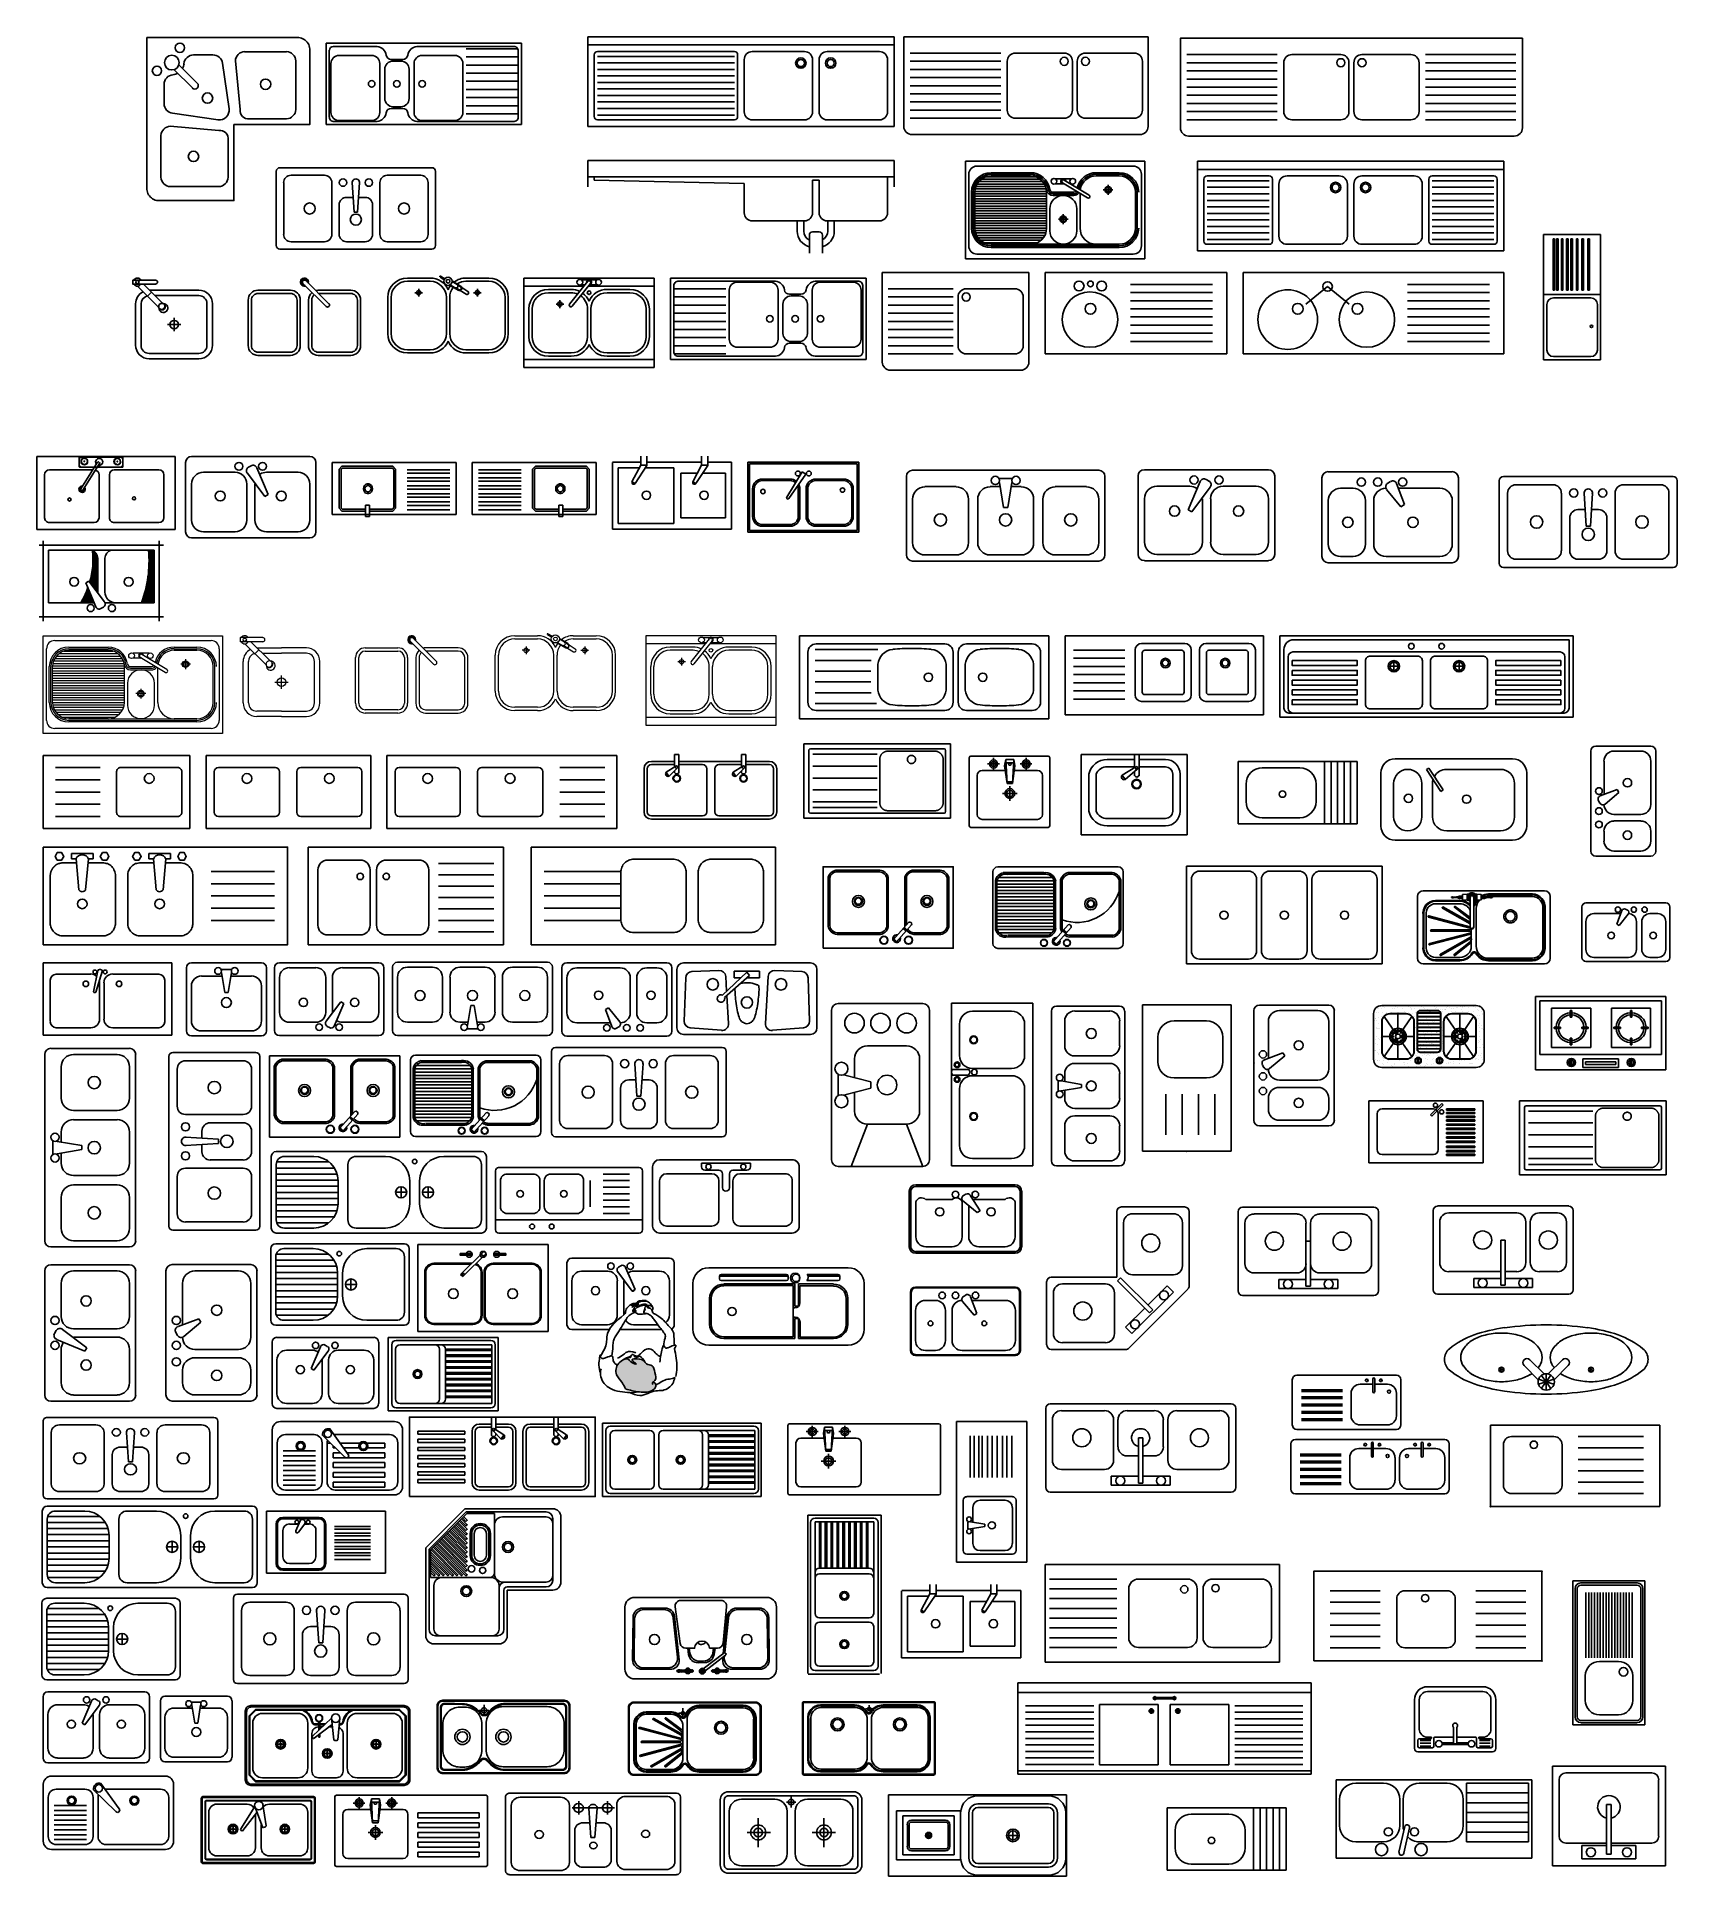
# Model space of a CAD drawing. Header units: metres. Extents: x 271.5 to 281.6, y 139.4 to 150.6.
import ezdxf

# ---------------------------------------------------------------- set-up
doc = ezdxf.new("R2010")
doc.units = ezdxf.units.M
doc.linetypes.add('DASH', pattern=[0.35, 0.25, -0.1])
doc.linetypes.add('DASHEDX2', pattern=[38.1, 25.4, -12.7])
doc.layers.add('2D', color=7, linetype='Continuous')
doc.styles.add('DIM_FONT', font='simplex_.ttf', dxfattribs={"width": 0.8})

msp = doc.modelspace()

# ---------------------------------------------------------------- hatches: boundary and pattern name
h = msp.add_hatch(color=256)
h.dxf.hatch_style = 1
h.paths.add_polyline_path([(279.84, 144.533, 0.007999), (279.839, 144.532), (279.779, 144.619), (279.78, 144.62)])
h = msp.add_hatch(color=256)
h.dxf.hatch_style = 1
h.paths.add_polyline_path([(279.857, 144.533), (279.856, 144.533), (279.856, 144.62), (279.857, 144.62)])
h = msp.add_hatch(color=256)
h.dxf.hatch_style = 1
h.paths.add_polyline_path([(279.874, 144.533, -0.007999), (279.875, 144.532), (279.934, 144.619), (279.933, 144.62)])
h = msp.add_hatch(color=256)
h.dxf.hatch_style = 1
h.paths.add_polyline_path([(280.22, 144.533, 0.007999), (280.219, 144.532), (280.159, 144.619), (280.16, 144.62)])
h = msp.add_hatch(color=256)
h.dxf.hatch_style = 1
h.paths.add_polyline_path([(280.236, 144.533), (280.237, 144.533), (280.237, 144.62), (280.236, 144.62)])
h = msp.add_hatch(color=256)
h.dxf.hatch_style = 1
h.paths.add_polyline_path([(280.254, 144.533, -0.007999), (280.255, 144.532), (280.314, 144.619), (280.313, 144.62)])
h = msp.add_hatch(color=256)
h.dxf.hatch_style = 1
h.paths.add_polyline_path([(279.825, 144.507), (279.779, 144.507), (279.779, 144.506), (279.825, 144.506, -0.007999)])
h = msp.add_hatch(color=256)
h.dxf.hatch_style = 1
h.paths.add_polyline_path([(279.84, 144.481, -0.007999), (279.839, 144.481), (279.779, 144.394), (279.78, 144.394)])
h = msp.add_hatch(color=256)
h.dxf.hatch_style = 1
h.paths.add_polyline_path([(279.857, 144.481), (279.856, 144.481), (279.856, 144.394), (279.857, 144.394)])
h = msp.add_hatch(color=256)
h.dxf.hatch_style = 1
h.paths.add_polyline_path([(279.874, 144.481, 0.007999), (279.875, 144.481), (279.934, 144.394), (279.933, 144.394)])
h = msp.add_hatch(color=256)
h.dxf.hatch_style = 1
h.paths.add_polyline_path([(279.888, 144.507), (279.934, 144.507), (279.934, 144.506), (279.888, 144.506, 0.007999)])
h = msp.add_hatch(color=256)
h.dxf.hatch_style = 1
h.paths.add_polyline_path([(280.205, 144.507), (280.159, 144.507), (280.159, 144.506), (280.205, 144.506, -0.007999)])
h = msp.add_hatch(color=256)
h.dxf.hatch_style = 1
h.paths.add_polyline_path([(280.22, 144.481, -0.007999), (280.219, 144.481), (280.159, 144.394), (280.16, 144.394)])
h = msp.add_hatch(color=256)
h.dxf.hatch_style = 1
h.paths.add_polyline_path([(280.236, 144.481), (280.237, 144.481), (280.237, 144.394), (280.236, 144.394)])
h = msp.add_hatch(color=256)
h.dxf.hatch_style = 1
h.paths.add_polyline_path([(280.254, 144.481, 0.007999), (280.255, 144.481), (280.314, 144.394), (280.313, 144.394)])
h = msp.add_hatch(color=256)
h.dxf.hatch_style = 1
h.paths.add_polyline_path([(280.268, 144.507), (280.314, 144.507), (280.314, 144.506), (280.268, 144.506, 0.007999)])
for points in [[(279.965, 144.359, 1), (279.962, 144.359, 1)], [(279.968, 144.371, 1), (279.97, 144.371, 1)], [(280.123, 144.371, 1), (280.126, 144.371, 1)], [(280.128, 144.359, 1), (280.131, 144.359, 1)]]:
    msp.add_hatch(color=256).paths.add_polyline_path(points)
at = {"ltscale": 3}
h = msp.add_hatch(color=256, dxfattribs=at)
edge = h.paths.add_edge_path()
edge.add_spline(control_points=[(275.283, 142.384), (275.286, 142.387), (275.31, 142.4), (275.292, 142.441), (275.288, 142.492), (275.244, 142.489), (275.226, 142.523), (275.196, 142.528), (275.142, 142.527), (275.166, 142.508), (275.191, 142.489), (275.146, 142.504), (275.129, 142.539), (275.056, 142.505), (275.048, 142.428), (275.094, 142.386), (275.109, 142.356), (275.114, 142.343)], knot_values=[0, 0, 0, 0, 14.921585, 64.344577, 109.405553, 145.469841, 168.520448, 212.213672, 246.404397, 267.42234, 283.066383, 317.000046, 338.018291, 402.680296, 475.335263, 537.633645, 577.875344, 577.875344, 577.875344, 577.875344], degree=3, periodic=0)
edge.add_spline(control_points=[(275.114, 142.343), (275.142, 142.335), (275.198, 142.319), (275.272, 142.322), (275.303, 142.356), (275.3, 142.377), (275.289, 142.382), (275.283, 142.384)], knot_values=[0, 0, 0, 0, 88.079797, 176.03273, 200.217213, 214.880214, 232.877572, 232.877572, 232.877572, 232.877572], degree=3, periodic=0)
edge.add_spline(control_points=[(275.282, 142.369), (275.281, 142.373), (275.279, 142.378), (275.282, 142.382), (275.283, 142.384)], knot_values=[577.875344, 577.875344, 577.875344, 577.875344, 587.650802, 593.742477, 593.742477, 593.742477, 593.742477], degree=3, periodic=0)

# ---------------------------------------------------------------- linework, layer by layer
for p, q in [((274.476, 150.606), (273.276, 150.606)), ((273.276, 150.606), (273.276, 150.106)), ((273.296, 150.564), (273.296, 150.158)), ((273.32, 150.586), (273.59, 150.586)), ((274.426, 150.586), (273.833, 150.586)), ((274.136, 150.572), (274.453, 150.572)), ((274.456, 150.564), (274.456, 150.158)), ((274.476, 150.106), (274.476, 150.606)), ((274.883, 150.645), (276.763, 150.645)), ((274.883, 150.095), (274.883, 150.645)), ((274.883, 150.595), (276.763, 150.595)), ((276.763, 150.645), (276.763, 150.095)), ((272.371, 150.475), (272.485, 150.361)), ((272.581, 150.534), (272.463, 150.534)), ((272.681, 150.204), (272.641, 150.483)), ((273.306, 150.481), (273.306, 150.181)), ((273.556, 150.531), (273.356, 150.531)), ((273.606, 150.481), (273.606, 150.181)), ((273.677, 150.506), (273.745, 150.506)), ((273.736, 150.496), (273.686, 150.496)), ((273.816, 150.481), (273.816, 150.181)), ((273.866, 150.531), (274.066, 150.531)), ((274.116, 150.481), (274.116, 150.181)), ((274.136, 150.522), (274.453, 150.522)), ((274.136, 150.472), (274.453, 150.472)), ((274.923, 150.535), (274.923, 150.155)), ((274.943, 150.555), (275.783, 150.555)), ((275.783, 150.525), (274.943, 150.525)), ((275.783, 150.485), (274.943, 150.485)), ((275.803, 150.535), (275.803, 150.155)), ((275.843, 150.505), (275.843, 150.185)), ((275.893, 150.555), (276.213, 150.555)), ((276.263, 150.505), (276.263, 150.185)), ((276.303, 150.505), (276.303, 150.185)), ((276.353, 150.555), (276.673, 150.555)), ((276.723, 150.505), (276.723, 150.185)), ((277.418, 150.545), (276.863, 150.545)), ((277.418, 150.495), (276.863, 150.495)), ((279.116, 150.536), (278.561, 150.536)), ((279.116, 150.486), (278.561, 150.486)), ((280.026, 150.536), (280.581, 150.536)), ((280.026, 150.486), (280.581, 150.486)), ((272.282, 150.353), (272.282, 150.235)), ((272.455, 150.331), (272.342, 150.444)), ((273.636, 150.446), (273.636, 150.266)), ((273.786, 150.446), (273.786, 150.266)), ((274.136, 150.422), (274.453, 150.422)), ((274.136, 150.372), (274.453, 150.372)), ((275.783, 150.445), (274.943, 150.445)), ((275.783, 150.405), (274.943, 150.405)), ((275.783, 150.365), (274.943, 150.365)), ((277.418, 150.445), (276.863, 150.445)), ((277.418, 150.395), (276.863, 150.395)), ((277.418, 150.345), (276.863, 150.345)), ((279.116, 150.436), (278.561, 150.436)), ((279.116, 150.386), (278.561, 150.386)), ((279.116, 150.336), (278.561, 150.336)), ((280.026, 150.436), (280.581, 150.436)), ((280.026, 150.386), (280.581, 150.386)), ((280.026, 150.336), (280.581, 150.336)), ((274.136, 150.322), (274.453, 150.322)), ((274.136, 150.272), (274.453, 150.272)), ((274.136, 150.222), (274.453, 150.222)), ((275.783, 150.325), (274.943, 150.325)), ((275.783, 150.285), (274.943, 150.285)), ((275.783, 150.245), (274.943, 150.245)), ((277.418, 150.295), (276.863, 150.295)), ((277.418, 150.245), (276.863, 150.245)), ((279.116, 150.286), (278.561, 150.286)), ((279.116, 150.236), (278.561, 150.236)), ((280.026, 150.286), (280.581, 150.286)), ((280.026, 150.236), (280.581, 150.236)), ((272.334, 150.176), (272.613, 150.136)), ((273.59, 150.126), (273.327, 150.126)), ((273.356, 150.131), (273.556, 150.131)), ((273.677, 150.206), (273.745, 150.206)), ((273.736, 150.216), (273.686, 150.216)), ((274.426, 150.126), (273.833, 150.126)), ((274.066, 150.131), (273.866, 150.131)), ((274.136, 150.172), (274.453, 150.172)), ((275.783, 150.205), (274.943, 150.205)), ((275.783, 150.165), (274.943, 150.165)), ((275.783, 150.135), (274.943, 150.135)), ((276.213, 150.135), (275.893, 150.135)), ((276.673, 150.135), (276.353, 150.135)), ((277.418, 150.195), (276.863, 150.195)), ((277.418, 150.145), (276.863, 150.145)), ((279.116, 150.186), (278.561, 150.186)), ((279.116, 150.136), (278.561, 150.136)), ((280.026, 150.186), (280.581, 150.186)), ((280.026, 150.136), (280.581, 150.136)), ((273.276, 150.106), (274.476, 150.106)), ((276.763, 150.095), (274.883, 150.095)), ((274.883, 149.885), (276.763, 149.885)), ((274.883, 149.785), (274.883, 149.885)), ((276.763, 149.885), (276.763, 149.785)), ((276.763, 149.785), (274.883, 149.785)), ((274.923, 149.785), (274.883, 149.785)), ((274.883, 149.725), (274.883, 149.785)), ((274.923, 149.785), (274.923, 149.765)), ((276.763, 149.785), (276.723, 149.785)), ((276.723, 149.785), (276.723, 149.565)), ((276.763, 149.785), (276.763, 149.725)), ((277.202, 149.881), (278.302, 149.881)), ((277.202, 149.281), (277.202, 149.881)), ((277.222, 149.361), (277.222, 149.801)), ((277.272, 149.851), (278.232, 149.851)), ((277.299, 149.771), (277.66, 149.771)), ((277.328, 149.786), (277.631, 149.786)), ((277.359, 149.811), (277.6, 149.811)), ((277.359, 149.801), (277.6, 149.801)), ((277.359, 149.791), (277.6, 149.791)), ((277.851, 149.773), (277.754, 149.773)), ((278.005, 149.811), (278.145, 149.811)), ((278.005, 149.801), (278.145, 149.801)), ((278.005, 149.791), (278.145, 149.791)), ((278.282, 149.801), (278.282, 149.361)), ((278.302, 149.881), (278.302, 149.281)), ((278.626, 149.881), (280.506, 149.881)), ((278.626, 149.881), (278.626, 149.331)), ((278.626, 149.831), (280.506, 149.831)), ((278.666, 149.771), (278.666, 149.391)), ((278.686, 149.791), (279.066, 149.791)), ((279.086, 149.771), (279.086, 149.391)), ((279.176, 149.791), (279.496, 149.791)), ((279.636, 149.791), (279.956, 149.791)), ((280.046, 149.771), (280.046, 149.391)), ((280.446, 149.791), (280.066, 149.791)), ((280.466, 149.771), (280.466, 149.391)), ((280.506, 149.881), (280.506, 149.331)), ((275.843, 149.745), (274.923, 149.765)), ((275.843, 149.745), (275.843, 149.565)), ((276.303, 149.765), (276.263, 149.765)), ((276.263, 149.765), (276.263, 149.565)), ((276.303, 149.765), (276.303, 149.565)), ((277.239, 149.471), (277.239, 149.691)), ((277.249, 149.471), (277.249, 149.691)), ((277.259, 149.696), (277.7, 149.696)), ((277.259, 149.471), (277.259, 149.691)), ((277.259, 149.681), (277.7, 149.681)), ((277.259, 149.666), (277.7, 149.666)), ((277.261, 149.711), (277.698, 149.711)), ((277.265, 149.726), (277.694, 149.726)), ((277.272, 149.741), (277.687, 149.741)), ((277.283, 149.756), (277.676, 149.756)), ((277.7, 149.471), (277.7, 149.691)), ((277.739, 149.691), (277.866, 149.691)), ((277.739, 149.681), (277.866, 149.681)), ((277.739, 149.671), (277.866, 149.671)), ((277.807, 149.743), (277.754, 149.743)), ((277.803, 149.671), (277.802, 149.671)), ((277.851, 149.743), (277.845, 149.743)), ((277.905, 149.471), (277.905, 149.684)), ((278.107, 149.705), (278.046, 149.706)), ((278.077, 149.675), (278.077, 149.736)), ((278.245, 149.471), (278.245, 149.691)), ((278.255, 149.471), (278.255, 149.691)), ((279.066, 149.761), (278.686, 149.761)), ((279.066, 149.721), (278.686, 149.721)), ((279.066, 149.681), (278.686, 149.681)), ((279.126, 149.741), (279.126, 149.421)), ((279.546, 149.741), (279.546, 149.421)), ((279.586, 149.741), (279.586, 149.421)), ((280.006, 149.741), (280.006, 149.421)), ((280.066, 149.761), (280.446, 149.761)), ((280.066, 149.721), (280.446, 149.721)), ((280.066, 149.681), (280.446, 149.681)), ((277.259, 149.651), (277.7, 149.651)), ((277.259, 149.636), (277.7, 149.636)), ((277.259, 149.621), (277.7, 149.621)), ((277.259, 149.606), (277.7, 149.606)), ((277.259, 149.591), (277.7, 149.591)), ((277.259, 149.576), (277.7, 149.576)), ((277.259, 149.561), (277.7, 149.561)), ((277.259, 149.546), (277.7, 149.546)), ((277.72, 149.454), (277.72, 149.589)), ((277.802, 149.495), (277.802, 149.556)), ((277.885, 149.454), (277.885, 149.589)), ((279.066, 149.641), (278.686, 149.641)), ((279.066, 149.601), (278.686, 149.601)), ((279.066, 149.561), (278.686, 149.561)), ((280.066, 149.641), (280.446, 149.641)), ((280.066, 149.601), (280.446, 149.601)), ((280.066, 149.561), (280.446, 149.561)), ((276.213, 149.515), (275.893, 149.515)), ((276.169, 149.515), (276.169, 149.452)), ((276.209, 149.515), (276.209, 149.452)), ((276.263, 149.448), (276.303, 149.448)), ((276.673, 149.515), (276.353, 149.515)), ((276.356, 149.515), (276.356, 149.452)), ((276.396, 149.515), (276.396, 149.452)), ((277.259, 149.531), (277.7, 149.531)), ((277.259, 149.516), (277.7, 149.516)), ((277.259, 149.501), (277.7, 149.501)), ((277.259, 149.486), (277.7, 149.486)), ((277.259, 149.471), (277.7, 149.471)), ((277.26, 149.456), (277.699, 149.456)), ((277.264, 149.441), (277.695, 149.441)), ((277.832, 149.525), (277.772, 149.526)), ((279.066, 149.521), (278.686, 149.521)), ((279.066, 149.481), (278.686, 149.481)), ((279.066, 149.441), (278.686, 149.441)), ((280.066, 149.521), (280.446, 149.521)), ((280.066, 149.481), (280.446, 149.481)), ((280.066, 149.441), (280.446, 149.441)), ((280.751, 149.432), (281.101, 149.432)), ((280.751, 149.062), (280.751, 149.432)), ((281.101, 148.662), (281.101, 149.432)), ((276.243, 149.428), (276.243, 149.316)), ((276.323, 149.428), (276.323, 149.316)), ((277.27, 149.426), (277.689, 149.426)), ((277.279, 149.411), (277.68, 149.411)), ((277.293, 149.396), (277.666, 149.396)), ((277.315, 149.381), (277.644, 149.381)), ((277.6, 149.371), (277.359, 149.371)), ((277.6, 149.361), (277.359, 149.361)), ((278.145, 149.351), (277.359, 149.351)), ((277.6, 149.371), (278.005, 149.371)), ((277.6, 149.361), (278.005, 149.361)), ((278.145, 149.371), (278.005, 149.371)), ((278.145, 149.361), (278.005, 149.361)), ((280.506, 149.331), (278.626, 149.331)), ((279.066, 149.401), (278.686, 149.401)), ((279.066, 149.371), (278.686, 149.371)), ((279.496, 149.371), (279.176, 149.371)), ((279.956, 149.371), (279.636, 149.371)), ((280.066, 149.401), (280.446, 149.401)), ((280.066, 149.371), (280.446, 149.371)), ((280.809, 149.405), (280.818, 149.405)), ((280.809, 149.09), (280.809, 149.405)), ((280.818, 149.09), (280.818, 149.405)), ((280.831, 149.405), (280.84, 149.405)), ((280.831, 149.09), (280.831, 149.405)), ((280.84, 149.09), (280.84, 149.405)), ((280.861, 149.405), (280.87, 149.405)), ((280.861, 149.09), (280.861, 149.405)), ((280.87, 149.09), (280.87, 149.405)), ((280.892, 149.405), (280.901, 149.405)), ((280.892, 149.09), (280.892, 149.405)), ((280.901, 149.09), (280.901, 149.405)), ((280.919, 149.405), (280.928, 149.405)), ((280.919, 149.09), (280.919, 149.405)), ((280.928, 149.09), (280.928, 149.405)), ((280.952, 149.405), (280.961, 149.405)), ((280.952, 149.09), (280.952, 149.405)), ((280.961, 149.09), (280.961, 149.405)), ((280.986, 149.405), (280.995, 149.405)), ((280.986, 149.09), (280.986, 149.405)), ((280.995, 149.09), (280.995, 149.405)), ((281.023, 149.405), (281.032, 149.405)), ((281.023, 149.09), (281.023, 149.405)), ((281.032, 149.09), (281.032, 149.405)), ((278.302, 149.281), (277.202, 149.281)), ((278.232, 149.311), (277.272, 149.311)), ((273.276, 148.989), (273.134, 149.13)), ((273.152, 149.148), (273.293, 149.006)), ((276.591, 149.164), (275.391, 149.164)), ((275.391, 149.164), (275.391, 148.664)), ((275.411, 148.706), (275.411, 149.112)), ((275.731, 149.098), (275.415, 149.098)), ((275.442, 149.144), (276.035, 149.144)), ((275.801, 149.139), (276.001, 149.139)), ((276.278, 149.144), (276.541, 149.144)), ((276.511, 149.139), (276.311, 149.139)), ((276.571, 148.706), (276.571, 149.112)), ((276.591, 148.664), (276.591, 149.164)), ((276.691, 149.198), (277.591, 149.198)), ((276.691, 148.648), (276.691, 149.198)), ((277.126, 149.098), (276.726, 149.098)), ((277.591, 149.198), (277.591, 148.648)), ((277.691, 149.198), (278.806, 149.198)), ((277.691, 149.198), (277.691, 148.698)), ((278.215, 149.125), (278.718, 149.125)), ((278.806, 149.198), (278.806, 148.698)), ((278.906, 149.198), (280.506, 149.198)), ((278.906, 148.698), (278.906, 149.198)), ((279.425, 149.112), (279.292, 149.004)), ((279.425, 149.112), (279.558, 149.004)), ((279.915, 149.125), (280.418, 149.125)), ((280.506, 149.198), (280.506, 148.698)), ((275.731, 149.048), (275.415, 149.048)), ((275.731, 148.998), (275.415, 148.998)), ((275.751, 148.789), (275.751, 149.089)), ((276.051, 148.789), (276.051, 149.089)), ((276.081, 148.824), (276.081, 149.004)), ((276.19, 149.064), (276.122, 149.064)), ((276.131, 149.054), (276.181, 149.054)), ((276.231, 148.824), (276.231, 149.004)), ((276.261, 148.789), (276.261, 149.089)), ((276.561, 148.789), (276.561, 149.089)), ((277.126, 149.048), (276.726, 149.048)), ((277.126, 148.998), (276.726, 148.998)), ((278.215, 149.075), (278.718, 149.075)), ((278.215, 149.025), (278.718, 149.025)), ((279.915, 149.075), (280.418, 149.075)), ((279.915, 149.025), (280.418, 149.025)), ((280.751, 149.062), (280.751, 148.662)), ((280.909, 149.062), (280.751, 149.062)), ((280.771, 149.002), (280.771, 148.722)), ((280.809, 149.09), (280.818, 149.09)), ((280.909, 149.042), (280.811, 149.042)), ((280.831, 149.09), (280.84, 149.09)), ((280.861, 149.09), (280.87, 149.09)), ((280.892, 149.09), (280.901, 149.09)), ((281.101, 149.062), (280.909, 149.062)), ((281.041, 149.042), (280.909, 149.042)), ((280.919, 149.09), (280.928, 149.09)), ((280.952, 149.09), (280.961, 149.09)), ((280.986, 149.09), (280.995, 149.09)), ((281.023, 149.09), (281.032, 149.09)), ((281.081, 148.722), (281.081, 149.002)), ((275.731, 148.948), (275.415, 148.948)), ((275.731, 148.898), (275.415, 148.898)), ((277.126, 148.948), (276.726, 148.948)), ((277.126, 148.898), (276.726, 148.898)), ((278.215, 148.975), (278.718, 148.975)), ((278.215, 148.925), (278.718, 148.925)), ((278.215, 148.875), (278.718, 148.875)), ((279.915, 148.975), (280.418, 148.975)), ((279.915, 148.925), (280.418, 148.925)), ((279.915, 148.875), (280.418, 148.875)), ((275.731, 148.848), (275.415, 148.848)), ((275.731, 148.798), (275.415, 148.798)), ((276.19, 148.764), (276.122, 148.764)), ((276.131, 148.774), (276.181, 148.774)), ((277.126, 148.848), (276.726, 148.848)), ((277.126, 148.798), (276.726, 148.798)), ((278.215, 148.825), (278.718, 148.825)), ((278.215, 148.775), (278.718, 148.775)), ((279.915, 148.825), (280.418, 148.825)), ((279.915, 148.775), (280.418, 148.775)), ((275.391, 148.664), (276.591, 148.664)), ((275.731, 148.748), (275.415, 148.748)), ((275.731, 148.698), (275.415, 148.698)), ((275.442, 148.684), (276.035, 148.684)), ((276.001, 148.739), (275.801, 148.739)), ((276.548, 148.684), (276.278, 148.684)), ((276.311, 148.739), (276.511, 148.739)), ((277.126, 148.748), (276.726, 148.748)), ((277.126, 148.698), (276.726, 148.698)), ((278.806, 148.698), (277.691, 148.698)), ((280.506, 148.698), (278.906, 148.698)), ((280.751, 148.662), (280.909, 148.662)), ((280.811, 148.682), (280.909, 148.682)), ((280.909, 148.682), (281.041, 148.682)), ((280.909, 148.662), (281.101, 148.662)), ((277.541, 148.598), (276.741, 148.598)), ((274.074, 148.032), (273.314, 148.032)), ((273.314, 148.032), (273.314, 147.712)), ((273.356, 147.991), (273.373, 148.009)), ((273.356, 147.991), (273.356, 147.75)), ((273.368, 147.985), (273.369, 147.989)), ((273.368, 147.985), (273.368, 147.756)), ((273.369, 147.989), (273.37, 147.993)), ((273.37, 147.993), (273.373, 147.995)), ((273.686, 148.009), (273.373, 148.009)), ((273.373, 147.995), (273.377, 147.997)), ((273.377, 147.997), (273.379, 147.997)), ((273.68, 147.997), (273.379, 147.997)), ((273.68, 147.997), (273.684, 147.996)), ((273.684, 147.996), (273.688, 147.994)), ((273.686, 148.009), (273.703, 147.991)), ((273.688, 147.994), (273.69, 147.991)), ((273.69, 147.991), (273.691, 147.987)), ((273.691, 147.987), (273.692, 147.985)), ((273.692, 147.756), (273.692, 147.985)), ((273.703, 147.75), (273.703, 147.991)), ((273.774, 147.987), (274.036, 147.987)), ((273.774, 147.966), (274.036, 147.966)), ((274.074, 147.712), (274.074, 148.032)), ((274.473, 147.987), (274.211, 147.987)), ((274.473, 147.966), (274.211, 147.966)), ((274.561, 148.009), (274.544, 147.991)), ((274.544, 147.75), (274.544, 147.991)), ((274.557, 147.991), (274.556, 147.987)), ((274.556, 147.987), (274.556, 147.985)), ((274.556, 147.756), (274.556, 147.985)), ((274.56, 147.994), (274.557, 147.991)), ((274.563, 147.996), (274.56, 147.994)), ((274.561, 148.009), (274.874, 148.009)), ((274.567, 147.997), (274.563, 147.996)), ((274.567, 147.997), (274.868, 147.997)), ((274.87, 147.997), (274.868, 147.997)), ((274.874, 147.995), (274.87, 147.997)), ((274.891, 147.991), (274.874, 148.009)), ((274.877, 147.993), (274.874, 147.995)), ((274.879, 147.989), (274.877, 147.993)), ((274.879, 147.985), (274.879, 147.989)), ((274.879, 147.985), (274.879, 147.756)), ((274.891, 147.991), (274.891, 147.75)), ((275.208, 148.033), (275.034, 148.033)), ((275.034, 148.032), (275.034, 147.621)), ((275.069, 147.999), (275.2, 147.999)), ((275.069, 147.999), (275.069, 147.657)), ((275.208, 148.014), (275.154, 147.913)), ((275.245, 148.012), (275.173, 147.902)), ((275.208, 148.014), (275.208, 148.07)), ((275.208, 148.014), (275.246, 148.014)), ((275.237, 147.999), (275.411, 147.999)), ((275.245, 148.012), (275.246, 148.013)), ((275.246, 148.013), (275.246, 148.07)), ((275.581, 148.033), (275.246, 148.033)), ((275.411, 147.999), (275.412, 147.999)), ((275.412, 147.657), (275.412, 147.999)), ((275.455, 147.966), (275.556, 147.966)), ((275.455, 147.966), (275.455, 147.692)), ((275.581, 148.014), (275.528, 147.913)), ((275.619, 148.012), (275.547, 147.902)), ((275.581, 148.014), (275.581, 148.07)), ((275.581, 148.014), (275.62, 148.014)), ((275.59, 147.966), (275.729, 147.966)), ((275.619, 148.012), (275.62, 148.013)), ((275.62, 148.013), (275.62, 148.07)), ((275.766, 148.033), (275.62, 148.033)), ((275.729, 147.966), (275.729, 147.966)), ((275.729, 147.692), (275.729, 147.966)), ((275.766, 147.621), (275.766, 148.033)), ((276.546, 148.033), (275.866, 148.033)), ((275.866, 148.033), (275.866, 147.603)), ((276.536, 148.023), (275.876, 148.023)), ((275.876, 148.023), (275.876, 147.613)), ((276.104, 147.818), (276.2, 147.974)), ((276.2, 147.974), (276.222, 147.96)), ((276.536, 147.613), (276.536, 148.023)), ((276.546, 147.603), (276.546, 148.033)), ((273.505, 147.87), (273.507, 147.881)), ((273.507, 147.86), (273.505, 147.87)), ((273.507, 147.881), (273.511, 147.89)), ((273.511, 147.851), (273.507, 147.86)), ((273.511, 147.89), (273.519, 147.896)), ((273.519, 147.844), (273.511, 147.851)), ((273.515, 147.87), (273.516, 147.877)), ((273.516, 147.864), (273.515, 147.87)), ((273.516, 147.877), (273.519, 147.883)), ((273.519, 147.858), (273.516, 147.864)), ((273.519, 147.896), (273.528, 147.9)), ((273.519, 147.883), (273.524, 147.887)), ((273.524, 147.853), (273.519, 147.858)), ((273.524, 147.887), (273.53, 147.89)), ((273.53, 147.851), (273.524, 147.853)), ((273.528, 147.9), (273.538, 147.9)), ((273.53, 147.89), (273.536, 147.89)), ((273.536, 147.851), (273.53, 147.851)), ((273.536, 147.89), (273.542, 147.887)), ((273.542, 147.853), (273.536, 147.851)), ((273.538, 147.9), (273.547, 147.896)), ((273.542, 147.887), (273.547, 147.883)), ((273.547, 147.858), (273.542, 147.853)), ((273.547, 147.896), (273.555, 147.89)), ((273.547, 147.883), (273.551, 147.877)), ((273.551, 147.864), (273.547, 147.858)), ((273.555, 147.851), (273.547, 147.844)), ((273.551, 147.877), (273.552, 147.87)), ((273.552, 147.87), (273.551, 147.864)), ((273.555, 147.89), (273.56, 147.881)), ((273.56, 147.86), (273.555, 147.851)), ((273.56, 147.881), (273.562, 147.87)), ((273.562, 147.87), (273.56, 147.86)), ((273.774, 147.938), (274.036, 147.938)), ((273.774, 147.917), (274.036, 147.917)), ((273.774, 147.889), (274.036, 147.889)), ((273.774, 147.867), (274.036, 147.867)), ((274.473, 147.938), (274.211, 147.938)), ((274.473, 147.917), (274.211, 147.917)), ((274.473, 147.889), (274.211, 147.889)), ((274.473, 147.867), (274.211, 147.867)), ((274.687, 147.881), (274.686, 147.87)), ((274.686, 147.87), (274.687, 147.86)), ((274.692, 147.89), (274.687, 147.881)), ((274.687, 147.86), (274.692, 147.851)), ((274.7, 147.896), (274.692, 147.89)), ((274.692, 147.851), (274.7, 147.844)), ((274.697, 147.877), (274.695, 147.87)), ((274.695, 147.87), (274.697, 147.864)), ((274.7, 147.883), (274.697, 147.877)), ((274.697, 147.864), (274.7, 147.858)), ((274.709, 147.9), (274.7, 147.896)), ((274.705, 147.887), (274.7, 147.883)), ((274.7, 147.858), (274.705, 147.853)), ((274.711, 147.89), (274.705, 147.887)), ((274.705, 147.853), (274.711, 147.851)), ((274.719, 147.9), (274.709, 147.9)), ((274.717, 147.89), (274.711, 147.89)), ((274.711, 147.851), (274.717, 147.851)), ((274.723, 147.887), (274.717, 147.89)), ((274.717, 147.851), (274.723, 147.853)), ((274.728, 147.896), (274.719, 147.9)), ((274.728, 147.883), (274.723, 147.887)), ((274.723, 147.853), (274.728, 147.858)), ((274.736, 147.89), (274.728, 147.896)), ((274.731, 147.877), (274.728, 147.883)), ((274.728, 147.858), (274.731, 147.864)), ((274.728, 147.844), (274.736, 147.851)), ((274.732, 147.87), (274.731, 147.877)), ((274.731, 147.864), (274.732, 147.87)), ((274.741, 147.881), (274.736, 147.89)), ((274.736, 147.851), (274.741, 147.86)), ((274.742, 147.87), (274.741, 147.881)), ((274.741, 147.86), (274.742, 147.87)), ((275.173, 147.902), (275.154, 147.913)), ((275.547, 147.902), (275.528, 147.913)), ((275.895, 147.87), (275.895, 147.7)), ((275.905, 147.87), (275.905, 147.7)), ((276.125, 147.93), (275.955, 147.93)), ((276.125, 147.92), (275.955, 147.92)), ((276.222, 147.96), (276.117, 147.81)), ((276.175, 147.7), (276.175, 147.87)), ((276.185, 147.7), (276.185, 147.87)), ((276.223, 147.87), (276.223, 147.7)), ((276.233, 147.87), (276.233, 147.7)), ((276.453, 147.93), (276.283, 147.93)), ((276.453, 147.92), (276.283, 147.92)), ((276.503, 147.7), (276.503, 147.87)), ((276.513, 147.7), (276.513, 147.87)), ((273.373, 147.732), (273.356, 147.75)), ((273.368, 147.754), (273.368, 147.756)), ((273.369, 147.75), (273.368, 147.754)), ((273.372, 147.747), (273.369, 147.75)), ((273.375, 147.745), (273.372, 147.747)), ((273.379, 147.744), (273.375, 147.745)), ((273.379, 147.744), (273.518, 147.744)), ((273.518, 147.769), (273.542, 147.769)), ((273.518, 147.7), (273.518, 147.769)), ((273.528, 147.841), (273.519, 147.844)), ((273.538, 147.841), (273.528, 147.841)), ((273.547, 147.844), (273.538, 147.841)), ((273.542, 147.769), (273.542, 147.7)), ((273.542, 147.744), (273.68, 147.744)), ((273.682, 147.744), (273.68, 147.744)), ((273.686, 147.746), (273.682, 147.744)), ((273.703, 147.75), (273.686, 147.732)), ((273.689, 147.748), (273.686, 147.746)), ((273.691, 147.752), (273.689, 147.748)), ((273.692, 147.756), (273.691, 147.752)), ((273.774, 147.839), (274.036, 147.839)), ((273.774, 147.818), (274.036, 147.818)), ((273.774, 147.79), (274.036, 147.79)), ((273.774, 147.768), (274.036, 147.768)), ((273.774, 147.74), (274.036, 147.74)), ((274.473, 147.839), (274.211, 147.839)), ((274.473, 147.818), (274.211, 147.818)), ((274.473, 147.79), (274.211, 147.79)), ((274.473, 147.768), (274.211, 147.768)), ((274.473, 147.74), (274.211, 147.74)), ((274.544, 147.75), (274.561, 147.732)), ((274.556, 147.756), (274.556, 147.752)), ((274.556, 147.752), (274.558, 147.748)), ((274.558, 147.748), (274.561, 147.746)), ((274.561, 147.746), (274.565, 147.744)), ((274.565, 147.744), (274.567, 147.744)), ((274.705, 147.744), (274.567, 147.744)), ((274.7, 147.844), (274.709, 147.841)), ((274.709, 147.841), (274.719, 147.841)), ((274.719, 147.841), (274.728, 147.844)), ((274.868, 147.744), (274.729, 147.744)), ((274.868, 147.744), (274.872, 147.745)), ((274.872, 147.745), (274.875, 147.747)), ((274.874, 147.732), (274.891, 147.75)), ((274.875, 147.747), (274.878, 147.75)), ((274.878, 147.75), (274.879, 147.754)), ((274.879, 147.754), (274.879, 147.756)), ((273.314, 147.712), (274.074, 147.712)), ((273.373, 147.732), (273.518, 147.732)), ((273.542, 147.7), (273.518, 147.7)), ((273.542, 147.732), (273.686, 147.732)), ((274.705, 147.732), (274.561, 147.732)), ((274.874, 147.732), (274.729, 147.732)), ((275.069, 147.657), (275.412, 147.657)), ((275.455, 147.692), (275.729, 147.692)), ((275.955, 147.65), (276.125, 147.65)), ((275.955, 147.64), (276.125, 147.64)), ((276.283, 147.65), (276.453, 147.65)), ((276.283, 147.64), (276.453, 147.64)), ((275.034, 147.621), (275.766, 147.621)), ((275.866, 147.603), (276.546, 147.603)), ((275.876, 147.613), (276.536, 147.613)), ((271.572, 147.492), (271.572, 147.17)), ((271.844, 147.457), (271.872, 147.457)), ((271.844, 147.456), (271.873, 147.456)), ((271.844, 147.456), (271.873, 147.456)), ((271.844, 147.455), (271.873, 147.455)), ((271.844, 147.454), (271.873, 147.454)), ((271.844, 147.453), (271.873, 147.453)), ((271.844, 147.452), (271.874, 147.452)), ((271.844, 147.451), (271.874, 147.451)), ((271.844, 147.45), (271.874, 147.45)), ((271.844, 147.45), (271.874, 147.45)), ((271.844, 147.449), (271.874, 147.449)), ((271.844, 147.448), (271.874, 147.448)), ((271.844, 147.447), (271.874, 147.447)), ((271.844, 147.446), (271.875, 147.446)), ((271.844, 147.41), (271.875, 147.41)), ((271.844, 147.409), (271.875, 147.409)), ((271.844, 147.408), (271.875, 147.408)), ((271.844, 147.407), (271.875, 147.407)), ((271.844, 147.406), (271.875, 147.406)), ((271.844, 147.405), (271.875, 147.405)), ((271.844, 147.405), (271.875, 147.405)), ((271.844, 147.404), (271.875, 147.404)), ((271.844, 147.403), (271.875, 147.403)), ((271.844, 147.402), (271.875, 147.402)), ((271.844, 147.401), (271.875, 147.401)), ((271.844, 147.4), (271.875, 147.4)), ((271.844, 147.399), (271.875, 147.399)), ((271.844, 147.399), (271.875, 147.399)), ((271.845, 147.445), (271.875, 147.445)), ((271.845, 147.444), (271.875, 147.444)), ((271.845, 147.444), (271.875, 147.444)), ((271.845, 147.443), (271.875, 147.443)), ((271.845, 147.442), (271.875, 147.442)), ((271.845, 147.441), (271.875, 147.441)), ((271.845, 147.44), (271.875, 147.44)), ((271.845, 147.439), (271.875, 147.439)), ((271.845, 147.439), (271.875, 147.439)), ((271.845, 147.438), (271.875, 147.438)), ((271.845, 147.437), (271.875, 147.437)), ((271.845, 147.436), (271.875, 147.436)), ((271.845, 147.435), (271.875, 147.435)), ((271.845, 147.434), (271.875, 147.434)), ((271.845, 147.433), (271.875, 147.433)), ((271.845, 147.433), (271.875, 147.433)), ((271.845, 147.432), (271.875, 147.432)), ((271.845, 147.431), (271.875, 147.431)), ((271.845, 147.43), (271.875, 147.43)), ((271.845, 147.429), (271.875, 147.429)), ((271.845, 147.428), (271.875, 147.428)), ((271.845, 147.427), (271.875, 147.427)), ((271.845, 147.427), (271.875, 147.427)), ((271.845, 147.426), (271.875, 147.426)), ((271.845, 147.425), (271.875, 147.425)), ((271.845, 147.424), (271.875, 147.424)), ((271.845, 147.423), (271.875, 147.423)), ((271.845, 147.422), (271.875, 147.422)), ((271.845, 147.422), (271.875, 147.422)), ((271.845, 147.421), (271.875, 147.421)), ((271.845, 147.42), (271.875, 147.42)), ((271.845, 147.419), (271.875, 147.419)), ((271.845, 147.418), (271.875, 147.418)), ((271.845, 147.417), (271.875, 147.417)), ((271.845, 147.416), (271.875, 147.416)), ((271.845, 147.416), (271.875, 147.416)), ((271.845, 147.415), (271.875, 147.415)), ((271.845, 147.414), (271.875, 147.414)), ((271.845, 147.413), (271.875, 147.413)), ((271.845, 147.412), (271.875, 147.412)), ((271.845, 147.411), (271.875, 147.411)), ((271.845, 147.41), (271.875, 147.41)), ((271.918, 147.444), (271.918, 147.235)), ((272.188, 147.465), (272.22, 147.465)), ((272.188, 147.464), (272.22, 147.464)), ((272.188, 147.463), (272.22, 147.463)), ((272.188, 147.462), (272.22, 147.462)), ((272.188, 147.461), (272.22, 147.461)), ((272.188, 147.461), (272.22, 147.461)), ((272.188, 147.46), (272.22, 147.46)), ((272.188, 147.459), (272.22, 147.459)), ((272.188, 147.458), (272.22, 147.458)), ((272.188, 147.457), (272.22, 147.457)), ((272.188, 147.456), (272.22, 147.456)), ((272.188, 147.456), (272.22, 147.456)), ((272.188, 147.455), (272.22, 147.455)), ((272.188, 147.454), (272.22, 147.454)), ((272.188, 147.453), (272.22, 147.453)), ((272.188, 147.452), (272.22, 147.452)), ((272.188, 147.399), (272.22, 147.399)), ((272.189, 147.451), (272.22, 147.451)), ((272.189, 147.45), (272.22, 147.45)), ((272.189, 147.45), (272.22, 147.45)), ((272.189, 147.449), (272.22, 147.449)), ((272.189, 147.448), (272.22, 147.448)), ((272.189, 147.447), (272.22, 147.447)), ((272.189, 147.446), (272.22, 147.446)), ((272.189, 147.445), (272.22, 147.445)), ((272.189, 147.444), (272.22, 147.444)), ((272.189, 147.444), (272.22, 147.444)), ((272.189, 147.443), (272.22, 147.443)), ((272.189, 147.442), (272.22, 147.442)), ((272.189, 147.441), (272.22, 147.441)), ((272.189, 147.44), (272.22, 147.44)), ((272.189, 147.439), (272.22, 147.439)), ((272.189, 147.439), (272.22, 147.439)), ((272.189, 147.438), (272.22, 147.438)), ((272.189, 147.437), (272.22, 147.437)), ((272.189, 147.436), (272.22, 147.436)), ((272.189, 147.435), (272.22, 147.435)), ((272.189, 147.434), (272.22, 147.434)), ((272.189, 147.433), (272.22, 147.433)), ((272.189, 147.433), (272.22, 147.433)), ((272.189, 147.432), (272.22, 147.432)), ((272.189, 147.431), (272.22, 147.431)), ((272.189, 147.43), (272.22, 147.43)), ((272.189, 147.429), (272.22, 147.429)), ((272.189, 147.428), (272.22, 147.428)), ((272.189, 147.427), (272.22, 147.427)), ((272.189, 147.427), (272.22, 147.427)), ((272.189, 147.426), (272.22, 147.426)), ((272.189, 147.425), (272.22, 147.425)), ((272.189, 147.424), (272.22, 147.424)), ((272.189, 147.423), (272.22, 147.423)), ((272.189, 147.422), (272.22, 147.422)), ((272.189, 147.422), (272.22, 147.422)), ((272.189, 147.421), (272.22, 147.421)), ((272.189, 147.42), (272.22, 147.42)), ((272.189, 147.419), (272.22, 147.419)), ((272.189, 147.418), (272.22, 147.418)), ((272.189, 147.417), (272.22, 147.417)), ((272.189, 147.416), (272.22, 147.416)), ((272.189, 147.416), (272.22, 147.416)), ((272.189, 147.415), (272.22, 147.415)), ((272.189, 147.414), (272.22, 147.414)), ((272.189, 147.413), (272.22, 147.413)), ((272.189, 147.412), (272.22, 147.412)), ((272.189, 147.411), (272.22, 147.411)), ((272.189, 147.41), (272.22, 147.41)), ((272.189, 147.41), (272.22, 147.41)), ((272.189, 147.409), (272.22, 147.409)), ((272.189, 147.408), (272.22, 147.408)), ((272.189, 147.407), (272.22, 147.407)), ((272.189, 147.406), (272.22, 147.406)), ((272.189, 147.405), (272.22, 147.405)), ((272.189, 147.405), (272.22, 147.405)), ((272.189, 147.404), (272.22, 147.404)), ((272.189, 147.403), (272.22, 147.403)), ((272.189, 147.402), (272.22, 147.402)), ((272.189, 147.401), (272.22, 147.401)), ((272.189, 147.4), (272.22, 147.4)), ((272.189, 147.399), (272.22, 147.399)), ((271.834, 147.335), (271.875, 147.335)), ((271.834, 147.334), (271.875, 147.334)), ((271.834, 147.333), (271.875, 147.333)), ((271.834, 147.332), (271.875, 147.332)), ((271.835, 147.34), (271.875, 147.34)), ((271.835, 147.339), (271.875, 147.339)), ((271.835, 147.338), (271.875, 147.338)), ((271.835, 147.337), (271.875, 147.337)), ((271.835, 147.337), (271.875, 147.337)), ((271.835, 147.336), (271.875, 147.336)), ((271.836, 147.344), (271.875, 147.344)), ((271.836, 147.343), (271.875, 147.343)), ((271.836, 147.342), (271.875, 147.342)), ((271.836, 147.342), (271.875, 147.342)), ((271.836, 147.341), (271.875, 147.341)), ((271.837, 147.349), (271.875, 147.349)), ((271.837, 147.348), (271.875, 147.348)), ((271.837, 147.348), (271.875, 147.348)), ((271.837, 147.347), (271.875, 147.347)), ((271.837, 147.346), (271.875, 147.346)), ((271.837, 147.345), (271.875, 147.345)), ((271.838, 147.355), (271.875, 147.355)), ((271.838, 147.354), (271.875, 147.354)), ((271.838, 147.354), (271.875, 147.354)), ((271.838, 147.353), (271.875, 147.353)), ((271.838, 147.352), (271.875, 147.352)), ((271.838, 147.351), (271.875, 147.351)), ((271.838, 147.35), (271.875, 147.35)), ((271.839, 147.361), (271.875, 147.361)), ((271.839, 147.36), (271.875, 147.36)), ((271.839, 147.359), (271.875, 147.359)), ((271.839, 147.359), (271.875, 147.359)), ((271.839, 147.358), (271.875, 147.358)), ((271.839, 147.357), (271.875, 147.357)), ((271.839, 147.356), (271.875, 147.356)), ((271.84, 147.367), (271.875, 147.367)), ((271.84, 147.366), (271.875, 147.366)), ((271.84, 147.365), (271.875, 147.365)), ((271.84, 147.365), (271.875, 147.365)), ((271.84, 147.364), (271.875, 147.364)), ((271.84, 147.363), (271.875, 147.363)), ((271.84, 147.362), (271.875, 147.362)), ((271.841, 147.375), (271.875, 147.375)), ((271.841, 147.374), (271.875, 147.374)), ((271.841, 147.373), (271.875, 147.373)), ((271.841, 147.372), (271.875, 147.372)), ((271.841, 147.371), (271.875, 147.371)), ((271.841, 147.371), (271.875, 147.371)), ((271.841, 147.37), (271.875, 147.37)), ((271.841, 147.369), (271.875, 147.369)), ((271.841, 147.368), (271.875, 147.368)), ((271.842, 147.383), (271.875, 147.383)), ((271.842, 147.382), (271.875, 147.382)), ((271.842, 147.382), (271.875, 147.382)), ((271.842, 147.381), (271.875, 147.381)), ((271.842, 147.38), (271.875, 147.38)), ((271.842, 147.379), (271.875, 147.379)), ((271.842, 147.378), (271.875, 147.378)), ((271.842, 147.377), (271.875, 147.377)), ((271.842, 147.376), (271.875, 147.376)), ((271.842, 147.376), (271.875, 147.376)), ((271.843, 147.393), (271.875, 147.393)), ((271.843, 147.393), (271.875, 147.393)), ((271.843, 147.392), (271.875, 147.392)), ((271.843, 147.391), (271.875, 147.391)), ((271.843, 147.39), (271.875, 147.39)), ((271.843, 147.389), (271.875, 147.389)), ((271.843, 147.388), (271.875, 147.388)), ((271.843, 147.388), (271.875, 147.388)), ((271.843, 147.387), (271.875, 147.387)), ((271.843, 147.386), (271.875, 147.386)), ((271.843, 147.385), (271.875, 147.385)), ((271.843, 147.384), (271.875, 147.384)), ((271.844, 147.398), (271.875, 147.398)), ((271.844, 147.397), (271.875, 147.397)), ((271.844, 147.396), (271.875, 147.396)), ((271.844, 147.395), (271.875, 147.395)), ((271.844, 147.394), (271.875, 147.394)), ((272.175, 147.286), (272.22, 147.286)), ((272.176, 147.291), (272.22, 147.291)), ((272.176, 147.29), (272.22, 147.29)), ((272.176, 147.289), (272.22, 147.289)), ((272.176, 147.288), (272.22, 147.288)), ((272.176, 147.287), (272.22, 147.287)), ((272.176, 147.286), (272.22, 147.286)), ((272.177, 147.297), (272.22, 147.297)), ((272.177, 147.296), (272.22, 147.296)), ((272.177, 147.295), (272.22, 147.295)), ((272.177, 147.294), (272.22, 147.294)), ((272.177, 147.293), (272.22, 147.293)), ((272.177, 147.292), (272.22, 147.292)), ((272.177, 147.291), (272.22, 147.291)), ((272.178, 147.302), (272.22, 147.302)), ((272.178, 147.301), (272.22, 147.301)), ((272.178, 147.3), (272.22, 147.3)), ((272.178, 147.299), (272.22, 147.299)), ((272.178, 147.298), (272.22, 147.298)), ((272.178, 147.297), (272.22, 147.297)), ((272.179, 147.308), (272.22, 147.308)), ((272.179, 147.307), (272.22, 147.307)), ((272.179, 147.306), (272.22, 147.306)), ((272.179, 147.305), (272.22, 147.305)), ((272.179, 147.304), (272.22, 147.304)), ((272.179, 147.303), (272.22, 147.303)), ((272.179, 147.303), (272.22, 147.303)), ((272.18, 147.314), (272.22, 147.314)), ((272.18, 147.314), (272.22, 147.314)), ((272.18, 147.313), (272.22, 147.313)), ((272.18, 147.312), (272.22, 147.312)), ((272.18, 147.311), (272.22, 147.311)), ((272.18, 147.31), (272.22, 147.31)), ((272.18, 147.309), (272.22, 147.309)), ((272.18, 147.308), (272.22, 147.308)), ((272.181, 147.321), (272.22, 147.321)), ((272.181, 147.32), (272.22, 147.32)), ((272.181, 147.32), (272.22, 147.32)), ((272.181, 147.319), (272.22, 147.319)), ((272.181, 147.318), (272.22, 147.318)), ((272.181, 147.317), (272.22, 147.317)), ((272.181, 147.316), (272.22, 147.316)), ((272.181, 147.315), (272.22, 147.315)), ((272.182, 147.328), (272.22, 147.328)), ((272.182, 147.327), (272.22, 147.327)), ((272.182, 147.326), (272.22, 147.326)), ((272.182, 147.325), (272.22, 147.325)), ((272.182, 147.325), (272.22, 147.325)), ((272.182, 147.324), (272.22, 147.324)), ((272.182, 147.323), (272.22, 147.323)), ((272.182, 147.322), (272.22, 147.322)), ((272.183, 147.336), (272.22, 147.336)), ((272.183, 147.335), (272.22, 147.335)), ((272.183, 147.334), (272.22, 147.334)), ((272.183, 147.333), (272.22, 147.333)), ((272.183, 147.332), (272.22, 147.332)), ((272.183, 147.331), (272.22, 147.331)), ((272.183, 147.331), (272.22, 147.331)), ((272.183, 147.33), (272.22, 147.33)), ((272.183, 147.329), (272.22, 147.329)), ((272.184, 147.344), (272.22, 147.344)), ((272.184, 147.343), (272.22, 147.343)), ((272.184, 147.342), (272.22, 147.342)), ((272.184, 147.342), (272.22, 147.342)), ((272.184, 147.341), (272.22, 147.341)), ((272.184, 147.34), (272.22, 147.34)), ((272.184, 147.339), (272.22, 147.339)), ((272.184, 147.338), (272.22, 147.338)), ((272.184, 147.337), (272.22, 147.337)), ((272.184, 147.337), (272.22, 147.337)), ((272.185, 147.354), (272.22, 147.354)), ((272.185, 147.353), (272.22, 147.353)), ((272.185, 147.352), (272.22, 147.352)), ((272.185, 147.351), (272.22, 147.351)), ((272.185, 147.35), (272.22, 147.35)), ((272.185, 147.349), (272.22, 147.349)), ((272.185, 147.348), (272.22, 147.348)), ((272.185, 147.348), (272.22, 147.348)), ((272.185, 147.347), (272.22, 147.347)), ((272.185, 147.346), (272.22, 147.346)), ((272.185, 147.345), (272.22, 147.345)), ((272.186, 147.365), (272.22, 147.365)), ((272.186, 147.364), (272.22, 147.364)), ((272.186, 147.363), (272.22, 147.363)), ((272.186, 147.362), (272.22, 147.362)), ((272.186, 147.361), (272.22, 147.361)), ((272.186, 147.36), (272.22, 147.36)), ((272.186, 147.359), (272.22, 147.359)), ((272.186, 147.359), (272.22, 147.359)), ((272.186, 147.358), (272.22, 147.358)), ((272.186, 147.357), (272.22, 147.357)), ((272.186, 147.356), (272.22, 147.356)), ((272.186, 147.355), (272.22, 147.355)), ((272.186, 147.354), (272.22, 147.354)), ((272.187, 147.378), (272.22, 147.378)), ((272.187, 147.377), (272.22, 147.377)), ((272.187, 147.376), (272.22, 147.376)), ((272.187, 147.376), (272.22, 147.376)), ((272.187, 147.375), (272.22, 147.375)), ((272.187, 147.374), (272.22, 147.374)), ((272.187, 147.373), (272.22, 147.373)), ((272.187, 147.372), (272.22, 147.372)), ((272.187, 147.371), (272.22, 147.371)), ((272.187, 147.371), (272.22, 147.371)), ((272.187, 147.37), (272.22, 147.37)), ((272.187, 147.369), (272.22, 147.369)), ((272.187, 147.368), (272.22, 147.368)), ((272.187, 147.367), (272.22, 147.367)), ((272.187, 147.366), (272.22, 147.366)), ((272.187, 147.365), (272.22, 147.365)), ((272.188, 147.398), (272.22, 147.398)), ((272.188, 147.397), (272.22, 147.397)), ((272.188, 147.396), (272.22, 147.396)), ((272.188, 147.395), (272.22, 147.395)), ((272.188, 147.394), (272.22, 147.394)), ((272.188, 147.393), (272.22, 147.393)), ((272.188, 147.393), (272.22, 147.393)), ((272.188, 147.392), (272.22, 147.392)), ((272.188, 147.391), (272.22, 147.391)), ((272.188, 147.39), (272.22, 147.39)), ((272.188, 147.389), (272.22, 147.389)), ((272.188, 147.388), (272.22, 147.388)), ((272.188, 147.388), (272.22, 147.388)), ((272.188, 147.387), (272.22, 147.387)), ((272.188, 147.386), (272.22, 147.386)), ((272.188, 147.385), (272.22, 147.385)), ((272.188, 147.384), (272.22, 147.384)), ((272.188, 147.383), (272.22, 147.383)), ((272.188, 147.382), (272.22, 147.382)), ((272.188, 147.382), (272.22, 147.382)), ((272.188, 147.381), (272.22, 147.381)), ((272.188, 147.38), (272.22, 147.38)), ((272.187, 147.379), (272.22, 147.379)), ((272.144, 147.174), (272.22, 147.174)), ((272.144, 147.173), (272.22, 147.173)), ((272.144, 147.172), (272.22, 147.172)), ((272.145, 147.178), (272.22, 147.178)), ((272.145, 147.177), (272.22, 147.177)), ((272.145, 147.176), (272.22, 147.176)), ((272.145, 147.175), (272.22, 147.175)), ((272.146, 147.18), (272.22, 147.18)), ((272.146, 147.179), (272.22, 147.179)), ((272.146, 147.178), (272.22, 147.178)), ((272.147, 147.183), (272.22, 147.183)), ((272.147, 147.182), (272.22, 147.182)), ((272.147, 147.181), (272.22, 147.181)), ((272.148, 147.185), (272.22, 147.185)), ((272.148, 147.184), (272.22, 147.184)), ((272.148, 147.184), (272.22, 147.184)), ((272.149, 147.189), (272.22, 147.189)), ((272.149, 147.188), (272.22, 147.188)), ((272.149, 147.187), (272.22, 147.187)), ((272.149, 147.186), (272.22, 147.186)), ((272.15, 147.191), (272.22, 147.191)), ((272.15, 147.19), (272.22, 147.19)), ((272.15, 147.189), (272.22, 147.189)), ((272.151, 147.195), (272.22, 147.195)), ((272.151, 147.194), (272.22, 147.194)), ((272.151, 147.193), (272.22, 147.193)), ((272.151, 147.192), (272.22, 147.192)), ((272.152, 147.197), (272.22, 147.197)), ((272.152, 147.196), (272.22, 147.196)), ((272.152, 147.195), (272.22, 147.195)), ((272.153, 147.201), (272.22, 147.201)), ((272.153, 147.2), (272.22, 147.2)), ((272.153, 147.199), (272.22, 147.199)), ((272.153, 147.198), (272.22, 147.198)), ((272.154, 147.204), (272.22, 147.204)), ((272.154, 147.203), (272.22, 147.203)), ((272.154, 147.202), (272.22, 147.202)), ((272.154, 147.201), (272.22, 147.201)), ((272.155, 147.206), (272.22, 147.206)), ((272.155, 147.206), (272.22, 147.206)), ((272.155, 147.205), (272.22, 147.205)), ((272.156, 147.21), (272.22, 147.21)), ((272.156, 147.209), (272.22, 147.209)), ((272.156, 147.208), (272.22, 147.208)), ((272.156, 147.207), (272.22, 147.207)), ((272.157, 147.213), (272.22, 147.213)), ((272.157, 147.212), (272.22, 147.212)), ((272.157, 147.212), (272.22, 147.212)), ((272.157, 147.211), (272.22, 147.211)), ((272.158, 147.217), (272.22, 147.217)), ((272.158, 147.216), (272.22, 147.216)), ((272.158, 147.215), (272.22, 147.215)), ((272.158, 147.214), (272.22, 147.214)), ((272.159, 147.22), (272.22, 147.22)), ((272.159, 147.219), (272.22, 147.219)), ((272.159, 147.218), (272.22, 147.218)), ((272.159, 147.218), (272.22, 147.218)), ((272.16, 147.223), (272.22, 147.223)), ((272.16, 147.223), (272.22, 147.223)), ((272.16, 147.222), (272.22, 147.222)), ((272.16, 147.221), (272.22, 147.221)), ((272.161, 147.227), (272.22, 147.227)), ((272.161, 147.226), (272.22, 147.226)), ((272.161, 147.225), (272.22, 147.225)), ((272.161, 147.224), (272.22, 147.224)), ((272.162, 147.23), (272.22, 147.23)), ((272.162, 147.229), (272.22, 147.229)), ((272.162, 147.229), (272.22, 147.229)), ((272.162, 147.228), (272.22, 147.228)), ((272.163, 147.234), (272.22, 147.234)), ((272.163, 147.233), (272.22, 147.233)), ((272.163, 147.232), (272.22, 147.232)), ((272.163, 147.231), (272.22, 147.231)), ((272.164, 147.238), (272.22, 147.238)), ((272.164, 147.237), (272.22, 147.237)), ((272.164, 147.236), (272.22, 147.236)), ((272.164, 147.235), (272.22, 147.235)), ((272.164, 147.235), (272.22, 147.235)), ((272.165, 147.241), (272.22, 147.241)), ((272.165, 147.24), (272.22, 147.24)), ((272.165, 147.24), (272.22, 147.24)), ((272.165, 147.239), (272.22, 147.239)), ((272.166, 147.246), (272.22, 147.246)), ((272.166, 147.245), (272.22, 147.245)), ((272.166, 147.244), (272.22, 147.244)), ((272.166, 147.243), (272.22, 147.243)), ((272.166, 147.242), (272.22, 147.242)), ((272.167, 147.25), (272.22, 147.25)), ((272.167, 147.249), (272.22, 147.249)), ((272.167, 147.248), (272.22, 147.248)), ((272.167, 147.247), (272.22, 147.247)), ((272.167, 147.246), (272.22, 147.246)), ((272.168, 147.253), (272.22, 147.253)), ((272.168, 147.252), (272.22, 147.252)), ((272.168, 147.252), (272.22, 147.252)), ((272.168, 147.251), (272.22, 147.251)), ((272.169, 147.257), (272.22, 147.257)), ((272.169, 147.257), (272.22, 147.257)), ((272.169, 147.256), (272.22, 147.256)), ((272.169, 147.255), (272.22, 147.255)), ((272.169, 147.254), (272.22, 147.254)), ((272.17, 147.262), (272.22, 147.262)), ((272.17, 147.261), (272.22, 147.261)), ((272.17, 147.26), (272.22, 147.26)), ((272.17, 147.259), (272.22, 147.259)), ((272.17, 147.258), (272.22, 147.258)), ((272.171, 147.266), (272.22, 147.266)), ((272.171, 147.265), (272.22, 147.265)), ((272.171, 147.264), (272.22, 147.264)), ((272.171, 147.263), (272.22, 147.263)), ((272.171, 147.263), (272.22, 147.263)), ((272.172, 147.271), (272.22, 147.271)), ((272.172, 147.27), (272.22, 147.27)), ((272.172, 147.269), (272.22, 147.269)), ((272.172, 147.269), (272.22, 147.269)), ((272.172, 147.268), (272.22, 147.268)), ((272.172, 147.267), (272.22, 147.267)), ((272.173, 147.275), (272.22, 147.275)), ((272.173, 147.274), (272.22, 147.274)), ((272.173, 147.274), (272.22, 147.274)), ((272.173, 147.273), (272.22, 147.273)), ((272.173, 147.272), (272.22, 147.272)), ((272.174, 147.28), (272.22, 147.28)), ((272.174, 147.28), (272.22, 147.28)), ((272.174, 147.279), (272.22, 147.279)), ((272.174, 147.278), (272.22, 147.278)), ((272.174, 147.277), (272.22, 147.277)), ((272.174, 147.276), (272.22, 147.276)), ((272.175, 147.285), (272.22, 147.285)), ((272.175, 147.284), (272.22, 147.284)), ((272.175, 147.283), (272.22, 147.283)), ((272.175, 147.282), (272.22, 147.282)), ((272.175, 147.281), (272.22, 147.281)), ((271.918, 147.17), (272.22, 147.17)), ((272.143, 147.172), (272.22, 147.172)), ((272.143, 147.171), (272.22, 147.171)), ((276.21, 145.848), (276.21, 146.303)), ((277.11, 146.303), (276.21, 146.303)), ((277.07, 146.273), (276.25, 146.273)), ((277.11, 145.848), (277.11, 146.303)), ((271.54, 145.783), (271.54, 146.233)), ((271.54, 146.233), (272.44, 146.233)), ((271.54, 145.783), (271.54, 146.233)), ((271.54, 146.233), (272.44, 146.233)), ((271.889, 146.158), (271.614, 146.158)), ((271.889, 146.158), (271.614, 146.158)), ((272.44, 146.233), (272.44, 145.783)), ((272.44, 146.233), (272.44, 145.783)), ((272.54, 146.233), (272.54, 145.783)), ((273.55, 146.233), (272.54, 146.233)), ((272.54, 146.233), (272.54, 145.783)), ((273.55, 146.233), (272.54, 146.233)), ((272.965, 146.158), (272.615, 146.158)), ((272.965, 146.158), (272.615, 146.158)), ((273.471, 146.158), (273.121, 146.158)), ((273.471, 146.158), (273.121, 146.158)), ((273.55, 145.783), (273.55, 146.233)), ((273.55, 145.783), (273.55, 146.233)), ((273.65, 146.233), (275.061, 146.233)), ((273.65, 145.783), (273.65, 146.233)), ((273.65, 146.233), (275.061, 146.233)), ((273.65, 145.783), (273.65, 146.233)), ((274.075, 146.158), (273.725, 146.158)), ((274.075, 146.158), (273.725, 146.158)), ((274.581, 146.158), (274.231, 146.158)), ((274.581, 146.158), (274.231, 146.158)), ((274.712, 146.158), (274.987, 146.158)), ((274.712, 146.158), (274.987, 146.158)), ((275.061, 146.233), (275.061, 145.783)), ((275.061, 146.233), (275.061, 145.783)), ((276.24, 145.888), (276.24, 146.263)), ((276.66, 146.24), (276.265, 146.24)), ((276.66, 146.167), (276.265, 146.167)), ((276.675, 146.208), (276.675, 145.943)), ((277.015, 146.258), (276.725, 146.258)), ((277.065, 145.943), (277.065, 146.208)), ((277.08, 145.888), (277.08, 146.263)), ((277.225, 145.801), (277.225, 146.218)), ((277.235, 146.228), (277.709, 146.228)), ((277.337, 146.18), (277.41, 146.18)), ((277.374, 146.217), (277.374, 146.144)), ((277.449, 146.207), (277.442, 146.168)), ((277.442, 146.168), (277.457, 146.06)), ((277.449, 146.207), (277.474, 146.207)), ((277.449, 146.207), (277.457, 146.06)), ((277.45, 146.187), (277.474, 146.187)), ((277.499, 146.207), (277.474, 146.207)), ((277.498, 146.187), (277.474, 146.187)), ((277.499, 146.207), (277.491, 146.06)), ((277.505, 146.168), (277.491, 146.06)), ((277.499, 146.207), (277.505, 146.168)), ((277.537, 146.18), (277.61, 146.18)), ((277.574, 146.217), (277.574, 146.144)), ((277.719, 146.218), (277.719, 145.801)), ((277.912, 146.239), (278.562, 146.239)), ((277.912, 146.239), (277.912, 145.745)), ((278.24, 146.208), (278.073, 146.208)), ((278.24, 146.208), (278.073, 146.208)), ((278.24, 146.208), (278.073, 146.208)), ((278.24, 146.163), (278.073, 146.163)), ((278.248, 146.163), (278.164, 146.112)), ((278.24, 146.158), (278.24, 146.239)), ((278.267, 146.108), (278.267, 146.239)), ((278.429, 146.208), (278.267, 146.208)), ((278.429, 146.208), (278.267, 146.208)), ((278.429, 146.208), (278.267, 146.208)), ((278.429, 146.163), (278.267, 146.163)), ((278.562, 146.239), (278.562, 145.745)), ((278.876, 146.196), (279.606, 146.196)), ((278.876, 145.813), (278.876, 146.196)), ((279.254, 146.157), (279.024, 146.157)), ((279.406, 146.196), (279.406, 145.813)), ((279.446, 146.196), (279.446, 145.813)), ((279.486, 146.196), (279.486, 145.813)), ((279.526, 146.196), (279.526, 145.813)), ((279.566, 146.196), (279.566, 145.813)), ((279.606, 146.196), (279.606, 145.813)), ((281.122, 146.198), (281.122, 145.992)), ((281.348, 146.259), (281.183, 146.259)), ((281.409, 145.932), (281.409, 146.198)), ((271.889, 146.083), (271.614, 146.083)), ((271.889, 146.083), (271.614, 146.083)), ((272.59, 146.133), (272.59, 145.883)), ((272.59, 146.133), (272.59, 145.883)), ((272.99, 145.883), (272.99, 146.133)), ((272.99, 145.883), (272.99, 146.133)), ((273.096, 146.133), (273.096, 145.883)), ((273.096, 146.133), (273.096, 145.883)), ((273.496, 145.883), (273.496, 146.133)), ((273.496, 145.883), (273.496, 146.133)), ((273.7, 146.133), (273.7, 145.883)), ((273.7, 146.133), (273.7, 145.883)), ((274.1, 145.883), (274.1, 146.133)), ((274.1, 145.883), (274.1, 146.133)), ((274.206, 146.133), (274.206, 145.883)), ((274.206, 146.133), (274.206, 145.883)), ((274.606, 145.883), (274.606, 146.133)), ((274.606, 145.883), (274.606, 146.133)), ((274.712, 146.083), (274.987, 146.083)), ((274.712, 146.083), (274.987, 146.083)), ((276.66, 146.094), (276.265, 146.094)), ((277.274, 146.11), (277.274, 145.87)), ((277.446, 146.14), (277.304, 146.14)), ((277.457, 146.07), (277.474, 146.07)), ((277.457, 146.06), (277.474, 146.06)), ((277.491, 146.07), (277.474, 146.07)), ((277.491, 146.06), (277.474, 146.06)), ((277.474, 146.044), (277.474, 145.954)), ((277.644, 146.14), (277.502, 146.14)), ((277.674, 146.11), (277.674, 145.87)), ((277.958, 146.118), (277.958, 145.89)), ((277.958, 146.118), (277.958, 145.89)), ((278.003, 146.118), (278.003, 145.89)), ((278.164, 146.112), (278.182, 146.084)), ((278.182, 146.084), (278.256, 146.148)), ((278.24, 146.108), (278.24, 146.134)), ((278.474, 145.89), (278.474, 146.118)), ((278.519, 145.89), (278.519, 146.118)), ((278.924, 145.95), (278.924, 146.057)), ((279.354, 145.95), (279.354, 146.057)), ((271.889, 146.008), (271.614, 146.008)), ((271.889, 146.008), (271.614, 146.008)), ((271.889, 145.933), (271.614, 145.933)), ((271.889, 145.933), (271.614, 145.933)), ((274.712, 146.008), (274.987, 146.008)), ((274.712, 146.008), (274.987, 146.008)), ((274.712, 145.933), (274.987, 145.933)), ((274.712, 145.933), (274.987, 145.933)), ((276.66, 146.021), (276.265, 146.021)), ((276.66, 145.948), (276.265, 145.948)), ((277.429, 145.999), (277.519, 145.999)), ((281.089, 145.954), (281.097, 145.94)), ((281.099, 145.984), (281.203, 146.023)), ((281.213, 146.005), (281.128, 145.934)), ((281.203, 146.023), (281.213, 146.005)), ((271.889, 145.858), (271.614, 145.858)), ((271.889, 145.858), (271.614, 145.858)), ((272.615, 145.858), (272.965, 145.858)), ((272.615, 145.858), (272.965, 145.858)), ((273.121, 145.858), (273.471, 145.858)), ((273.121, 145.858), (273.471, 145.858)), ((273.725, 145.858), (274.075, 145.858)), ((273.725, 145.858), (274.075, 145.858)), ((274.231, 145.858), (274.581, 145.858)), ((274.231, 145.858), (274.581, 145.858)), ((274.712, 145.858), (274.987, 145.858)), ((274.712, 145.858), (274.987, 145.858)), ((277.11, 145.848), (276.21, 145.848)), ((277.07, 145.878), (276.25, 145.878)), ((276.66, 145.912), (276.265, 145.912)), ((277.015, 145.893), (276.725, 145.893)), ((277.644, 145.84), (277.304, 145.84)), ((278.073, 145.845), (278.429, 145.845)), ((279.254, 145.85), (279.024, 145.85)), ((281.183, 145.87), (281.348, 145.87)), ((281.348, 145.83), (281.183, 145.83)), ((271.54, 145.783), (272.44, 145.783)), ((271.54, 145.783), (272.44, 145.783)), ((273.55, 145.783), (272.54, 145.783)), ((273.55, 145.783), (272.54, 145.783)), ((273.65, 145.783), (275.061, 145.783)), ((273.65, 145.783), (275.061, 145.783)), ((277.709, 145.791), (277.235, 145.791)), ((277.912, 145.745), (278.562, 145.745)), ((278.073, 145.8), (278.429, 145.8)), ((279.606, 145.813), (278.876, 145.813)), ((281.122, 145.768), (281.122, 145.707)), ((281.409, 145.707), (281.409, 145.768)), ((271.713, 145.63), (271.846, 145.63)), ((271.713, 145.597), (271.713, 145.63)), ((271.713, 145.597), (271.741, 145.597)), ((271.741, 145.597), (271.758, 145.407)), ((271.8, 145.407), (271.818, 145.597)), ((271.818, 145.597), (271.846, 145.597)), ((271.846, 145.597), (271.846, 145.63)), ((272.188, 145.63), (272.321, 145.63)), ((272.188, 145.597), (272.188, 145.63)), ((272.188, 145.597), (272.216, 145.597)), ((272.216, 145.597), (272.233, 145.407)), ((272.275, 145.407), (272.293, 145.597)), ((272.293, 145.597), (272.321, 145.597)), ((272.321, 145.597), (272.321, 145.63)), ((274.366, 145.67), (273.166, 145.67)), ((273.166, 145.07), (273.166, 145.67)), ((274.304, 145.67), (273.304, 145.67)), ((274.366, 145.07), (274.366, 145.67)), ((274.536, 145.07), (274.536, 145.67)), ((274.536, 145.67), (276.036, 145.67)), ((276.036, 145.67), (276.036, 145.07)), ((281.183, 145.645), (281.348, 145.645)), ((272.57, 145.52), (272.96, 145.52)), ((273.226, 145.53), (273.226, 145.19)), ((273.286, 145.59), (273.486, 145.59)), ((273.546, 145.53), (273.546, 145.19)), ((273.586, 145.53), (273.586, 145.19)), ((273.646, 145.59), (273.846, 145.59)), ((273.906, 145.53), (273.906, 145.19)), ((274.306, 145.57), (273.966, 145.57)), ((274.306, 145.5), (273.966, 145.5)), ((275.086, 145.52), (274.616, 145.52)), ((276.358, 145.485), (276.358, 145.185)), ((276.368, 145.485), (276.368, 145.185)), ((276.405, 145.528), (276.676, 145.528)), ((276.405, 145.518), (276.676, 145.518)), ((276.718, 145.484), (276.718, 145.177)), ((276.728, 145.484), (276.728, 145.177)), ((276.829, 145.485), (276.829, 145.185)), ((276.839, 145.485), (276.839, 145.193)), ((276.875, 145.528), (277.046, 145.528)), ((276.875, 145.518), (277.046, 145.518)), ((277.089, 145.484), (277.089, 145.177)), ((277.099, 145.484), (277.099, 145.177)), ((277.37, 145.518), (277.37, 145.078)), ((277.4, 145.548), (278.14, 145.548)), ((277.404, 145.483), (277.736, 145.483)), ((277.434, 145.513), (277.682, 145.513)), ((277.434, 145.503), (277.682, 145.503)), ((277.832, 145.513), (278.103, 145.513)), ((277.832, 145.503), (278.103, 145.503)), ((278.17, 145.518), (278.17, 145.078)), ((278.559, 145.552, -0.09), (279.759, 145.552, -0.09)), ((278.559, 145.552, -0.09), (278.559, 144.952, -0.09)), ((278.639, 145.522, -0.09), (278.939, 145.522, -0.09)), ((279.069, 145.522, -0.09), (279.249, 145.522, -0.09)), ((279.379, 145.522, -0.09), (279.679, 145.522, -0.09)), ((279.759, 145.552, -0.09), (279.759, 144.952, -0.09)), ((272.57, 145.445), (272.96, 145.445)), ((272.57, 145.37), (272.96, 145.37)), ((274.306, 145.43), (273.966, 145.43)), ((275.086, 145.445), (274.616, 145.445)), ((275.086, 145.37), (274.616, 145.37)), ((277.385, 145.466), (277.385, 145.164)), ((277.395, 145.466), (277.395, 145.164)), ((277.395, 145.463), (277.745, 145.463)), ((277.395, 145.443), (277.745, 145.443)), ((277.395, 145.423), (277.745, 145.423)), ((277.395, 145.404), (277.745, 145.404)), ((277.395, 145.384), (277.745, 145.384)), ((277.745, 145.461), (277.745, 145.169)), ((277.755, 145.461), (277.755, 145.169)), ((277.785, 145.47), (277.785, 145.169)), ((277.795, 145.47), (277.795, 145.169)), ((278.145, 145.468), (278.145, 145.162)), ((278.155, 145.468), (278.155, 145.162)), ((278.589, 145.472, -0.09), (278.589, 145.032, -0.09)), ((278.989, 145.472, -0.09), (278.989, 145.032, -0.09)), ((279.019, 145.472, -0.09), (279.019, 145.032, -0.09)), ((279.299, 145.472, -0.09), (279.299, 145.032, -0.09)), ((279.329, 145.472, -0.09), (279.329, 145.032, -0.09)), ((279.729, 145.472, -0.09), (279.729, 145.032, -0.09)), ((279.977, 144.987, -0.09), (279.977, 145.367, -0.09)), ((280.012, 145.402, -0.09), (280.757, 145.402, -0.09)), ((280.253, 145.369, -0.09), (280.253, 145.354, -0.09)), ((280.281, 145.344, -0.09), (280.281, 145.379, -0.09)), ((280.283, 145.343, -0.09), (280.283, 145.38, -0.09)), ((280.338, 145.343, -0.09), (280.338, 145.38, -0.09)), ((280.338, 145.343, -0.09), (280.338, 145.38, -0.09)), ((280.341, 145.344, -0.09), (280.341, 145.379, -0.09)), ((280.341, 145.344, -0.09), (280.341, 145.379, -0.09)), ((280.368, 145.369, -0.09), (280.368, 145.354, -0.09)), ((280.412, 145.382, -0.09), (280.682, 145.382, -0.09)), ((280.412, 145.377, -0.09), (280.682, 145.377, -0.09)), ((280.792, 145.367, -0.09), (280.792, 144.987, -0.09)), ((272.57, 145.295), (272.96, 145.295)), ((274.306, 145.36), (273.966, 145.36)), ((274.306, 145.29), (273.966, 145.29)), ((275.086, 145.295), (274.616, 145.295)), ((277.395, 145.364), (277.745, 145.364)), ((277.395, 145.344), (277.745, 145.344)), ((277.395, 145.324), (277.745, 145.324)), ((277.395, 145.304), (277.745, 145.304)), ((277.395, 145.283), (277.745, 145.283)), ((277.395, 145.263), (277.745, 145.263)), ((280.011, 145.062, -0.09), (280.011, 145.252, -0.09)), ((280.016, 145.062, -0.09), (280.016, 145.252, -0.09)), ((280.031, 145.062, -0.09), (280.031, 145.252, -0.09)), ((280.087, 145.342, -0.09), (280.237, 145.342, -0.09)), ((280.087, 145.337, -0.09), (280.237, 145.337, -0.09)), ((280.087, 145.322, -0.09), (280.237, 145.322, -0.09)), ((280.3, 145.199, -0.09), (280.13, 145.294, -0.09)), ((280.133, 145.302, -0.09), (280.3, 145.208, -0.09)), ((280.299, 145.227, -0.09), (280.203, 145.3, -0.09)), ((280.208, 145.306, -0.09), (280.3, 145.237, -0.09)), ((280.756, 145.292, -0.09), (280.756, 145.062, -0.09)), ((280.761, 145.292, -0.09), (280.761, 145.062, -0.09)), ((272.57, 145.22), (272.96, 145.22)), ((274.306, 145.22), (273.966, 145.22)), ((274.306, 145.15), (273.966, 145.15)), ((275.086, 145.22), (274.616, 145.22)), ((276.414, 145.143), (276.679, 145.143)), ((276.853, 145.209), (276.759, 145.103)), ((276.871, 145.192), (276.777, 145.085)), ((276.818, 145.17), (276.836, 145.153)), ((276.822, 145.174), (276.84, 145.156)), ((276.825, 145.178), (276.843, 145.16)), ((276.884, 145.143), (277.048, 145.143)), ((277.395, 145.243), (277.745, 145.243)), ((277.395, 145.223), (277.745, 145.223)), ((277.395, 145.203), (277.745, 145.203)), ((277.395, 145.183), (277.745, 145.183)), ((277.396, 145.163), (277.744, 145.163)), ((277.407, 145.143), (277.733, 145.143)), ((277.833, 145.193), (277.739, 145.087)), ((277.851, 145.176), (277.757, 145.07)), ((277.799, 145.154), (277.817, 145.137)), ((277.802, 145.158), (277.82, 145.141)), ((277.806, 145.162), (277.824, 145.145)), ((280.301, 145.172, -0.09), (280.045, 145.24, -0.09)), ((280.046, 145.248, -0.09), (280.299, 145.181, -0.09)), ((280.305, 145.144, -0.09), (280.05, 145.077, -0.09)), ((280.06, 145.161, -0.09), (280.298, 145.162, -0.09)), ((280.061, 145.153, -0.09), (280.298, 145.153, -0.09)), ((280.307, 145.168, -0.09), (280.307, 145.062, -0.09)), ((273.166, 145.07), (274.366, 145.07)), ((273.286, 145.13), (273.486, 145.13)), ((273.646, 145.13), (273.846, 145.13)), ((276.036, 145.07), (274.536, 145.07)), ((276.414, 145.133), (276.679, 145.133)), ((276.759, 145.103), (276.777, 145.085)), ((276.762, 145.106), (276.78, 145.089)), ((276.884, 145.133), (277.049, 145.133)), ((277.4, 145.048), (278.14, 145.048)), ((277.461, 145.128), (277.708, 145.128)), ((277.461, 145.118), (277.708, 145.118)), ((277.739, 145.087), (277.757, 145.07)), ((277.742, 145.091), (277.76, 145.073)), ((277.841, 145.128), (278.106, 145.128)), ((277.841, 145.118), (278.106, 145.118)), ((280.051, 145.069, -0.09), (280.304, 145.136, -0.09)), ((280.302, 145.117, -0.09), (280.118, 145.012, -0.09)), ((280.121, 145.004, -0.09), (280.303, 145.109, -0.09)), ((280.3, 145.088, -0.09), (280.201, 145.011, -0.09)), ((280.206, 145.004, -0.09), (280.307, 145.084, -0.09)), ((272.959, 144.543), (272.959, 144.929)), ((272.959, 144.929), (272.959, 144.543)), ((272.99, 144.96), (273.6, 144.96)), ((273.6, 144.96), (272.99, 144.96)), ((273.63, 144.929), (273.63, 144.543)), ((273.63, 144.543), (273.63, 144.929)), ((275.43, 144.559), (275.43, 144.919)), ((275.47, 144.959), (276.25, 144.959)), ((276.29, 144.919), (276.29, 144.559)), ((278.559, 144.952, -0.09), (279.759, 144.952, -0.09)), ((278.639, 144.982, -0.09), (278.939, 144.982, -0.09)), ((279.069, 144.982, -0.09), (279.249, 144.982, -0.09)), ((279.379, 144.982, -0.09), (279.679, 144.982, -0.09)), ((280.757, 144.952, -0.09), (280.012, 144.952, -0.09)), ((280.237, 144.992, -0.09), (280.087, 144.992, -0.09)), ((280.237, 144.977, -0.09), (280.087, 144.977, -0.09)), ((280.237, 144.972, -0.09), (280.087, 144.972, -0.09)), ((280.682, 144.977, -0.09), (280.412, 144.977, -0.09)), ((280.682, 144.972, -0.09), (280.412, 144.972, -0.09)), ((275.484, 144.867), (275.475, 144.601)), ((275.688, 144.913), (275.522, 144.905)), ((275.859, 144.901), (275.709, 144.761)), ((275.722, 144.747), (275.876, 144.881)), ((275.735, 144.786), (275.73, 144.875)), ((275.782, 144.867), (275.782, 144.907)), ((275.782, 144.907), (275.938, 144.907)), ((275.822, 144.867), (275.782, 144.867)), ((275.785, 144.802), (275.787, 144.772)), ((275.859, 144.901), (275.876, 144.881)), ((275.938, 144.867), (275.86, 144.867)), ((275.916, 144.827), (275.917, 144.827)), ((275.917, 144.827), (275.92, 144.825)), ((275.92, 144.825), (275.924, 144.824)), ((275.924, 144.824), (275.926, 144.823)), ((275.926, 144.823), (275.928, 144.821)), ((275.928, 144.821), (275.93, 144.819)), ((275.93, 144.819), (275.932, 144.816)), ((275.932, 144.816), (275.933, 144.812)), ((275.933, 144.812), (275.933, 144.807)), ((275.933, 144.807), (275.934, 144.8)), ((275.934, 144.8), (275.934, 144.792)), ((275.938, 144.907), (275.938, 144.867)), ((275.973, 144.587), (275.99, 144.875)), ((276.031, 144.913), (276.198, 144.905)), ((276.236, 144.867), (276.244, 144.601)), ((275.747, 144.587), (275.737, 144.759)), ((275.787, 144.772), (275.788, 144.761)), ((275.788, 144.761), (275.789, 144.749)), ((275.789, 144.749), (275.79, 144.736)), ((275.79, 144.736), (275.792, 144.723)), ((275.792, 144.723), (275.793, 144.71)), ((275.793, 144.71), (275.795, 144.696)), ((275.795, 144.696), (275.798, 144.683)), ((275.924, 144.696), (275.922, 144.683)), ((275.926, 144.71), (275.924, 144.696)), ((275.928, 144.723), (275.926, 144.71)), ((275.929, 144.736), (275.928, 144.723)), ((275.931, 144.749), (275.929, 144.736)), ((275.932, 144.761), (275.931, 144.749)), ((275.933, 144.772), (275.932, 144.761)), ((275.934, 144.792), (275.933, 144.783)), ((275.933, 144.783), (275.933, 144.772)), ((278.288, 144.702), (278.288, 143.802)), ((278.832, 144.702), (278.288, 144.702)), ((278.832, 143.802), (278.832, 144.702)), ((279.751, 144.688), (279.751, 144.688)), ((280.337, 144.697), (279.757, 144.697)), ((279.764, 144.69), (279.764, 144.69)), ((279.765, 144.689), (279.765, 144.689)), ((279.785, 144.693), (279.785, 144.693)), ((279.844, 144.689), (279.844, 144.689)), ((279.923, 144.689), (279.923, 144.689)), ((280.003, 144.689), (280.003, 144.689)), ((280.018, 144.695), (280.018, 144.695)), ((280.082, 144.689), (280.082, 144.689)), ((280.161, 144.69), (280.161, 144.69)), ((280.219, 144.696), (280.219, 144.696)), ((280.223, 144.692), (280.223, 144.692)), ((280.24, 144.69), (280.24, 144.69)), ((280.253, 144.689), (280.253, 144.689)), ((280.266, 144.69), (280.266, 144.69)), ((280.287, 144.693), (280.287, 144.693)), ((280.319, 144.69), (280.319, 144.69)), ((280.322, 144.694), (280.322, 144.694)), ((281.501, 144.752), (280.701, 144.752)), ((280.701, 144.752), (280.701, 144.302)), ((281.474, 144.725), (280.727, 144.725)), ((280.727, 144.725), (280.727, 144.396)), ((281.474, 144.725), (281.474, 144.396)), ((281.501, 144.752), (281.501, 144.302)), ((275.798, 144.683), (275.8, 144.67)), ((275.8, 144.67), (275.803, 144.658)), ((275.803, 144.658), (275.806, 144.646)), ((275.806, 144.646), (275.809, 144.636)), ((275.809, 144.636), (275.812, 144.626)), ((275.812, 144.626), (275.815, 144.617)), ((275.815, 144.617), (275.819, 144.61)), ((275.819, 144.61), (275.823, 144.604)), ((275.823, 144.604), (275.827, 144.599)), ((275.827, 144.599), (275.832, 144.595)), ((275.832, 144.595), (275.838, 144.592)), ((275.838, 144.592), (275.844, 144.589)), ((275.844, 144.589), (275.851, 144.587)), ((275.851, 144.587), (275.86, 144.585)), ((275.868, 144.587), (275.86, 144.585)), ((275.875, 144.589), (275.868, 144.587)), ((275.882, 144.592), (275.875, 144.589)), ((275.887, 144.595), (275.882, 144.592)), ((275.892, 144.599), (275.887, 144.595)), ((275.897, 144.604), (275.892, 144.599)), ((275.9, 144.61), (275.897, 144.604)), ((275.904, 144.617), (275.9, 144.61)), ((275.908, 144.626), (275.904, 144.617)), ((275.911, 144.636), (275.908, 144.626)), ((275.914, 144.646), (275.911, 144.636)), ((275.917, 144.658), (275.914, 144.646)), ((275.919, 144.67), (275.917, 144.658)), ((275.922, 144.683), (275.919, 144.67)), ((278.482, 144.602), (278.682, 144.602)), ((279.707, 144.647), (279.707, 144.367)), ((279.708, 144.61), (279.708, 144.61)), ((279.713, 144.606), (279.713, 144.606)), ((279.717, 144.618), (279.717, 144.618)), ((279.719, 144.618), (279.719, 144.618)), ((279.723, 144.652), (279.723, 144.652)), ((279.724, 144.604), (279.724, 144.604)), ((279.733, 144.68), (279.733, 144.68)), ((279.735, 144.657), (279.735, 144.657)), ((279.735, 144.586), (279.735, 144.586)), ((279.737, 144.676), (279.737, 144.676)), ((279.74, 144.621), (279.74, 144.621)), ((279.755, 144.678), (279.755, 144.678)), ((279.756, 144.594), (279.756, 144.594)), ((279.757, 144.629), (279.757, 144.629)), ((279.757, 144.597), (279.757, 144.417)), ((279.759, 144.656), (279.759, 144.656)), ((279.844, 144.526), (279.773, 144.63)), ((279.776, 144.682), (279.776, 144.682)), ((279.788, 144.652), (279.788, 144.652)), ((279.907, 144.647), (279.807, 144.647)), ((279.815, 144.657), (279.815, 144.657)), ((279.822, 144.678), (279.822, 144.678)), ((279.836, 144.678), (279.836, 144.678)), ((279.855, 144.682), (279.855, 144.682)), ((279.856, 144.655), (279.856, 144.655)), ((279.857, 144.645), (279.857, 144.53)), ((279.857, 144.6), (279.857, 144.53)), ((279.857, 144.535), (279.857, 144.595)), ((279.861, 144.655), (279.861, 144.655)), ((279.866, 144.65), (279.866, 144.65)), ((279.87, 144.526), (279.941, 144.63)), ((279.887, 144.678), (279.887, 144.678)), ((279.894, 144.658), (279.894, 144.658)), ((279.923, 144.655), (279.923, 144.655)), ((279.924, 144.645), (279.924, 144.645)), ((279.934, 144.682), (279.934, 144.682)), ((279.937, 144.677), (279.937, 144.677)), ((279.942, 144.673), (279.942, 144.673)), ((279.945, 144.648), (279.945, 144.648)), ((279.955, 144.619), (279.955, 144.619)), ((279.956, 144.681), (279.956, 144.681)), ((279.957, 144.632), (279.957, 144.632)), ((279.957, 144.417), (279.957, 144.597)), ((279.959, 144.583), (279.959, 144.583)), ((279.964, 144.653), (279.964, 144.653)), ((279.968, 144.585), (279.968, 144.585)), ((279.973, 144.658), (279.973, 144.658)), ((279.974, 144.647), (279.974, 144.429)), ((279.976, 144.65), (280.117, 144.65)), ((279.976, 144.63), (280.117, 144.63)), ((279.976, 144.628), (280.117, 144.628)), ((279.976, 144.608), (280.117, 144.608)), ((279.976, 144.606), (280.117, 144.606)), ((279.976, 144.586), (280.117, 144.586)), ((279.976, 144.584), (280.117, 144.584)), ((279.977, 144.652), (280.117, 144.652)), ((279.979, 144.653), (279.979, 144.653)), ((279.988, 144.655), (279.988, 144.655)), ((279.989, 144.629), (279.989, 144.629)), ((279.989, 144.606), (279.989, 144.606)), ((279.992, 144.654), (279.992, 144.654)), ((279.993, 144.594), (279.993, 144.594)), ((280.099, 144.667), (279.994, 144.667)), ((279.994, 144.625), (279.994, 144.625)), ((280.003, 144.59), (280.003, 144.59)), ((280.013, 144.682), (280.013, 144.682)), ((280.013, 144.657), (280.013, 144.657)), ((280.016, 144.605), (280.016, 144.605)), ((280.016, 144.592), (280.016, 144.592)), ((280.022, 144.681), (280.022, 144.681)), ((280.023, 144.626), (280.023, 144.626)), ((280.024, 144.633), (280.024, 144.633)), ((280.025, 144.584), (280.025, 144.584)), ((280.034, 144.619), (280.034, 144.619)), ((280.037, 144.594), (280.037, 144.594)), ((280.041, 144.675), (280.041, 144.675)), ((280.042, 144.582), (280.042, 144.582)), ((280.046, 144.577), (280.046, 144.577)), ((280.048, 144.662), (280.048, 144.662)), ((280.052, 144.658), (280.052, 144.658)), ((280.056, 144.658), (280.056, 144.658)), ((280.058, 144.609), (280.058, 144.609)), ((280.061, 144.663), (280.061, 144.663)), ((280.066, 144.652), (280.066, 144.652)), ((280.07, 144.647), (280.07, 144.647)), ((280.071, 144.599), (280.071, 144.599)), ((280.072, 144.594), (280.072, 144.594)), ((280.084, 144.601), (280.084, 144.601)), ((280.087, 144.681), (280.087, 144.681)), ((280.089, 144.632), (280.089, 144.632)), ((280.09, 144.583), (280.09, 144.583)), ((280.092, 144.683), (280.092, 144.683)), ((280.093, 144.627), (280.093, 144.627)), ((280.102, 144.626), (280.102, 144.626)), ((280.105, 144.603), (280.105, 144.603)), ((280.113, 144.619), (280.113, 144.619)), ((280.116, 144.671), (280.116, 144.671)), ((280.119, 144.429), (280.119, 144.647)), ((280.123, 144.658), (280.123, 144.658)), ((280.123, 144.6), (280.123, 144.6)), ((280.124, 144.61), (280.124, 144.61)), ((280.129, 144.672), (280.129, 144.672)), ((280.131, 144.658), (280.131, 144.658)), ((280.137, 144.417), (280.137, 144.597)), ((280.142, 144.674), (280.142, 144.674)), ((280.147, 144.67), (280.147, 144.67)), ((280.15, 144.675), (280.15, 144.675)), ((280.224, 144.526), (280.153, 144.63)), ((280.156, 144.684), (280.156, 144.684)), ((280.169, 144.649), (280.169, 144.649)), ((280.172, 144.683), (280.172, 144.683)), ((280.184, 144.68), (280.184, 144.68)), ((280.187, 144.647), (280.287, 144.647)), ((280.188, 144.658), (280.188, 144.658)), ((280.198, 144.681), (280.198, 144.681)), ((280.21, 144.658), (280.21, 144.658)), ((280.218, 144.684), (280.218, 144.684)), ((280.222, 144.684), (280.222, 144.684)), ((280.237, 144.645), (280.237, 144.53)), ((280.237, 144.6), (280.237, 144.53)), ((280.237, 144.535), (280.237, 144.595)), ((280.245, 144.672), (280.245, 144.672)), ((280.25, 144.526), (280.321, 144.63)), ((280.251, 144.683), (280.251, 144.683)), ((280.256, 144.661), (280.256, 144.661)), ((280.271, 144.649), (280.271, 144.649)), ((280.287, 144.684), (280.287, 144.684)), ((280.289, 144.658), (280.289, 144.658)), ((280.323, 144.661), (280.323, 144.661)), ((280.33, 144.683), (280.33, 144.683)), ((280.337, 144.597), (280.337, 144.417)), ((280.34, 144.626), (280.34, 144.626)), ((280.345, 144.635), (280.345, 144.635)), ((280.347, 144.671), (280.347, 144.671)), ((280.349, 144.576), (280.349, 144.576)), ((280.35, 144.619), (280.35, 144.619)), ((280.352, 144.667), (280.352, 144.667)), ((280.356, 144.687), (280.356, 144.687)), ((280.357, 144.638), (280.357, 144.638)), ((280.358, 144.637), (280.358, 144.637)), ((280.359, 144.589), (280.359, 144.589)), ((280.368, 144.658), (280.368, 144.658)), ((280.374, 144.646), (280.374, 144.646)), ((280.378, 144.639), (280.378, 144.639)), ((280.387, 144.367), (280.387, 144.647)), ((280.799, 144.681), (280.799, 144.44)), ((281.04, 144.681), (280.799, 144.681)), ((280.924, 144.666), (280.915, 144.666)), ((280.915, 144.626), (280.915, 144.666)), ((280.924, 144.626), (280.915, 144.626)), ((280.924, 144.626), (280.924, 144.666)), ((281.04, 144.681), (281.04, 144.44)), ((281.168, 144.681), (281.168, 144.44)), ((281.408, 144.681), (281.168, 144.681)), ((281.292, 144.666), (281.284, 144.666)), ((281.284, 144.626), (281.284, 144.666)), ((281.292, 144.626), (281.284, 144.626)), ((281.292, 144.626), (281.292, 144.666)), ((281.408, 144.681), (281.408, 144.44)), ((273.6, 144.513), (272.99, 144.513)), ((272.99, 144.513), (273.6, 144.513)), ((276.25, 144.519), (275.47, 144.519)), ((275.512, 144.56), (275.704, 144.545)), ((276.208, 144.56), (276.016, 144.545)), ((278.382, 144.352), (278.382, 144.502)), ((278.782, 144.502), (278.782, 144.352)), ((279.711, 144.516), (279.711, 144.516)), ((279.718, 144.487), (279.718, 144.487)), ((279.718, 144.466), (279.718, 144.466)), ((279.726, 144.555), (279.726, 144.555)), ((279.727, 144.562), (279.727, 144.562)), ((279.728, 144.506), (279.728, 144.506)), ((279.729, 144.554), (279.729, 144.554)), ((279.736, 144.492), (279.736, 144.492)), ((279.738, 144.555), (279.738, 144.555)), ((279.741, 144.488), (279.741, 144.488)), ((279.742, 144.556), (279.742, 144.556)), ((279.748, 144.498), (279.748, 144.498)), ((279.753, 144.491), (279.753, 144.491)), ((279.757, 144.507), (279.833, 144.507)), ((279.773, 144.383), (279.844, 144.487)), ((279.836, 144.528), (279.848, 144.535)), ((279.845, 144.516), (279.836, 144.528)), ((279.845, 144.498), (279.836, 144.485)), ((279.848, 144.478), (279.836, 144.485)), ((279.849, 144.519), (279.842, 144.532)), ((279.849, 144.494), (279.842, 144.482)), ((279.855, 144.521), (279.848, 144.535)), ((279.855, 144.492), (279.848, 144.478)), ((279.857, 144.483), (279.857, 144.369)), ((279.857, 144.414), (279.857, 144.483)), ((279.857, 144.478), (279.857, 144.419)), ((279.87, 144.513), (279.886, 144.514)), ((279.87, 144.501), (279.886, 144.5)), ((279.941, 144.383), (279.87, 144.487)), ((279.871, 144.507), (279.886, 144.507)), ((279.88, 144.507), (279.957, 144.507)), ((279.886, 144.514), (279.886, 144.5)), ((279.958, 144.518), (279.958, 144.518)), ((279.96, 144.534), (279.96, 144.534)), ((279.962, 144.485), (279.962, 144.485)), ((279.965, 144.562), (279.965, 144.562)), ((279.965, 144.559), (279.965, 144.559)), ((279.968, 144.465), (279.968, 144.465)), ((279.97, 144.555), (279.97, 144.555)), ((279.971, 144.52), (279.971, 144.52)), ((279.976, 144.564), (280.117, 144.564)), ((279.976, 144.562), (280.117, 144.562)), ((279.976, 144.542), (280.117, 144.542)), ((279.976, 144.54), (280.117, 144.54)), ((279.976, 144.52), (280.117, 144.52)), ((279.976, 144.518), (280.117, 144.518)), ((279.976, 144.498), (280.117, 144.498)), ((279.976, 144.496), (280.117, 144.496)), ((279.976, 144.476), (280.117, 144.476)), ((279.976, 144.474), (280.117, 144.474)), ((279.985, 144.498), (279.985, 144.498)), ((279.991, 144.557), (279.991, 144.557)), ((279.992, 144.535), (279.992, 144.535)), ((279.992, 144.523), (279.992, 144.523)), ((279.993, 144.508), (279.993, 144.508)), ((279.996, 144.492), (279.996, 144.492)), ((280.014, 144.531), (280.014, 144.531)), ((280.017, 144.512), (280.017, 144.512)), ((280.022, 144.507), (280.022, 144.507)), ((280.026, 144.527), (280.026, 144.527)), ((280.027, 144.535), (280.027, 144.535)), ((280.028, 144.486), (280.028, 144.486)), ((280.034, 144.467), (280.034, 144.467)), ((280.039, 144.529), (280.039, 144.529)), ((280.044, 144.562), (280.044, 144.562)), ((280.044, 144.487), (280.044, 144.487)), ((280.049, 144.465), (280.049, 144.465)), ((280.054, 144.555), (280.054, 144.555)), ((280.06, 144.56), (280.06, 144.56)), ((280.06, 144.532), (280.06, 144.532)), ((280.061, 144.511), (280.061, 144.511)), ((280.063, 144.466), (280.063, 144.466)), ((280.063, 144.462), (280.063, 144.462)), ((280.064, 144.498), (280.064, 144.498)), ((280.068, 144.557), (280.068, 144.557)), ((280.069, 144.464), (280.069, 144.464)), ((280.075, 144.492), (280.075, 144.492)), ((280.083, 144.469), (280.083, 144.469)), ((280.092, 144.534), (280.092, 144.534)), ((280.093, 144.531), (280.093, 144.531)), ((280.093, 144.485), (280.093, 144.485)), ((280.094, 144.536), (280.094, 144.536)), ((280.094, 144.534), (280.094, 144.534)), ((280.098, 144.53), (280.098, 144.53)), ((280.108, 144.538), (280.108, 144.538)), ((280.113, 144.467), (280.113, 144.467)), ((280.12, 144.509), (280.12, 144.509)), ((280.123, 144.562), (280.123, 144.562)), ((280.126, 144.561), (280.126, 144.561)), ((280.128, 144.541), (280.128, 144.541)), ((280.128, 144.512), (280.128, 144.512)), ((280.129, 144.463), (280.129, 144.463)), ((280.131, 144.475), (280.131, 144.475)), ((280.133, 144.555), (280.133, 144.555)), ((280.213, 144.507), (280.137, 144.507)), ((280.153, 144.383), (280.224, 144.487)), ((280.223, 144.513), (280.208, 144.514)), ((280.208, 144.514), (280.208, 144.5)), ((280.222, 144.507), (280.208, 144.507)), ((280.223, 144.501), (280.208, 144.5)), ((280.237, 144.483), (280.237, 144.369)), ((280.237, 144.414), (280.237, 144.483)), ((280.237, 144.478), (280.237, 144.419)), ((280.238, 144.521), (280.245, 144.535)), ((280.238, 144.492), (280.245, 144.478)), ((280.244, 144.519), (280.251, 144.532)), ((280.244, 144.494), (280.251, 144.482)), ((280.257, 144.528), (280.245, 144.535)), ((280.245, 144.478), (280.257, 144.485)), ((280.249, 144.516), (280.257, 144.528)), ((280.249, 144.498), (280.257, 144.485)), ((280.321, 144.383), (280.25, 144.487)), ((280.337, 144.507), (280.26, 144.507)), ((280.35, 144.483), (280.35, 144.483)), ((280.351, 144.468), (280.351, 144.468)), ((280.355, 144.479), (280.355, 144.479)), ((280.357, 144.505), (280.357, 144.505)), ((280.36, 144.563), (280.36, 144.563)), ((280.36, 144.54), (280.36, 144.54)), ((280.362, 144.491), (280.362, 144.491)), ((280.368, 144.572), (280.368, 144.572)), ((280.371, 144.556), (280.371, 144.556)), ((280.375, 144.553), (280.375, 144.553)), ((280.379, 144.549), (280.379, 144.549)), ((280.381, 144.574), (280.381, 144.574)), ((280.381, 144.499), (280.381, 144.499)), ((280.815, 144.565), (280.815, 144.556)), ((280.855, 144.565), (280.815, 144.565)), ((280.855, 144.556), (280.815, 144.556)), ((280.855, 144.556), (280.855, 144.565)), ((280.915, 144.456), (280.915, 144.496)), ((280.924, 144.496), (280.915, 144.496)), ((280.924, 144.456), (280.924, 144.496)), ((281.025, 144.565), (280.985, 144.565)), ((280.985, 144.565), (280.985, 144.556)), ((281.025, 144.556), (280.985, 144.556)), ((281.025, 144.565), (281.025, 144.556)), ((281.183, 144.565), (281.183, 144.556)), ((281.223, 144.565), (281.183, 144.565)), ((281.223, 144.556), (281.183, 144.556)), ((281.223, 144.556), (281.223, 144.565)), ((281.284, 144.456), (281.284, 144.496)), ((281.292, 144.496), (281.284, 144.496)), ((281.292, 144.456), (281.292, 144.496)), ((281.353, 144.565), (281.353, 144.556)), ((281.393, 144.565), (281.353, 144.565)), ((281.393, 144.556), (281.353, 144.556)), ((281.393, 144.565), (281.393, 144.556)), ((272.928, 143.888), (272.928, 144.388)), ((272.928, 144.388), (273.728, 144.388)), ((273.005, 144.367), (273.276, 144.367)), ((273.005, 144.357), (273.276, 144.357)), ((273.475, 144.367), (273.647, 144.367)), ((273.475, 144.357), (273.646, 144.357)), ((273.728, 144.388), (273.728, 143.888)), ((273.795, 144.363), (273.795, 143.923)), ((273.825, 144.393), (274.565, 144.393)), ((273.859, 144.358), (274.107, 144.358)), ((273.859, 144.348), (274.107, 144.348)), ((274.257, 144.358), (274.528, 144.358)), ((274.257, 144.348), (274.528, 144.348)), ((274.595, 144.363), (274.595, 143.923)), ((274.66, 144.415), (274.66, 143.916)), ((275.708, 144.44), (274.685, 144.44)), ((274.985, 144.39), (274.76, 144.39)), ((275.634, 144.39), (275.409, 144.39)), ((275.733, 143.916), (275.733, 144.415)), ((279.708, 144.42), (279.708, 144.42)), ((279.71, 144.371), (279.71, 144.371)), ((279.712, 144.422), (279.712, 144.422)), ((279.716, 144.418), (279.716, 144.418)), ((279.72, 144.364), (279.72, 144.364)), ((279.721, 144.421), (279.721, 144.421)), ((279.729, 144.457), (279.729, 144.457)), ((279.731, 144.408), (279.731, 144.408)), ((279.731, 144.357), (279.731, 144.357)), ((279.732, 144.359), (279.732, 144.359)), ((279.738, 144.403), (279.738, 144.403)), ((279.739, 144.398), (279.739, 144.398)), ((279.742, 144.424), (279.742, 144.424)), ((279.744, 144.359), (279.744, 144.359)), ((279.764, 144.375), (279.764, 144.375)), ((279.765, 144.384), (279.765, 144.384)), ((279.765, 144.361), (279.765, 144.361)), ((279.769, 144.37), (279.769, 144.37)), ((279.791, 144.35), (279.791, 144.35)), ((279.797, 144.359), (279.797, 144.359)), ((279.799, 144.366), (279.799, 144.366)), ((279.799, 144.364), (279.799, 144.364)), ((279.807, 144.367), (279.907, 144.367)), ((279.866, 144.361), (279.866, 144.361)), ((279.879, 144.364), (279.879, 144.364)), ((279.892, 144.349), (279.892, 144.349)), ((279.932, 144.362), (279.932, 144.362)), ((279.947, 144.371), (279.947, 144.371)), ((279.949, 144.386), (279.949, 144.386)), ((279.958, 144.364), (279.958, 144.364)), ((279.964, 144.436), (279.964, 144.436)), ((279.965, 144.387), (279.965, 144.387)), ((279.969, 144.372), (279.969, 144.372)), ((279.97, 144.388), (279.97, 144.388)), ((279.973, 144.367), (279.973, 144.367)), ((279.976, 144.454), (280.117, 144.454)), ((279.976, 144.452), (280.117, 144.452)), ((279.976, 144.432), (280.117, 144.432)), ((279.976, 144.43), (280.117, 144.43)), ((279.976, 144.403), (279.976, 144.403)), ((279.981, 144.456), (279.981, 144.456)), ((279.993, 144.442), (279.993, 144.442)), ((279.994, 144.459), (279.994, 144.459)), ((279.994, 144.457), (279.994, 144.457)), ((279.994, 144.409), (280.099, 144.409)), ((279.997, 144.362), (279.997, 144.362)), ((279.998, 144.437), (279.998, 144.437)), ((280.005, 144.393), (280.005, 144.393)), ((280.006, 144.435), (280.006, 144.435)), ((280.015, 144.46), (280.015, 144.46)), ((280.016, 144.428), (280.016, 144.428)), ((280.018, 144.395), (280.018, 144.395)), ((280.02, 144.417), (280.02, 144.417)), ((280.026, 144.371), (280.026, 144.371)), ((280.03, 144.437), (280.03, 144.437)), ((280.032, 144.388), (280.032, 144.388)), ((280.037, 144.364), (280.037, 144.364)), ((280.038, 144.397), (280.038, 144.397)), ((280.045, 144.394), (280.045, 144.394)), ((280.05, 144.39), (280.05, 144.39)), ((280.055, 144.403), (280.055, 144.403)), ((280.064, 144.413), (280.064, 144.413)), ((280.066, 144.364), (280.066, 144.364)), ((280.072, 144.369), (280.072, 144.369)), ((280.073, 144.402), (280.073, 144.402)), ((280.074, 144.46), (280.074, 144.46)), ((280.085, 144.435), (280.085, 144.435)), ((280.086, 144.404), (280.086, 144.404)), ((280.095, 144.436), (280.095, 144.436)), ((280.095, 144.428), (280.095, 144.428)), ((280.096, 144.439), (280.096, 144.439)), ((280.097, 144.387), (280.097, 144.387)), ((280.105, 144.371), (280.105, 144.371)), ((280.107, 144.406), (280.107, 144.406)), ((280.116, 144.364), (280.116, 144.364)), ((280.121, 144.416), (280.121, 144.416)), ((280.126, 144.412), (280.126, 144.412)), ((280.131, 144.414), (280.131, 144.414)), ((280.132, 144.365), (280.132, 144.365)), ((280.134, 144.403), (280.134, 144.403)), ((280.165, 144.348), (280.165, 144.348)), ((280.173, 144.369), (280.173, 144.369)), ((280.178, 144.364), (280.178, 144.364)), ((280.178, 144.35), (280.178, 144.35)), ((280.287, 144.367), (280.187, 144.367)), ((280.195, 144.365), (280.195, 144.365)), ((280.197, 144.365), (280.197, 144.365)), ((280.199, 144.353), (280.199, 144.353)), ((280.233, 144.357), (280.233, 144.357)), ((280.246, 144.359), (280.246, 144.359)), ((280.267, 144.362), (280.267, 144.362)), ((280.274, 144.365), (280.274, 144.365)), ((280.277, 144.366), (280.277, 144.366)), ((280.301, 144.366), (280.301, 144.366)), ((280.315, 144.368), (280.315, 144.368)), ((280.333, 144.368), (280.333, 144.368)), ((280.335, 144.371), (280.335, 144.371)), ((280.342, 144.372), (280.342, 144.372)), ((280.346, 144.438), (280.346, 144.438)), ((280.353, 144.389), (280.353, 144.389)), ((280.353, 144.365), (280.353, 144.365)), ((280.36, 144.44), (280.36, 144.44)), ((280.364, 144.442), (280.364, 144.442)), ((280.365, 144.393), (280.365, 144.393)), ((280.37, 144.375), (280.37, 144.375)), ((280.371, 144.404), (280.371, 144.404)), ((280.377, 144.459), (280.377, 144.459)), ((280.378, 144.365), (280.378, 144.365)), ((280.38, 144.442), (280.38, 144.442)), ((280.383, 144.377), (280.383, 144.377)), ((280.383, 144.361), (280.383, 144.361)), ((280.727, 144.396), (281.474, 144.396)), ((280.799, 144.44), (281.04, 144.44)), ((280.924, 144.456), (280.915, 144.456)), ((280.917, 144.372), (280.917, 144.323)), ((280.925, 144.372), (280.925, 144.323)), ((281.211, 144.37), (280.991, 144.37)), ((280.991, 144.37), (280.991, 144.317)), ((281.009, 144.352), (281.009, 144.335)), ((281.194, 144.352), (281.009, 144.352)), ((281.168, 144.44), (281.408, 144.44)), ((281.194, 144.352), (281.194, 144.335)), ((281.211, 144.37), (281.211, 144.317)), ((281.292, 144.456), (281.284, 144.456)), ((281.284, 144.372), (281.284, 144.323)), ((281.293, 144.372), (281.293, 144.323)), ((272.958, 144.324), (272.958, 144.023)), ((272.968, 144.324), (272.968, 144.023)), ((273.318, 144.323), (273.318, 144.016)), ((273.328, 144.323), (273.328, 144.016)), ((273.429, 144.324), (273.429, 144.023)), ((273.439, 144.324), (273.439, 144.031)), ((273.689, 144.323), (273.689, 144.016)), ((273.699, 144.323), (273.699, 144.016)), ((273.81, 144.311), (273.81, 144.01)), ((273.82, 144.311), (273.82, 144.01)), ((273.82, 144.308), (274.17, 144.308)), ((273.82, 144.288), (274.17, 144.288)), ((273.82, 144.268), (274.17, 144.268)), ((273.82, 144.249), (274.17, 144.249)), ((273.829, 144.328), (274.161, 144.328)), ((274.17, 144.307), (274.17, 144.014)), ((274.18, 144.307), (274.18, 144.014)), ((274.21, 144.315), (274.21, 144.015)), ((274.22, 144.315), (274.22, 144.015)), ((274.57, 144.314), (274.57, 144.007)), ((274.58, 144.314), (274.58, 144.007)), ((274.71, 144.34), (274.71, 143.991)), ((275.035, 143.991), (275.035, 144.34)), ((275.134, 144.24), (275.175, 144.24)), ((275.172, 144.34), (275.184, 144.141)), ((275.209, 144.141), (275.222, 144.34)), ((275.219, 144.24), (275.259, 144.24)), ((275.359, 144.34), (275.359, 143.991)), ((275.684, 143.991), (275.684, 144.34)), ((278.682, 144.252), (278.482, 144.252)), ((279.757, 144.317), (280.337, 144.317)), ((279.759, 144.339), (279.759, 144.339)), ((279.767, 144.335), (279.767, 144.335)), ((279.816, 144.327), (279.816, 144.327)), ((279.821, 144.323), (279.821, 144.323)), ((279.833, 144.336), (279.833, 144.336)), ((279.838, 144.339), (279.838, 144.339)), ((279.897, 144.345), (279.897, 144.345)), ((279.898, 144.336), (279.898, 144.336)), ((279.917, 144.339), (279.917, 144.339)), ((279.919, 144.325), (279.919, 144.325)), ((279.96, 144.321), (279.96, 144.321)), ((279.967, 144.338), (279.967, 144.338)), ((279.973, 144.323), (279.973, 144.323)), ((279.993, 144.326), (279.993, 144.326)), ((279.995, 144.347), (279.995, 144.347)), ((279.996, 144.34), (279.996, 144.34)), ((280.021, 144.324), (280.021, 144.324)), ((280.025, 144.32), (280.025, 144.32)), ((280.028, 144.33), (280.028, 144.33)), ((280.033, 144.339), (280.033, 144.339)), ((280.041, 144.332), (280.041, 144.332)), ((280.062, 144.335), (280.062, 144.335)), ((280.075, 144.34), (280.075, 144.34)), ((280.096, 144.339), (280.096, 144.339)), ((280.097, 144.346), (280.097, 144.346)), ((280.098, 144.339), (280.098, 144.339)), ((280.102, 144.342), (280.102, 144.342)), ((280.11, 144.341), (280.11, 144.341)), ((280.124, 144.322), (280.124, 144.322)), ((280.13, 144.344), (280.13, 144.344)), ((280.154, 144.34), (280.154, 144.34)), ((280.167, 144.341), (280.167, 144.341)), ((280.2, 144.344), (280.2, 144.344)), ((280.225, 144.321), (280.225, 144.321)), ((280.233, 144.342), (280.233, 144.342)), ((280.234, 144.34), (280.234, 144.34)), ((280.268, 144.318), (280.268, 144.318)), ((280.298, 144.342), (280.298, 144.342)), ((280.302, 144.343), (280.302, 144.343)), ((280.306, 144.339), (280.306, 144.339)), ((280.313, 144.34), (280.313, 144.34)), ((280.329, 144.319), (280.329, 144.319)), ((280.334, 144.319), (280.334, 144.319)), ((280.367, 144.344), (280.367, 144.344)), ((281.501, 144.302), (280.701, 144.302)), ((281.211, 144.317), (280.991, 144.317)), ((281.194, 144.335), (281.009, 144.335)), ((273.82, 144.229), (274.17, 144.229)), ((273.82, 144.209), (274.17, 144.209)), ((273.82, 144.189), (274.17, 144.189)), ((273.82, 144.169), (274.17, 144.169)), ((273.82, 144.149), (274.17, 144.149)), ((273.82, 144.129), (274.17, 144.129)), ((275.084, 143.991), (275.084, 144.19)), ((275.184, 144.141), (275.209, 144.141)), ((275.309, 144.19), (275.309, 143.991)), ((278.432, 143.902), (278.432, 144.152)), ((278.532, 143.902), (278.532, 144.152)), ((278.632, 143.902), (278.632, 144.152)), ((278.732, 143.902), (278.732, 144.152)), ((273.453, 144.047), (273.359, 143.941)), ((273.471, 144.03), (273.377, 143.924)), ((273.422, 144.012), (273.44, 143.995)), ((273.425, 144.016), (273.443, 143.999)), ((273.82, 144.109), (274.17, 144.109)), ((273.82, 144.089), (274.17, 144.089)), ((273.82, 144.069), (274.17, 144.069)), ((273.82, 144.049), (274.17, 144.049)), ((273.82, 144.029), (274.17, 144.029)), ((274.258, 144.039), (274.164, 143.933)), ((274.277, 144.022), (274.182, 143.915)), ((280.604, 143.657), (280.604, 144.112)), ((281.504, 144.112), (280.604, 144.112)), ((280.634, 143.697), (280.634, 144.072)), ((281.464, 144.082), (280.644, 144.082)), ((281.054, 144.049), (280.659, 144.049)), ((281.069, 144.017), (281.069, 143.752)), ((281.409, 144.067), (281.119, 144.067)), ((281.459, 143.752), (281.459, 144.017)), ((281.474, 143.697), (281.474, 144.072)), ((281.504, 143.657), (281.504, 144.112)), ((273.014, 143.982), (273.279, 143.982)), ((273.014, 143.972), (273.279, 143.972)), ((273.359, 143.941), (273.377, 143.924)), ((273.362, 143.945), (273.38, 143.928)), ((273.419, 144.009), (273.437, 143.991)), ((273.485, 143.982), (273.649, 143.982)), ((273.485, 143.972), (273.65, 143.972)), ((273.821, 144.009), (274.169, 144.009)), ((273.832, 143.989), (274.158, 143.989)), ((273.886, 143.973), (274.133, 143.973)), ((273.886, 143.963), (274.133, 143.963)), ((274.164, 143.933), (274.182, 143.915)), ((274.167, 143.937), (274.186, 143.919)), ((274.224, 144), (274.242, 143.983)), ((274.227, 144.004), (274.245, 143.987)), ((274.231, 144.008), (274.249, 143.99)), ((274.266, 143.973), (274.531, 143.973)), ((274.266, 143.963), (274.531, 143.963)), ((274.76, 143.941), (274.985, 143.941)), ((275.259, 143.941), (275.134, 143.941)), ((275.409, 143.941), (275.634, 143.941)), ((281.054, 143.976), (280.659, 143.976)), ((281.054, 143.903), (280.659, 143.903)), ((273.728, 143.888), (272.928, 143.888)), ((272.97, 143.8), (274.23, 143.8)), ((273.825, 143.893), (274.565, 143.893)), ((274.685, 143.891), (275.708, 143.891)), ((278.288, 143.802), (278.832, 143.802)), ((281.054, 143.83), (280.659, 143.83)), ((272.94, 143.77), (272.94, 143.33)), ((272.97, 143.72), (272.97, 143.38)), ((272.97, 143.699), (273.327, 143.699)), ((272.972, 143.737), (273.294, 143.737)), ((273.2, 143.77), (273.02, 143.77)), ((273.41, 143.72), (273.41, 143.38)), ((273.64, 143.77), (273.46, 143.77)), ((274, 143.77), (274.18, 143.77)), ((274.23, 143.72), (274.23, 143.38)), ((274.26, 143.77), (274.26, 143.33)), ((275.281, 143.707), (275.281, 143.343)), ((276.138, 143.75), (275.324, 143.75)), ((275.581, 143.728), (275.731, 143.728)), ((275.581, 143.707), (275.581, 143.728)), ((275.688, 143.685), (275.602, 143.685)), ((275.881, 143.728), (275.731, 143.728)), ((275.774, 143.685), (275.86, 143.685)), ((275.881, 143.707), (275.881, 143.728)), ((276.181, 143.343), (276.181, 143.707)), ((281.464, 143.687), (280.644, 143.687)), ((281.054, 143.757), (280.659, 143.757)), ((281.054, 143.72), (280.659, 143.72)), ((281.409, 143.702), (281.119, 143.702)), ((272.97, 143.662), (273.344, 143.662)), ((272.97, 143.624), (273.35, 143.624)), ((272.97, 143.587), (273.35, 143.587)), ((273.35, 143.62), (273.35, 143.48)), ((273.737, 143.584), (273.737, 143.516)), ((273.79, 143.62), (273.79, 143.48)), ((273.85, 143.62), (273.85, 143.48)), ((273.902, 143.584), (273.902, 143.516)), ((274.897, 143.622), (274.897, 143.461)), ((274.978, 143.662), (275.139, 143.662)), ((274.978, 143.622), (275.139, 143.622)), ((274.978, 143.581), (275.139, 143.581)), ((275.324, 143.621), (275.324, 143.385)), ((275.645, 143.664), (275.367, 143.664)), ((275.688, 143.385), (275.688, 143.621)), ((275.709, 143.578), (275.709, 143.664)), ((275.752, 143.578), (275.752, 143.664)), ((275.774, 143.385), (275.774, 143.621)), ((275.817, 143.664), (276.095, 143.664)), ((276.138, 143.621), (276.138, 143.385)), ((281.504, 143.657), (280.604, 143.657)), ((272.97, 143.549), (273.35, 143.549)), ((272.97, 143.512), (273.35, 143.512)), ((272.97, 143.474), (273.35, 143.474)), ((273.771, 143.55), (273.703, 143.55)), ((273.936, 143.55), (273.868, 143.55)), ((274.978, 143.541), (275.139, 143.541)), ((274.978, 143.501), (275.139, 143.501)), ((274.978, 143.461), (275.139, 143.461)), ((272.97, 143.437), (273.343, 143.437)), ((272.97, 143.399), (273.326, 143.399)), ((272.973, 143.362), (273.292, 143.362)), ((274.317, 143.38), (274.629, 143.38)), ((275.219, 143.38), (274.575, 143.38)), ((274.978, 143.42), (275.139, 143.42)), ((275.367, 143.343), (275.645, 143.343)), ((276.095, 143.343), (275.817, 143.343)), ((272.967, 143.234), (273.757, 143.234)), ((272.97, 143.3), (274.23, 143.3)), ((273.2, 143.33), (273.02, 143.33)), ((273.64, 143.33), (273.46, 143.33)), ((273.84, 143.23), (274.64, 143.23)), ((273.84, 142.696), (273.84, 143.23)), ((274, 143.33), (274.18, 143.33)), ((274.64, 143.23), (274.64, 142.696)), ((275.324, 143.3), (276.138, 143.3)), ((272.937, 143.204), (272.937, 142.764)), ((272.967, 143.154), (272.967, 142.814)), ((272.967, 143.133), (273.324, 143.133)), ((272.97, 143.171), (273.291, 143.171)), ((273.197, 143.204), (273.017, 143.204)), ((273.527, 143.204), (273.707, 143.204)), ((273.757, 143.154), (273.757, 142.814)), ((273.787, 143.204), (273.787, 142.764)), ((274.172, 143.114), (273.938, 143.114)), ((274.166, 143.108), (273.938, 143.108)), ((274.1, 143.175), (274.1, 143.163)), ((274.102, 143.045), (274.246, 143.188)), ((274.115, 143.032), (274.259, 143.175)), ((274.173, 143.175), (274.173, 143.163)), ((274.22, 143.163), (274.233, 143.15)), ((274.229, 143.171), (274.242, 143.158)), ((274.246, 143.188), (274.259, 143.175)), ((274.302, 143.114), (274.541, 143.114)), ((274.302, 143.108), (274.541, 143.108)), ((274.306, 143.175), (274.306, 143.163)), ((274.379, 143.175), (274.379, 143.163)), ((272.967, 143.096), (273.341, 143.096)), ((272.967, 143.058), (273.347, 143.058)), ((272.967, 143.021), (273.347, 143.021)), ((273.347, 143.054), (273.347, 142.914)), ((273.377, 143.054), (273.377, 142.914)), ((273.429, 143.018), (273.429, 142.95)), ((273.882, 143.058), (273.882, 142.795)), ((273.888, 143.058), (273.888, 142.795)), ((274.102, 143.045), (274.115, 143.032)), ((274.228, 142.795), (274.228, 143.058)), ((274.234, 142.795), (274.234, 143.058)), ((274.246, 142.795), (274.246, 143.058)), ((274.252, 142.795), (274.252, 143.058)), ((274.591, 143.058), (274.591, 142.795)), ((274.597, 143.058), (274.597, 142.795)), ((272.967, 142.983), (273.347, 142.983)), ((272.967, 142.946), (273.347, 142.946)), ((272.967, 142.908), (273.347, 142.908)), ((273.464, 142.984), (273.395, 142.984)), ((272.967, 142.871), (273.34, 142.871)), ((272.967, 142.833), (273.323, 142.833)), ((272.97, 142.796), (273.289, 142.796)), ((274.234, 142.795), (274.234, 142.795)), ((274.246, 142.795), (274.246, 142.795)), ((276.153, 142.85), (276.176, 142.85)), ((272.967, 142.734), (273.757, 142.734)), ((273.569, 142.659), (272.974, 142.659)), ((273.197, 142.764), (273.017, 142.764)), ((273.527, 142.764), (273.707, 142.764)), ((273.658, 142.209), (273.658, 142.659)), ((274.64, 142.696), (273.84, 142.696)), ((273.938, 142.745), (274.178, 142.745)), ((273.938, 142.739), (274.178, 142.739)), ((274.541, 142.745), (274.302, 142.745)), ((274.541, 142.739), (274.302, 142.739)), ((272.945, 142.63), (272.945, 142.253)), ((273.034, 142.58), (273.192, 142.58)), ((273.241, 142.602), (273.184, 142.468)), ((273.201, 142.458), (273.289, 142.575)), ((273.27, 142.612), (273.283, 142.604)), ((273.351, 142.58), (273.509, 142.58)), ((273.599, 142.253), (273.599, 142.63)), ((272.974, 142.313), (272.974, 142.521)), ((273.184, 142.468), (273.201, 142.458)), ((273.252, 142.525), (273.252, 142.313)), ((273.291, 142.313), (273.291, 142.521)), ((273.569, 142.521), (273.569, 142.313)), ((272.974, 142.223), (273.569, 142.223)), ((273.192, 142.253), (273.034, 142.253)), ((273.509, 142.253), (273.351, 142.253)), ((271.539, 142.144), (271.539, 141.69)), ((272.587, 142.167), (271.564, 142.167)), ((271.863, 142.122), (271.639, 142.122)), ((272.512, 142.122), (272.288, 142.122)), ((272.612, 141.69), (272.612, 142.144)), ((272.946, 142.092), (272.946, 141.742)), ((273.696, 142.142), (272.996, 142.142)), ((273.3, 142.097), (273.412, 141.941)), ((273.746, 141.742), (273.746, 142.092)), ((274.217, 142.127), (274.291, 142.127)), ((274.217, 142.107), (274.291, 142.107)), ((274.291, 142.059), (274.291, 142.17)), ((274.31, 142.097), (274.368, 142.06)), ((274.318, 142.094), (274.318, 142.17)), ((274.318, 142.127), (274.397, 142.127)), ((274.318, 142.107), (274.397, 142.107)), ((274.529, 142.127), (274.675, 142.127)), ((274.529, 142.107), (274.675, 142.107)), ((274.675, 142.059), (274.675, 142.17)), ((274.694, 142.097), (274.753, 142.06)), ((274.702, 142.094), (274.702, 142.17)), ((274.702, 142.127), (274.844, 142.127)), ((274.702, 142.107), (274.844, 142.107)), ((274.973, 141.682), (274.973, 142.132)), ((276.112, 141.702), (276.112, 142.119)), ((276.122, 142.129), (277.039, 142.129)), ((276.261, 142.117), (276.261, 142.044)), ((276.336, 142.107), (276.329, 142.068)), ((276.336, 142.107), (276.344, 141.961)), ((276.336, 142.107), (276.361, 142.107)), ((276.386, 142.107), (276.361, 142.107)), ((276.386, 142.107), (276.377, 141.961)), ((276.386, 142.107), (276.392, 142.068)), ((276.461, 142.117), (276.461, 142.044)), ((277.049, 141.702), (277.049, 142.119)), ((271.589, 142.076), (271.589, 141.758)), ((271.913, 141.758), (271.913, 142.076)), ((272.013, 141.985), (272.054, 141.985)), ((272.05, 142.076), (272.063, 141.894)), ((272.088, 141.894), (272.1, 142.076)), ((272.097, 141.985), (272.138, 141.985)), ((272.238, 142.076), (272.238, 141.758)), ((272.562, 141.758), (272.562, 142.076)), ((272.976, 142.012), (272.976, 141.772)), ((273.026, 142.062), (273.202, 142.062)), ((273.252, 142.012), (273.252, 141.772)), ((273.255, 142.058), (273.391, 141.924)), ((273.282, 142.012), (273.282, 141.772)), ((273.282, 142.01), (273.303, 142.01)), ((273.32, 141.98), (273.32, 141.993)), ((273.32, 141.98), (273.334, 141.98)), ((273.666, 142.062), (273.332, 142.062)), ((273.362, 142.01), (273.484, 142.01)), ((273.384, 141.98), (273.48, 141.98)), ((273.525, 142.01), (273.636, 142.01)), ((273.53, 141.98), (273.636, 141.98)), ((273.636, 142.01), (273.636, 141.98)), ((273.716, 141.772), (273.716, 142.012)), ((273.84, 142.064), (273.84, 142.084)), ((274.128, 142.084), (273.84, 142.084)), ((274.128, 142.064), (273.84, 142.064)), ((273.84, 142.014), (273.84, 142.034)), ((274.128, 142.034), (273.84, 142.034)), ((274.128, 142.014), (273.84, 142.014)), ((273.84, 141.964), (273.84, 141.984)), ((274.128, 141.984), (273.84, 141.984)), ((274.128, 142.064), (274.128, 142.084)), ((274.128, 142.014), (274.128, 142.034)), ((274.128, 141.964), (274.128, 141.984)), ((274.172, 141.767), (274.172, 142.082)), ((274.192, 141.767), (274.192, 142.082)), ((274.352, 142.035), (274.303, 142.084)), ((274.318, 142.059), (274.318, 142.069)), ((274.368, 142.06), (274.352, 142.035)), ((274.422, 141.767), (274.422, 142.082)), ((274.442, 141.767), (274.442, 142.082)), ((274.484, 141.767), (274.484, 142.082)), ((274.504, 141.767), (274.504, 142.082)), ((274.736, 142.035), (274.687, 142.084)), ((274.702, 142.059), (274.702, 142.069)), ((274.753, 142.06), (274.736, 142.035)), ((274.869, 141.767), (274.869, 142.082)), ((274.889, 141.767), (274.889, 142.082)), ((276.161, 142.011), (276.161, 141.771)), ((276.333, 142.041), (276.191, 142.041)), ((276.224, 142.081), (276.297, 142.081)), ((276.329, 142.068), (276.344, 141.961)), ((276.337, 142.088), (276.361, 142.088)), ((276.384, 142.088), (276.361, 142.088)), ((276.392, 142.068), (276.377, 141.961)), ((276.531, 142.041), (276.388, 142.041)), ((276.424, 142.081), (276.497, 142.081)), ((276.561, 142.011), (276.561, 141.771)), ((271.963, 141.758), (271.963, 141.94)), ((272.063, 141.894), (272.088, 141.894)), ((272.188, 141.94), (272.188, 141.758)), ((273.212, 141.962), (273.012, 141.962)), ((273.212, 141.932), (273.012, 141.932)), ((273.212, 141.902), (273.012, 141.902)), ((273.212, 141.872), (273.012, 141.872)), ((273.32, 141.95), (273.364, 141.95)), ((273.32, 141.92), (273.32, 141.95)), ((273.32, 141.92), (273.636, 141.92)), ((273.32, 141.89), (273.636, 141.89)), ((273.32, 141.86), (273.32, 141.89)), ((273.405, 141.95), (273.636, 141.95)), ((273.636, 141.95), (273.636, 141.92)), ((273.636, 141.89), (273.636, 141.86)), ((274.128, 141.964), (273.84, 141.964)), ((273.84, 141.914), (273.84, 141.934)), ((274.128, 141.934), (273.84, 141.934)), ((274.128, 141.914), (273.84, 141.914)), ((273.84, 141.864), (273.84, 141.884)), ((274.128, 141.884), (273.84, 141.884)), ((274.128, 141.864), (273.84, 141.864)), ((274.128, 141.914), (274.128, 141.934)), ((274.128, 141.864), (274.128, 141.884)), ((276.315, 141.9), (276.406, 141.9)), ((276.343, 141.971), (276.361, 141.971)), ((276.344, 141.961), (276.361, 141.961)), ((276.378, 141.971), (276.361, 141.971)), ((276.377, 141.961), (276.361, 141.961)), ((276.361, 141.945), (276.361, 141.855)), ((273.212, 141.842), (273.012, 141.842)), ((273.212, 141.812), (273.012, 141.812)), ((273.212, 141.782), (273.012, 141.782)), ((273.212, 141.752), (273.012, 141.752)), ((273.32, 141.86), (273.636, 141.86)), ((273.32, 141.83), (273.636, 141.83)), ((273.32, 141.8), (273.32, 141.83)), ((273.32, 141.8), (273.636, 141.8)), ((273.32, 141.77), (273.636, 141.77)), ((273.32, 141.74), (273.32, 141.77)), ((273.636, 141.83), (273.636, 141.8)), ((273.636, 141.77), (273.636, 141.74)), ((273.84, 141.814), (273.84, 141.834)), ((274.128, 141.834), (273.84, 141.834)), ((274.128, 141.814), (273.84, 141.814)), ((273.84, 141.766), (273.84, 141.786)), ((274.128, 141.786), (273.84, 141.786)), ((274.128, 141.766), (273.84, 141.766)), ((274.128, 141.814), (274.128, 141.834)), ((274.128, 141.766), (274.128, 141.786)), ((271.564, 141.667), (272.587, 141.667)), ((271.639, 141.713), (271.863, 141.713)), ((272.138, 141.713), (272.013, 141.713)), ((272.288, 141.713), (272.512, 141.713)), ((272.996, 141.692), (273.696, 141.692)), ((273.026, 141.722), (273.202, 141.722)), ((273.32, 141.74), (273.636, 141.74)), ((273.332, 141.722), (273.666, 141.722)), ((274.217, 141.742), (274.397, 141.742)), ((274.217, 141.722), (274.397, 141.722)), ((274.529, 141.742), (274.844, 141.742)), ((274.529, 141.722), (274.844, 141.722)), ((277.039, 141.692), (276.122, 141.692)), ((276.531, 141.741), (276.191, 141.741)), ((271.534, 141.593), (271.534, 141.153)), ((271.564, 141.623), (272.824, 141.623)), ((271.564, 141.543), (271.564, 141.203)), ((271.567, 141.56), (271.888, 141.56)), ((271.794, 141.593), (271.614, 141.593)), ((272.004, 141.543), (272.004, 141.203)), ((272.234, 141.593), (272.054, 141.593)), ((272.594, 141.593), (272.774, 141.593)), ((272.824, 141.543), (272.824, 141.203)), ((272.854, 141.593), (272.854, 141.153)), ((273.01, 141.554), (273.234, 141.554)), ((273.01, 141.545), (273.234, 141.545)), ((273.117, 141.533), (273.09, 141.472)), ((273.908, 141.359, 0.343), (274.137, 141.587, 0.343)), ((274.137, 141.587, 0.343), (274.628, 141.587, 0.343)), ((274.31, 141.577, 0.343), (274.31, 141.207, 0.343)), ((274.36, 141.557, 0.343), (274.628, 141.557, 0.343)), ((274.668, 141.547, 0.343), (274.668, 141.167, 0.343)), ((271.564, 141.523), (271.921, 141.523)), ((271.564, 141.485), (271.938, 141.485)), ((271.564, 141.448), (271.944, 141.448)), ((271.944, 141.443), (271.944, 141.303)), ((272.384, 141.443), (272.384, 141.303)), ((272.444, 141.443), (272.444, 141.303)), ((272.97, 141.27), (272.97, 141.513)), ((272.978, 141.27), (272.978, 141.513)), ((273.01, 141.311), (273.01, 141.473)), ((273.051, 141.513), (273.108, 141.513)), ((273.146, 141.515), (273.107, 141.463)), ((273.145, 141.513), (273.172, 141.513)), ((273.213, 141.488), (273.205, 141.498)), ((273.213, 141.465), (273.213, 141.488)), ((273.213, 141.311), (273.213, 141.465)), ((273.267, 141.27), (273.267, 141.513)), ((273.275, 141.27), (273.275, 141.513)), ((273.327, 141.498), (273.548, 141.498)), ((273.327, 141.481), (273.548, 141.481)), ((273.327, 141.457), (273.548, 141.457)), ((273.327, 141.44), (273.548, 141.44)), ((273.327, 141.417), (273.548, 141.417)), ((274.31, 141.215, 0.343), (274.31, 141.507, 0.343)), ((274.668, 141.517, 0.343), (274.668, 141.197, 0.343)), ((271.564, 141.41), (271.944, 141.41)), ((271.564, 141.373), (271.944, 141.373)), ((271.564, 141.335), (271.944, 141.335)), ((272.365, 141.373), (272.297, 141.373)), ((272.331, 141.407), (272.331, 141.339)), ((272.53, 141.373), (272.462, 141.373)), ((272.496, 141.407), (272.496, 141.339)), ((273.327, 141.4), (273.548, 141.4)), ((273.327, 141.376), (273.548, 141.376)), ((273.327, 141.359), (273.548, 141.359)), ((273.327, 141.336), (273.548, 141.336)), ((273.327, 141.319), (273.548, 141.319)), ((273.908, 140.867, 0.343), (273.908, 141.359, 0.343)), ((271.564, 141.298), (271.944, 141.298)), ((271.564, 141.26), (271.937, 141.26)), ((271.564, 141.223), (271.92, 141.223)), ((273.01, 141.238), (273.234, 141.238)), ((273.01, 141.23), (273.234, 141.23)), ((273.051, 141.27), (273.172, 141.27)), ((273.327, 141.295), (273.548, 141.295)), ((271.564, 141.123), (272.824, 141.123)), ((271.567, 141.185), (271.886, 141.185)), ((271.794, 141.153), (271.614, 141.153)), ((272.234, 141.153), (272.054, 141.153)), ((272.594, 141.153), (272.774, 141.153)), ((273.755, 141.083, -0.343), (272.732, 141.083, -0.343)), ((273.918, 141.185, 0.343), (274.288, 141.185, 0.343)), ((273.938, 140.867, 0.343), (273.938, 141.135, 0.343)), ((273.988, 141.185, 0.343), (274.28, 141.185, 0.343)), ((274.338, 141.117, 0.343), (274.338, 141.135, 0.343)), ((274.338, 141.117, 0.343), (274.338, 140.867, 0.343)), ((274.378, 141.157, 0.343), (274.36, 141.157, 0.343)), ((274.368, 141.107, 0.343), (274.368, 140.867, 0.343)), ((274.628, 141.157, 0.343), (274.378, 141.157, 0.343)), ((274.628, 141.127, 0.343), (274.388, 141.127, 0.343)), ((271.531, 141.027), (271.531, 140.587)), ((271.561, 141.057), (272.351, 141.057)), ((271.561, 140.977), (271.561, 140.637)), ((271.564, 140.994), (271.885, 140.994)), ((271.791, 141.027), (271.611, 141.027)), ((272.121, 141.027), (272.301, 141.027)), ((272.351, 140.977), (272.351, 140.637)), ((272.381, 141.027), (272.381, 140.587)), ((272.707, 141.058, -0.343), (272.707, 140.558, -0.343)), ((272.757, 140.983, -0.343), (272.757, 140.633, -0.343)), ((273.031, 141.033, -0.343), (272.807, 141.033, -0.343)), ((273.081, 140.633, -0.343), (273.081, 140.983, -0.343)), ((273.218, 140.983, -0.343), (273.231, 140.783, -0.343)), ((273.256, 140.783, -0.343), (273.268, 140.983, -0.343)), ((273.406, 140.983, -0.343), (273.406, 140.633, -0.343)), ((273.68, 141.033, -0.343), (273.456, 141.033, -0.343)), ((273.73, 140.633, -0.343), (273.73, 140.983, -0.343)), ((273.78, 140.558, -0.343), (273.78, 141.058, -0.343)), ((271.561, 140.957), (271.918, 140.957)), ((271.561, 140.919), (271.935, 140.919)), ((271.561, 140.882), (271.941, 140.882)), ((271.941, 140.877), (271.941, 140.737)), ((271.971, 140.877), (271.971, 140.737)), ((273.181, 140.883, -0.343), (273.222, 140.883, -0.343)), ((273.265, 140.883, -0.343), (273.306, 140.883, -0.343)), ((271.561, 140.844), (271.941, 140.844)), ((271.561, 140.807), (271.941, 140.807)), ((271.561, 140.769), (271.941, 140.769)), ((272.058, 140.807), (271.989, 140.807)), ((272.024, 140.841), (272.024, 140.773)), ((273.131, 140.633, -0.343), (273.131, 140.833, -0.343)), ((273.231, 140.783, -0.343), (273.256, 140.783, -0.343)), ((273.356, 140.833, -0.343), (273.356, 140.633, -0.343)), ((274.328, 140.827, 0.343), (273.948, 140.827, 0.343)), ((274.298, 140.827, 0.343), (273.978, 140.827, 0.343)), ((271.561, 140.732), (271.941, 140.732)), ((271.561, 140.694), (271.934, 140.694)), ((271.561, 140.657), (271.917, 140.657)), ((275.497, 140.594, 0.686), (275.497, 140.629, 0.686)), ((275.586, 140.61, 0.686), (275.578, 140.622, 0.686)), ((275.586, 140.61, 0.686), (275.592, 140.624, 0.686)), ((275.677, 140.594, 0.686), (275.677, 140.629, 0.686)), ((271.561, 140.557), (272.351, 140.557)), ((271.564, 140.619), (271.883, 140.619)), ((271.791, 140.587), (271.611, 140.587)), ((272.121, 140.587), (272.301, 140.587)), ((272.732, 140.534, -0.343), (273.755, 140.534, -0.343)), ((272.807, 140.583, -0.343), (273.031, 140.583, -0.343)), ((273.306, 140.583, -0.343), (273.181, 140.583, -0.343)), ((273.456, 140.583, -0.343), (273.68, 140.583, -0.343)), ((275.428, 140.611, 0.686), (275.531, 140.611, 0.686)), ((275.44, 140.604, 0.686), (275.44, 140.617, 0.686)), ((275.453, 140.606, 0.686), (275.453, 140.615, 0.686)), ((275.518, 140.606, 0.686), (275.518, 140.615, 0.686)), ((275.522, 140.604, 0.686), (275.522, 140.617, 0.686)), ((275.528, 140.606, 0.686), (275.528, 140.616, 0.686)), ((275.586, 140.61, 0.686), (275.572, 140.608, 0.686)), ((275.586, 140.61, 0.686), (275.581, 140.597, 0.686)), ((275.586, 140.61, 0.686), (275.601, 140.612, 0.686)), ((275.586, 140.61, 0.686), (275.595, 140.598, 0.686)), ((275.747, 140.611, 0.686), (275.643, 140.611, 0.686)), ((275.647, 140.606, 0.686), (275.647, 140.616, 0.686)), ((275.652, 140.604, 0.686), (275.652, 140.617, 0.686)), ((275.657, 140.606, 0.686), (275.657, 140.615, 0.686)), ((275.721, 140.606, 0.686), (275.721, 140.615, 0.686)), ((275.734, 140.604, 0.686), (275.734, 140.617, 0.686)), ((271.539, 140.453), (271.539, 140.076)), ((272.163, 140.483), (271.568, 140.483)), ((271.628, 140.403), (271.786, 140.403)), ((271.835, 140.426), (271.778, 140.291)), ((271.795, 140.281), (271.883, 140.398)), ((271.864, 140.436), (271.877, 140.428)), ((271.945, 140.403), (272.103, 140.403)), ((272.193, 140.076), (272.193, 140.453)), ((272.26, 140.081), (272.26, 140.428)), ((272.287, 140.456), (272.671, 140.456)), ((272.506, 140.419), (272.452, 140.419)), ((272.47, 140.291), (272.452, 140.401)), ((272.506, 140.401), (272.488, 140.291)), ((272.699, 140.428), (272.699, 140.081)), ((271.568, 140.136), (271.568, 140.344)), ((271.778, 140.291), (271.795, 140.281)), ((271.846, 140.343), (271.846, 140.136)), ((271.885, 140.136), (271.885, 140.344)), ((272.163, 140.344), (272.163, 140.136)), ((272.287, 140.328), (272.287, 140.136)), ((272.456, 140.383), (272.342, 140.383)), ((272.488, 140.291), (272.47, 140.291)), ((272.616, 140.383), (272.502, 140.383)), ((272.671, 140.136), (272.671, 140.328)), ((273.309, 140.321), (273.193, 140.211)), ((273.313, 140.283), (273.204, 140.198)), ((273.231, 140.286), (273.208, 140.286)), ((273.272, 140.286), (273.237, 140.286)), ((273.309, 140.321), (273.324, 140.188)), ((273.348, 140.188), (273.361, 140.321)), ((273.364, 140.286), (273.358, 140.286)), ((272.997, 140.166), (272.997, 140.181)), ((273.193, 140.199), (273.192, 140.2)), ((273.231, 140.281), (273.208, 140.281)), ((273.267, 140.281), (273.237, 140.281)), ((273.313, 140.281), (273.31, 140.281)), ((273.329, 140.184), (273.343, 140.184)), ((273.364, 140.281), (273.357, 140.281)), ((273.583, 140.166), (273.583, 140.181)), ((271.786, 140.076), (271.628, 140.076)), ((272.103, 140.076), (271.945, 140.076)), ((272.342, 140.081), (272.616, 140.081)), ((272.992, 140.161), (272.977, 140.161)), ((272.997, 140.156), (272.997, 140.141)), ((273.002, 140.161), (273.017, 140.161)), ((273.278, 140.104), (273.263, 140.104)), ((273.283, 140.109), (273.283, 140.124)), ((273.283, 140.099), (273.283, 140.084)), ((273.288, 140.104), (273.303, 140.104)), ((273.578, 140.161), (273.563, 140.161)), ((273.583, 140.156), (273.583, 140.141)), ((273.588, 140.161), (273.603, 140.161)), ((271.568, 140.047), (272.163, 140.047)), ((272.29, 139.965), (271.59, 139.965)), ((272.671, 140.053), (272.287, 140.053)), ((271.54, 139.915), (271.54, 139.565)), ((271.57, 139.835), (271.57, 139.595)), ((271.62, 139.885), (271.796, 139.885)), ((271.846, 139.835), (271.846, 139.595)), ((271.849, 139.881), (271.985, 139.747)), ((271.876, 139.835), (271.876, 139.595)), ((271.894, 139.92), (272.006, 139.764)), ((272.26, 139.885), (271.926, 139.885)), ((272.31, 139.595), (272.31, 139.835)), ((272.34, 139.565), (272.34, 139.915)), ((277.822, 139.851), (276.729, 139.851)), ((276.729, 139.851), (276.729, 139.351)), ((277.278, 139.845), (277.711, 139.845)), ((277.822, 139.351), (277.822, 139.851)), ((271.806, 139.785), (271.606, 139.785)), ((271.806, 139.755), (271.606, 139.755)), ((271.806, 139.725), (271.606, 139.725)), ((272.556, 139.743), (272.556, 139.525)), ((272.792, 139.793), (272.606, 139.793)), ((272.838, 139.778), (272.752, 139.642)), ((272.851, 139.742), (272.766, 139.632)), ((272.838, 139.778), (272.885, 139.653)), ((272.842, 139.525), (272.842, 139.731)), ((272.908, 139.659), (272.888, 139.791)), ((273.114, 139.793), (272.928, 139.793)), ((273.164, 139.525), (273.164, 139.743)), ((276.779, 139.451), (276.779, 139.751)), ((276.779, 139.751), (277.172, 139.751)), ((277.133, 139.721), (276.818, 139.721)), ((276.818, 139.721), (276.818, 139.481)), ((277.133, 139.481), (277.133, 139.721)), ((277.172, 139.751), (277.172, 139.451)), ((277.172, 139.462), (277.172, 139.739)), ((277.222, 139.462), (277.222, 139.739)), ((277.244, 139.462), (277.244, 139.739)), ((277.278, 139.795), (277.711, 139.795)), ((277.278, 139.773), (277.711, 139.773)), ((277.744, 139.739), (277.744, 139.462)), ((277.767, 139.739), (277.767, 139.462)), ((277.817, 139.739), (277.817, 139.462)), ((271.806, 139.695), (271.606, 139.695)), ((271.806, 139.665), (271.606, 139.665)), ((271.806, 139.635), (271.606, 139.635)), ((271.806, 139.605), (271.606, 139.605)), ((272.7, 139.64), (272.685, 139.64)), ((272.705, 139.645), (272.705, 139.66)), ((272.705, 139.635), (272.705, 139.62)), ((272.71, 139.64), (272.725, 139.64)), ((272.755, 139.631), (272.755, 139.631)), ((272.878, 139.669), (272.878, 139.525)), ((272.891, 139.649), (272.905, 139.653)), ((273.018, 139.64), (273.003, 139.64)), ((273.023, 139.645), (273.023, 139.66)), ((273.023, 139.635), (273.023, 139.62)), ((273.028, 139.64), (273.043, 139.64)), ((276.845, 139.534), (276.845, 139.667)), ((276.855, 139.534), (276.855, 139.667)), ((276.871, 139.694), (277.079, 139.694)), ((276.871, 139.683), (277.079, 139.683)), ((276.975, 139.582), (276.975, 139.619)), ((277.095, 139.667), (277.095, 139.534)), ((277.106, 139.667), (277.106, 139.534)), ((277.493, 139.562), (277.493, 139.639)), ((271.59, 139.515), (272.29, 139.515)), ((271.806, 139.575), (271.606, 139.575)), ((271.62, 139.545), (271.796, 139.545)), ((271.926, 139.545), (272.26, 139.545)), ((277.079, 139.518), (276.871, 139.518)), ((277.079, 139.507), (276.871, 139.507)), ((276.993, 139.601), (276.956, 139.601)), ((277.531, 139.601), (277.454, 139.601)), ((272.606, 139.475), (272.792, 139.475)), ((272.928, 139.475), (273.114, 139.475)), ((277.172, 139.451), (276.779, 139.451)), ((276.818, 139.481), (277.133, 139.481)), ((277.711, 139.428), (277.278, 139.428)), ((277.711, 139.406), (277.278, 139.406)), ((276.729, 139.351), (277.822, 139.351)), ((277.711, 139.356), (277.278, 139.356))]:
    msp.add_line(p, q)
at = {"color": 0, "linetype": 'ByBlock'}
for p, q in [((272.97, 149.819), (272.97, 149.364)), ((273.925, 149.841), (272.993, 149.841)), ((273.266, 149.796), (273.061, 149.796)), ((273.857, 149.796), (273.652, 149.796)), ((273.948, 149.364), (273.948, 149.819)), ((273.016, 149.75), (273.016, 149.432)), ((273.311, 149.432), (273.311, 149.75)), ((273.402, 149.659), (273.44, 149.659)), ((273.436, 149.75), (273.448, 149.569)), ((273.47, 149.569), (273.482, 149.75)), ((273.479, 149.659), (273.516, 149.659)), ((273.607, 149.75), (273.607, 149.432)), ((273.902, 149.432), (273.902, 149.75)), ((273.357, 149.432), (273.357, 149.614)), ((273.448, 149.569), (273.47, 149.569)), ((273.561, 149.614), (273.561, 149.432)), ((272.993, 149.341), (273.925, 149.341)), ((273.061, 149.387), (273.266, 149.387)), ((273.516, 149.387), (273.402, 149.387)), ((273.652, 149.387), (273.857, 149.387)), ((278.02, 147.984), (276.877, 147.984)), ((279.062, 147.987), (278.3, 147.987)), ((279.428, 147.975), (280.19, 147.975)), ((276.839, 147.946), (276.839, 147.464)), ((276.953, 147.883), (277.144, 147.883)), ((277.414, 147.883), (277.353, 147.883)), ((277.41, 147.933), (277.486, 147.933)), ((277.41, 147.908), (277.436, 147.756)), ((277.461, 147.756), (277.486, 147.908)), ((277.544, 147.883), (277.482, 147.883)), ((277.753, 147.883), (277.944, 147.883)), ((278.058, 147.464), (278.058, 147.946)), ((278.262, 147.949), (278.262, 147.467)), ((278.377, 147.886), (278.58, 147.886)), ((278.642, 147.914), (278.569, 147.741)), ((278.591, 147.729), (278.704, 147.879)), ((278.679, 147.927), (278.697, 147.917)), ((278.783, 147.886), (278.986, 147.886)), ((279.101, 147.467), (279.101, 147.949)), ((279.39, 147.454), (279.39, 147.937)), ((279.581, 147.873), (279.505, 147.873)), ((279.875, 147.76), (279.787, 147.866)), ((279.812, 147.915), (279.794, 147.905)), ((279.848, 147.902), (279.897, 147.773)), ((280.114, 147.873), (279.859, 147.873)), ((280.229, 147.937), (280.229, 147.454)), ((280.479, 147.92), (280.479, 147.412)), ((281.546, 147.945), (280.504, 147.945)), ((280.809, 147.894), (280.581, 147.894)), ((281.47, 147.894), (281.241, 147.894)), ((281.571, 147.412), (281.571, 147.92)), ((276.877, 147.54), (276.877, 147.806)), ((277.22, 147.806), (277.22, 147.54)), ((277.277, 147.54), (277.277, 147.806)), ((277.436, 147.756), (277.461, 147.756)), ((277.62, 147.806), (277.62, 147.54)), ((277.677, 147.54), (277.677, 147.806)), ((278.02, 147.806), (278.02, 147.54)), ((278.3, 147.543), (278.3, 147.809)), ((278.569, 147.741), (278.591, 147.729)), ((278.656, 147.808), (278.656, 147.543)), ((278.707, 147.543), (278.707, 147.809)), ((279.062, 147.809), (279.062, 147.543)), ((279.428, 147.797), (279.428, 147.53)), ((279.657, 147.53), (279.657, 147.797)), ((279.708, 147.797), (279.708, 147.53)), ((279.897, 147.773), (279.875, 147.76)), ((280.19, 147.53), (280.19, 147.797)), ((280.53, 147.844), (280.53, 147.488)), ((280.86, 147.488), (280.86, 147.844)), ((280.962, 147.742), (281.003, 147.742)), ((281, 147.844), (281.012, 147.64)), ((281.038, 147.64), (281.051, 147.844)), ((281.047, 147.742), (281.089, 147.742)), ((281.19, 147.844), (281.19, 147.488)), ((281.52, 147.488), (281.52, 147.844)), ((280.911, 147.488), (280.911, 147.691)), ((281.012, 147.64), (281.038, 147.64)), ((281.139, 147.691), (281.139, 147.488)), ((276.877, 147.425), (278.02, 147.425)), ((277.144, 147.464), (276.953, 147.464)), ((277.544, 147.464), (277.353, 147.464)), ((277.944, 147.464), (277.753, 147.464)), ((278.3, 147.428), (279.062, 147.428)), ((278.58, 147.467), (278.377, 147.467)), ((278.986, 147.467), (278.783, 147.467)), ((280.19, 147.416), (279.428, 147.416)), ((279.505, 147.454), (279.581, 147.454)), ((279.784, 147.454), (280.114, 147.454)), ((280.581, 147.437), (280.809, 147.437)), ((281.089, 147.437), (280.962, 147.437)), ((281.241, 147.437), (281.47, 147.437)), ((280.504, 147.386), (281.546, 147.386)), ((272.278, 147.084), (271.515, 147.084)), ((271.771, 147.17), (271.813, 147.17)), ((272.419, 144.929), (272.419, 144.541)), ((272.879, 144.96), (272.45, 144.96)), ((272.634, 144.919), (272.695, 144.919)), ((272.91, 144.541), (272.91, 144.929)), ((273.684, 144.932), (273.684, 144.543)), ((274.635, 144.963), (273.715, 144.963)), ((273.776, 144.932), (273.929, 144.932)), ((274.098, 144.932), (274.252, 144.932)), ((274.42, 144.932), (274.574, 144.932)), ((274.666, 144.543), (274.666, 144.932)), ((274.724, 144.54), (274.724, 144.929)), ((274.754, 144.959), (275.368, 144.959)), ((275.082, 144.929), (274.816, 144.929)), ((275.307, 144.929), (275.245, 144.929)), ((275.399, 144.929), (275.399, 144.54)), ((272.45, 144.602), (272.45, 144.817)), ((272.511, 144.878), (272.639, 144.878)), ((272.634, 144.899), (272.654, 144.776)), ((272.675, 144.776), (272.695, 144.899)), ((272.69, 144.878), (272.818, 144.878)), ((272.879, 144.817), (272.879, 144.602)), ((273.715, 144.656), (273.715, 144.871)), ((273.991, 144.871), (273.991, 144.656)), ((274.037, 144.656), (274.037, 144.871)), ((274.313, 144.871), (274.313, 144.656)), ((274.359, 144.656), (274.359, 144.871)), ((274.635, 144.871), (274.635, 144.656)), ((274.754, 144.867), (274.754, 144.652)), ((275.143, 144.652), (275.143, 144.867)), ((275.184, 144.867), (275.184, 144.652)), ((275.368, 144.652), (275.368, 144.867)), ((272.654, 144.776), (272.675, 144.776)), ((274.165, 144.697), (274.144, 144.574)), ((274.185, 144.697), (274.165, 144.697)), ((274.206, 144.574), (274.185, 144.697)), ((273.929, 144.595), (273.776, 144.595)), ((274.098, 144.595), (274.148, 144.595)), ((274.202, 144.595), (274.252, 144.595)), ((274.574, 144.595), (274.42, 144.595)), ((274.816, 144.591), (275.021, 144.591)), ((274.991, 144.672), (275.009, 144.682)), ((275.03, 144.568), (274.991, 144.672)), ((275.009, 144.682), (275.079, 144.597)), ((275.245, 144.591), (275.307, 144.591)), ((272.45, 144.51), (272.879, 144.51)), ((272.818, 144.541), (272.511, 144.541)), ((273.715, 144.513), (274.635, 144.513)), ((274.206, 144.554), (274.144, 144.554)), ((275.368, 144.509), (274.754, 144.509)), ((275.059, 144.558), (275.073, 144.566)), ((271.549, 144.396), (271.549, 143.253)), ((272.069, 144.434), (271.587, 144.434)), ((271.726, 144.396), (271.993, 144.396)), ((272.107, 143.253), (272.107, 144.396)), ((272.311, 144.384), (272.311, 143.342)), ((272.844, 144.409), (272.336, 144.409)), ((272.768, 144.358), (272.413, 144.358)), ((272.87, 143.342), (272.87, 144.384)), ((271.65, 144.129), (271.65, 144.32)), ((272.069, 144.32), (272.069, 144.129)), ((272.362, 144.307), (272.362, 144.079)), ((272.819, 144.079), (272.819, 144.307)), ((271.993, 144.053), (271.726, 144.053)), ((272.413, 144.028), (272.768, 144.028)), ((271.65, 143.92), (271.65, 143.858)), ((271.726, 143.996), (271.993, 143.996)), ((272.069, 143.92), (272.069, 143.729)), ((272.514, 143.885), (272.514, 143.926)), ((272.565, 143.977), (272.768, 143.977)), ((272.819, 143.926), (272.819, 143.799)), ((271.599, 143.786), (271.599, 143.862)), ((271.777, 143.837), (271.625, 143.862)), ((271.625, 143.786), (271.777, 143.812)), ((271.65, 143.79), (271.65, 143.729)), ((271.777, 143.812), (271.777, 143.837)), ((272.616, 143.876), (272.413, 143.888)), ((272.413, 143.837), (272.616, 143.85)), ((272.514, 143.799), (272.514, 143.841)), ((272.616, 143.85), (272.616, 143.876)), ((272.768, 143.698), (272.413, 143.698)), ((272.768, 143.749), (272.565, 143.749)), ((271.993, 143.653), (271.726, 143.653)), ((271.726, 143.596), (271.993, 143.596)), ((272.362, 143.647), (272.362, 143.418)), ((272.819, 143.418), (272.819, 143.647)), ((271.65, 143.329), (271.65, 143.519)), ((272.069, 143.519), (272.069, 143.329)), ((272.413, 143.368), (272.768, 143.368)), ((271.993, 143.253), (271.726, 143.253)), ((272.336, 143.317), (272.844, 143.317)), ((271.587, 143.215), (272.069, 143.215)), ((271.549, 143.067), (271.549, 142.305)), ((272.069, 143.105), (271.587, 143.105)), ((271.726, 143.067), (271.993, 143.067)), ((272.107, 142.305), (272.107, 143.067)), ((272.293, 142.306), (272.293, 143.068)), ((272.331, 143.106), (272.814, 143.106)), ((272.738, 143.068), (272.471, 143.068)), ((272.852, 143.068), (272.852, 142.306)), ((271.65, 142.788), (271.65, 142.991)), ((272.069, 142.991), (272.069, 142.788)), ((272.395, 142.991), (272.395, 142.736)), ((272.814, 142.661), (272.814, 142.991)), ((272.367, 142.726), (272.495, 142.774)), ((272.495, 142.774), (272.508, 142.752)), ((271.609, 142.684), (271.619, 142.702)), ((271.807, 142.596), (271.657, 142.708)), ((271.993, 142.712), (271.726, 142.712)), ((271.727, 142.661), (271.993, 142.661)), ((272.353, 142.689), (272.364, 142.671)), ((272.508, 142.752), (272.402, 142.664)), ((271.622, 142.647), (271.794, 142.574)), ((271.65, 142.382), (271.65, 142.585)), ((271.794, 142.574), (271.807, 142.596)), ((272.069, 142.585), (272.069, 142.382)), ((272.471, 142.585), (272.738, 142.585)), ((272.395, 142.458), (272.395, 142.382)), ((272.738, 142.534), (272.471, 142.534)), ((272.814, 142.382), (272.814, 142.458)), ((271.587, 142.267), (272.069, 142.267)), ((271.993, 142.305), (271.726, 142.305)), ((272.814, 142.267), (272.331, 142.267)), ((272.471, 142.306), (272.738, 142.306))]:
    msp.add_line(p, q, dxfattribs=at)
at = {"color": 0}
for p, q in [((272.089, 149.149), (272.089, 149.128)), ((272.229, 149.151), (272.091, 149.151)), ((272.229, 149.126), (272.091, 149.126)), ((272.249, 148.984), (272.118, 149.114)), ((272.273, 149.008), (272.155, 149.126)), ((275.291, 149.164), (274.491, 149.164)), ((274.491, 149.164), (274.491, 148.614)), ((274.86, 149.114), (274.491, 149.114)), ((274.781, 149.094), (274.641, 149.094)), ((274.899, 149.131), (274.787, 148.991)), ((274.842, 149.153), (274.94, 149.153)), ((274.843, 149.123), (274.867, 149.123)), ((275.291, 149.114), (274.885, 149.114)), ((274.893, 149.123), (274.939, 149.123)), ((275.141, 149.094), (275.001, 149.094)), ((275.291, 148.614), (275.291, 149.164)), ((272.18, 149.052), (272.205, 149.077)), ((272.284, 149.001), (272.282, 149.004)), ((274.781, 149.074), (274.641, 149.074)), ((274.735, 149.004), (274.688, 149.004)), ((274.711, 149.028), (274.711, 148.98)), ((275.141, 149.074), (275.001, 149.074)), ((272.256, 148.973), (272.253, 148.976)), ((272.302, 148.878), (272.384, 148.878)), ((272.343, 148.837), (272.343, 148.92)), ((274.521, 148.804), (274.521, 148.974)), ((274.541, 148.804), (274.541, 148.974)), ((274.881, 148.804), (274.881, 148.974)), ((274.901, 148.804), (274.901, 148.974)), ((275.241, 148.804), (275.241, 148.974)), ((275.261, 148.804), (275.261, 148.974)), ((274.491, 148.664), (275.291, 148.664)), ((274.641, 148.704), (274.781, 148.704)), ((274.641, 148.684), (274.781, 148.684)), ((275.001, 148.704), (275.141, 148.704)), ((275.001, 148.684), (275.141, 148.684)), ((274.491, 148.614), (275.291, 148.614)), ((271.515, 147.524), (272.278, 147.524)), ((272.252, 147.55), (272.252, 147.058)), ((271.983, 147.492), (271.572, 147.492)), ((271.84, 147.49), (271.841, 147.49)), ((271.84, 147.49), (271.843, 147.49)), ((271.84, 147.489), (271.845, 147.489)), ((271.841, 147.488), (271.847, 147.488)), ((271.841, 147.487), (271.848, 147.487)), ((271.841, 147.486), (271.85, 147.486)), ((271.841, 147.485), (271.851, 147.485)), ((271.841, 147.484), (271.852, 147.484)), ((271.841, 147.484), (271.853, 147.484)), ((271.841, 147.483), (271.855, 147.483)), ((271.841, 147.482), (271.856, 147.482)), ((271.841, 147.481), (271.857, 147.481)), ((271.842, 147.48), (271.858, 147.48)), ((271.842, 147.479), (271.859, 147.479)), ((271.842, 147.478), (271.859, 147.478)), ((271.842, 147.478), (271.86, 147.478)), ((271.842, 147.477), (271.861, 147.477)), ((271.842, 147.476), (271.862, 147.476)), ((271.842, 147.475), (271.863, 147.475)), ((271.842, 147.474), (271.863, 147.474)), ((271.842, 147.473), (271.864, 147.473)), ((271.842, 147.473), (271.865, 147.473)), ((271.843, 147.472), (271.865, 147.472)), ((271.843, 147.471), (271.866, 147.471)), ((271.843, 147.47), (271.866, 147.47)), ((271.843, 147.469), (271.867, 147.469)), ((271.843, 147.468), (271.867, 147.468)), ((271.843, 147.467), (271.868, 147.467)), ((271.843, 147.467), (271.868, 147.467)), ((271.843, 147.466), (271.869, 147.466)), ((271.843, 147.465), (271.869, 147.465)), ((271.843, 147.464), (271.87, 147.464)), ((271.843, 147.463), (271.87, 147.463)), ((271.843, 147.462), (271.87, 147.462)), ((271.844, 147.461), (271.871, 147.461)), ((271.844, 147.461), (271.871, 147.461)), ((271.844, 147.46), (271.871, 147.46)), ((271.844, 147.459), (271.872, 147.459)), ((271.844, 147.458), (271.872, 147.458)), ((271.875, 147.229), (271.875, 147.444)), ((272.22, 147.492), (271.983, 147.492)), ((272.186, 147.492), (272.22, 147.492)), ((272.186, 147.491), (272.22, 147.491)), ((272.186, 147.49), (272.22, 147.49)), ((272.186, 147.49), (272.22, 147.49)), ((272.186, 147.489), (272.22, 147.489)), ((272.186, 147.488), (272.22, 147.488)), ((272.186, 147.487), (272.22, 147.487)), ((272.186, 147.486), (272.22, 147.486)), ((272.186, 147.485), (272.22, 147.485)), ((272.187, 147.484), (272.22, 147.484)), ((272.187, 147.484), (272.22, 147.484)), ((272.187, 147.483), (272.22, 147.483)), ((272.187, 147.482), (272.22, 147.482)), ((272.187, 147.481), (272.22, 147.481)), ((272.187, 147.48), (272.22, 147.48)), ((272.187, 147.479), (272.22, 147.479)), ((272.187, 147.478), (272.22, 147.478)), ((272.187, 147.478), (272.22, 147.478)), ((272.187, 147.477), (272.22, 147.477)), ((272.187, 147.476), (272.22, 147.476)), ((272.187, 147.475), (272.22, 147.475)), ((272.187, 147.474), (272.22, 147.474)), ((272.187, 147.473), (272.22, 147.473)), ((272.187, 147.473), (272.22, 147.473)), ((272.187, 147.472), (272.22, 147.472)), ((272.188, 147.471), (272.22, 147.471)), ((272.188, 147.47), (272.22, 147.47)), ((272.188, 147.469), (272.22, 147.469)), ((272.188, 147.468), (272.22, 147.468)), ((272.188, 147.467), (272.22, 147.467)), ((272.188, 147.467), (272.22, 147.467)), ((272.188, 147.466), (272.22, 147.466)), ((272.22, 147.17), (272.22, 147.492)), ((271.801, 147.292), (271.819, 147.303)), ((271.863, 147.146), (271.801, 147.292)), ((271.819, 147.303), (271.915, 147.176)), ((271.824, 147.298), (271.875, 147.298)), ((271.824, 147.297), (271.875, 147.297)), ((271.824, 147.297), (271.875, 147.297)), ((271.825, 147.302), (271.875, 147.302)), ((271.825, 147.301), (271.875, 147.301)), ((271.825, 147.3), (271.875, 147.3)), ((271.825, 147.299), (271.875, 147.299)), ((271.825, 147.296), (271.875, 147.296)), ((271.826, 147.305), (271.875, 147.305)), ((271.826, 147.304), (271.875, 147.304)), ((271.826, 147.303), (271.875, 147.303)), ((271.826, 147.303), (271.875, 147.303)), ((271.826, 147.295), (271.875, 147.295)), ((271.826, 147.294), (271.875, 147.294)), ((271.827, 147.308), (271.875, 147.308)), ((271.827, 147.308), (271.875, 147.308)), ((271.827, 147.307), (271.875, 147.307)), ((271.827, 147.306), (271.875, 147.306)), ((271.827, 147.293), (271.875, 147.293)), ((271.827, 147.292), (271.875, 147.292)), ((271.828, 147.312), (271.875, 147.312)), ((271.828, 147.311), (271.875, 147.311)), ((271.828, 147.31), (271.875, 147.31)), ((271.828, 147.309), (271.875, 147.309)), ((271.828, 147.291), (271.875, 147.291)), ((271.829, 147.315), (271.875, 147.315)), ((271.829, 147.314), (271.875, 147.314)), ((271.829, 147.314), (271.875, 147.314)), ((271.829, 147.313), (271.875, 147.313)), ((271.829, 147.291), (271.875, 147.291)), ((271.829, 147.29), (271.875, 147.29)), ((271.83, 147.319), (271.875, 147.319)), ((271.83, 147.318), (271.875, 147.318)), ((271.83, 147.317), (271.875, 147.317)), ((271.83, 147.316), (271.875, 147.316)), ((271.83, 147.289), (271.875, 147.289)), ((271.831, 147.323), (271.875, 147.323)), ((271.831, 147.322), (271.875, 147.322)), ((271.831, 147.321), (271.875, 147.321)), ((271.831, 147.32), (271.875, 147.32)), ((271.831, 147.32), (271.875, 147.32)), ((271.831, 147.288), (271.875, 147.288)), ((271.831, 147.287), (271.875, 147.287)), ((271.832, 147.326), (271.875, 147.326)), ((271.832, 147.325), (271.875, 147.325)), ((271.832, 147.325), (271.875, 147.325)), ((271.832, 147.324), (271.875, 147.324)), ((271.832, 147.286), (271.875, 147.286)), ((271.833, 147.331), (271.875, 147.331)), ((271.833, 147.33), (271.875, 147.33)), ((271.833, 147.329), (271.875, 147.329)), ((271.833, 147.328), (271.875, 147.328)), ((271.833, 147.327), (271.875, 147.327)), ((271.833, 147.286), (271.875, 147.286)), ((271.834, 147.331), (271.875, 147.331)), ((271.773, 147.173), (271.831, 147.173)), ((271.773, 147.172), (271.828, 147.172)), ((271.774, 147.175), (271.835, 147.175)), ((271.774, 147.174), (271.833, 147.174)), ((271.775, 147.177), (271.839, 147.177)), ((271.775, 147.176), (271.837, 147.176)), ((271.776, 147.179), (271.844, 147.179)), ((271.776, 147.178), (271.842, 147.178)), ((271.776, 147.178), (271.841, 147.178)), ((271.777, 147.181), (271.846, 147.181)), ((271.777, 147.18), (271.845, 147.18)), ((271.778, 147.183), (271.847, 147.183)), ((271.778, 147.182), (271.847, 147.182)), ((271.779, 147.184), (271.847, 147.184)), ((271.779, 147.184), (271.847, 147.184)), ((271.78, 147.186), (271.846, 147.186)), ((271.78, 147.185), (271.846, 147.185)), ((271.781, 147.189), (271.845, 147.189)), ((271.781, 147.188), (271.845, 147.188)), ((271.781, 147.187), (271.846, 147.187)), ((271.782, 147.19), (271.844, 147.19)), ((271.782, 147.189), (271.844, 147.189)), ((271.783, 147.192), (271.843, 147.192)), ((271.783, 147.191), (271.844, 147.191)), ((271.784, 147.195), (271.842, 147.195)), ((271.784, 147.194), (271.843, 147.194)), ((271.784, 147.193), (271.843, 147.193)), ((271.785, 147.196), (271.842, 147.196)), ((271.785, 147.195), (271.842, 147.195)), ((271.786, 147.199), (271.84, 147.199)), ((271.786, 147.198), (271.841, 147.198)), ((271.786, 147.197), (271.841, 147.197)), ((271.787, 147.201), (271.84, 147.201)), ((271.787, 147.2), (271.84, 147.2)), ((271.788, 147.202), (271.839, 147.202)), ((271.788, 147.201), (271.839, 147.201)), ((271.789, 147.205), (271.838, 147.205)), ((271.789, 147.204), (271.838, 147.204)), ((271.789, 147.203), (271.839, 147.203)), ((271.79, 147.206), (271.837, 147.206)), ((271.79, 147.206), (271.838, 147.206)), ((271.791, 147.209), (271.836, 147.209)), ((271.791, 147.208), (271.836, 147.208)), ((271.791, 147.207), (271.837, 147.207)), ((271.792, 147.211), (271.835, 147.211)), ((271.792, 147.21), (271.836, 147.21)), ((271.793, 147.213), (271.834, 147.213)), ((271.793, 147.212), (271.835, 147.212)), ((271.793, 147.212), (271.835, 147.212)), ((271.794, 147.216), (271.833, 147.216)), ((271.794, 147.215), (271.834, 147.215)), ((271.794, 147.214), (271.834, 147.214)), ((271.795, 147.218), (271.832, 147.218)), ((271.795, 147.217), (271.833, 147.217)), ((271.796, 147.22), (271.831, 147.22)), ((271.796, 147.219), (271.832, 147.219)), ((271.796, 147.218), (271.832, 147.218)), ((271.797, 147.223), (271.83, 147.223)), ((271.797, 147.222), (271.831, 147.222)), ((271.797, 147.221), (271.831, 147.221)), ((271.798, 147.224), (271.83, 147.224)), ((271.798, 147.223), (271.83, 147.223)), ((271.799, 147.227), (271.829, 147.227)), ((271.799, 147.226), (271.829, 147.226)), ((271.799, 147.225), (271.829, 147.225)), ((271.8, 147.229), (271.827, 147.229)), ((271.8, 147.229), (271.828, 147.229)), ((271.8, 147.228), (271.828, 147.228)), ((271.801, 147.232), (271.826, 147.232)), ((271.801, 147.231), (271.827, 147.231)), ((271.801, 147.23), (271.827, 147.23)), ((271.802, 147.235), (271.825, 147.235)), ((271.802, 147.234), (271.826, 147.234)), ((271.802, 147.233), (271.826, 147.233)), ((271.803, 147.236), (271.825, 147.236)), ((271.803, 147.235), (271.825, 147.235)), ((271.804, 147.239), (271.823, 147.239)), ((271.804, 147.238), (271.824, 147.238)), ((271.804, 147.237), (271.824, 147.237)), ((271.805, 147.241), (271.822, 147.241)), ((271.805, 147.24), (271.823, 147.24)), ((271.805, 147.24), (271.823, 147.24)), ((271.806, 147.244), (271.821, 147.244)), ((271.806, 147.243), (271.822, 147.243)), ((271.806, 147.242), (271.822, 147.242)), ((271.807, 147.247), (271.82, 147.247)), ((271.807, 147.246), (271.82, 147.246)), ((271.807, 147.246), (271.821, 147.246)), ((271.807, 147.245), (271.821, 147.245)), ((271.808, 147.25), (271.819, 147.25)), ((271.808, 147.249), (271.819, 147.249)), ((271.808, 147.248), (271.819, 147.248)), ((271.809, 147.252), (271.818, 147.252)), ((271.809, 147.252), (271.818, 147.252)), ((271.809, 147.251), (271.818, 147.251)), ((271.81, 147.255), (271.817, 147.255)), ((271.81, 147.254), (271.817, 147.254)), ((271.81, 147.253), (271.817, 147.253)), ((271.811, 147.257), (271.815, 147.257)), ((271.811, 147.257), (271.816, 147.257)), ((271.811, 147.256), (271.816, 147.256)), ((271.812, 147.261), (271.814, 147.261)), ((271.812, 147.26), (271.814, 147.26)), ((271.812, 147.259), (271.815, 147.259)), ((271.812, 147.258), (271.815, 147.258)), ((271.813, 147.263), (271.813, 147.263)), ((271.813, 147.262), (271.814, 147.262)), ((271.833, 147.285), (271.875, 147.285)), ((271.834, 147.284), (271.875, 147.284)), ((271.834, 147.283), (271.875, 147.283)), ((271.835, 147.282), (271.875, 147.282)), ((271.836, 147.281), (271.875, 147.281)), ((271.836, 147.28), (271.875, 147.28)), ((271.837, 147.28), (271.875, 147.28)), ((271.838, 147.279), (271.875, 147.279)), ((271.838, 147.278), (271.875, 147.278)), ((271.839, 147.277), (271.875, 147.277)), ((271.84, 147.276), (271.875, 147.276)), ((271.84, 147.275), (271.875, 147.275)), ((271.841, 147.274), (271.875, 147.274)), ((271.841, 147.274), (271.875, 147.274)), ((271.842, 147.273), (271.875, 147.273)), ((271.843, 147.272), (271.875, 147.272)), ((271.843, 147.271), (271.875, 147.271)), ((271.844, 147.27), (271.875, 147.27)), ((271.845, 147.269), (271.875, 147.269)), ((271.845, 147.269), (271.875, 147.269)), ((271.846, 147.268), (271.875, 147.268)), ((271.847, 147.267), (271.875, 147.267)), ((271.847, 147.266), (271.875, 147.266)), ((271.848, 147.265), (271.875, 147.265)), ((271.849, 147.264), (271.875, 147.264)), ((271.849, 147.263), (271.875, 147.263)), ((271.85, 147.263), (271.875, 147.263)), ((271.85, 147.262), (271.875, 147.262)), ((271.851, 147.261), (271.875, 147.261)), ((271.852, 147.26), (271.875, 147.26)), ((271.852, 147.259), (271.875, 147.259)), ((271.853, 147.258), (271.875, 147.258)), ((271.854, 147.257), (271.875, 147.257)), ((271.854, 147.257), (271.875, 147.257)), ((271.855, 147.256), (271.875, 147.256)), ((271.856, 147.255), (271.875, 147.255)), ((271.856, 147.254), (271.875, 147.254)), ((271.857, 147.253), (271.875, 147.253)), ((271.857, 147.252), (271.875, 147.252)), ((271.858, 147.252), (271.875, 147.252)), ((271.859, 147.251), (271.875, 147.251)), ((271.859, 147.25), (271.875, 147.25)), ((271.86, 147.249), (271.875, 147.249)), ((271.861, 147.248), (271.875, 147.248)), ((271.861, 147.247), (271.875, 147.247)), ((271.862, 147.246), (271.875, 147.246)), ((271.863, 147.246), (271.875, 147.246)), ((271.863, 147.245), (271.875, 147.245)), ((271.864, 147.244), (271.875, 147.244)), ((271.864, 147.243), (271.875, 147.243)), ((271.865, 147.242), (271.875, 147.242)), ((271.866, 147.241), (271.875, 147.241)), ((271.866, 147.24), (271.875, 147.24)), ((271.867, 147.24), (271.875, 147.24)), ((271.868, 147.239), (271.875, 147.239)), ((271.868, 147.238), (271.875, 147.238)), ((271.869, 147.237), (271.875, 147.237)), ((271.87, 147.236), (271.875, 147.236)), ((271.87, 147.235), (271.875, 147.235)), ((271.871, 147.235), (271.875, 147.235)), ((271.872, 147.234), (271.875, 147.234)), ((271.872, 147.233), (271.875, 147.233)), ((271.873, 147.232), (271.875, 147.232)), ((271.873, 147.231), (271.875, 147.231)), ((271.874, 147.23), (271.875, 147.23)), ((271.572, 147.17), (271.81, 147.17)), ((271.771, 147.17), (271.853, 147.17)), ((271.772, 147.172), (271.825, 147.172)), ((271.772, 147.171), (271.821, 147.171)), ((271.894, 147.135), (271.909, 147.143)), ((276.183, 146.968), (276.183, 146.458)), ((277.714, 146.968), (276.183, 146.968)), ((277.714, 146.968), (277.714, 146.458)), ((277.814, 146.968), (279.032, 146.968)), ((277.814, 146.482), (277.814, 146.968)), ((279.032, 146.968), (279.032, 146.482)), ((279.132, 146.968), (280.932, 146.968)), ((279.132, 146.968), (279.132, 146.468)), ((280.932, 146.468), (280.932, 146.968)), ((276.234, 146.713), (276.234, 146.866)), ((276.278, 146.883), (276.663, 146.883)), ((276.285, 146.917), (277.075, 146.917)), ((277.126, 146.866), (277.126, 146.713)), ((277.157, 146.866), (277.157, 146.713)), ((277.612, 146.917), (277.208, 146.917)), ((277.663, 146.866), (277.663, 146.713)), ((278.179, 146.879), (277.865, 146.879)), ((278.243, 146.88), (278.243, 146.604)), ((278.548, 146.92), (278.283, 146.92)), ((278.287, 146.863), (278.287, 146.621)), ((278.529, 146.878), (278.302, 146.878)), ((278.544, 146.863), (278.544, 146.621)), ((278.588, 146.88), (278.588, 146.604)), ((278.638, 146.88), (278.638, 146.604)), ((278.678, 146.92), (278.942, 146.92)), ((278.681, 146.863), (278.681, 146.621)), ((278.696, 146.878), (278.923, 146.878)), ((278.938, 146.863), (278.938, 146.621)), ((278.982, 146.88), (278.982, 146.604)), ((279.157, 146.883), (279.157, 146.523)), ((279.182, 146.838), (279.182, 146.523)), ((280.852, 146.868), (279.212, 146.868)), ((280.907, 146.943), (279.217, 146.943)), ((280.882, 146.523), (280.882, 146.838)), ((280.907, 146.523), (280.907, 146.943)), ((276.278, 146.816), (276.623, 146.816)), ((276.278, 146.75), (276.62, 146.75)), ((276.663, 146.792), (276.663, 146.713)), ((277.083, 146.792), (277.083, 146.713)), ((277.2, 146.792), (277.2, 146.713)), ((277.62, 146.792), (277.62, 146.713)), ((278.179, 146.829), (277.865, 146.829)), ((278.179, 146.779), (277.865, 146.779)), ((278.179, 146.729), (277.865, 146.729)), ((279.797, 146.78), (279.867, 146.78)), ((279.832, 146.745), (279.832, 146.815)), ((280.267, 146.78), (280.197, 146.78)), ((280.232, 146.745), (280.232, 146.815)), ((276.234, 146.713), (276.234, 146.56)), ((276.278, 146.684), (276.62, 146.684)), ((276.278, 146.617), (276.622, 146.617)), ((276.663, 146.634), (276.663, 146.713)), ((277.083, 146.634), (277.083, 146.713)), ((277.126, 146.56), (277.126, 146.713)), ((277.157, 146.56), (277.157, 146.713)), ((277.2, 146.634), (277.2, 146.713)), ((277.62, 146.634), (277.62, 146.713)), ((277.663, 146.56), (277.663, 146.713)), ((278.179, 146.679), (277.865, 146.679)), ((278.179, 146.629), (277.865, 146.629)), ((276.278, 146.551), (276.656, 146.551)), ((276.285, 146.509), (277.075, 146.509)), ((277.612, 146.509), (277.208, 146.509)), ((278.179, 146.579), (277.865, 146.579)), ((278.548, 146.564), (278.283, 146.564)), ((278.529, 146.606), (278.302, 146.606)), ((278.678, 146.564), (278.942, 146.564)), ((278.696, 146.606), (278.923, 146.606)), ((279.687, 146.518), (279.977, 146.518)), ((280.377, 146.518), (280.087, 146.518)), ((276.183, 146.458), (277.714, 146.458)), ((279.032, 146.482), (277.814, 146.482)), ((279.132, 146.468), (280.932, 146.468)), ((279.187, 146.493), (280.877, 146.493)), ((275.415, 146.196), (275.273, 146.196)), ((275.415, 146.176), (275.273, 146.176)), ((275.423, 146.166), (275.364, 146.129)), ((275.442, 146.239), (275.415, 146.239)), ((275.415, 146.163), (275.415, 146.239)), ((275.442, 146.128), (275.442, 146.239)), ((275.826, 146.196), (275.442, 146.196)), ((275.588, 146.176), (275.442, 146.176)), ((275.826, 146.176), (275.688, 146.176)), ((275.834, 146.166), (275.775, 146.129)), ((275.853, 146.239), (275.826, 146.239)), ((275.826, 146.163), (275.826, 146.239)), ((275.853, 146.128), (275.853, 146.239)), ((275.998, 146.196), (275.853, 146.196)), ((275.998, 146.176), (275.853, 146.176)), ((279.839, 146.212), (280.56, 146.212)), ((275.228, 145.886), (275.228, 146.151)), ((275.248, 145.886), (275.248, 146.151)), ((275.364, 146.129), (275.381, 146.104)), ((275.381, 146.104), (275.43, 146.153)), ((275.415, 146.128), (275.415, 146.138)), ((275.613, 145.886), (275.613, 146.151)), ((275.663, 145.886), (275.663, 146.151)), ((275.775, 146.129), (275.792, 146.104)), ((275.792, 146.104), (275.841, 146.153)), ((275.826, 146.128), (275.826, 146.138)), ((276.023, 145.886), (276.023, 146.151)), ((276.043, 145.886), (276.043, 146.151)), ((279.752, 145.799), (279.752, 146.125)), ((279.83, 145.856), (279.83, 146.06)), ((279.917, 146.147), (279.917, 146.147)), ((280.004, 146.06), (280.004, 145.856)), ((280.032, 146.146), (280.046, 146.155)), ((280.12, 146.011), (280.032, 146.146)), ((280.046, 146.155), (280.135, 146.021)), ((280.069, 145.856), (280.069, 146.06)), ((280.156, 146.147), (280.486, 146.147)), ((280.573, 146.06), (280.573, 145.856)), ((280.647, 146.125), (280.647, 145.799)), ((280.135, 146.021), (280.12, 146.011)), ((275.588, 145.861), (275.273, 145.861)), ((275.998, 145.841), (275.273, 145.841)), ((275.998, 145.861), (275.688, 145.861)), ((280.56, 145.712), (279.839, 145.712)), ((279.917, 145.769), (279.917, 145.769)), ((280.486, 145.769), (280.156, 145.769)), ((271.54, 144.514), (271.54, 144.96)), ((272.33, 144.96), (271.54, 144.96)), ((272.33, 144.514), (272.33, 144.96)), ((271.583, 144.598), (271.583, 144.853)), ((271.619, 144.89), (271.832, 144.89)), ((271.848, 144.78), (271.874, 144.911)), ((271.902, 144.906), (271.862, 144.779)), ((271.886, 144.614), (271.886, 144.856)), ((271.913, 144.614), (271.913, 144.837)), ((272.25, 144.89), (271.966, 144.89)), ((272.286, 144.598), (272.286, 144.853)), ((272.33, 144.514), (271.54, 144.514)), ((271.619, 144.56), (271.832, 144.56)), ((272.25, 144.56), (271.966, 144.56)), ((279.679, 143.732), (279.679, 144.112)), ((279.679, 144.112), (280.379, 144.112)), ((279.729, 143.812), (279.729, 144.032)), ((279.759, 144.062), (280.074, 144.062)), ((280.057, 144.025), (280.127, 144.095)), ((280.065, 144.017), (280.057, 144.025)), ((280.135, 144.087), (280.065, 144.017)), ((280.104, 143.812), (280.104, 144.032)), ((280.127, 144.095), (280.135, 144.087)), ((280.154, 144.054), (280.154, 144.062)), ((280.154, 144.062), (280.329, 144.062)), ((280.154, 144.062), (280.329, 144.062)), ((280.329, 144.054), (280.154, 144.054)), ((280.154, 144.033), (280.154, 144.041)), ((280.154, 144.041), (280.329, 144.041)), ((280.329, 144.033), (280.154, 144.033)), ((280.154, 144.01), (280.154, 144.018)), ((280.154, 144.018), (280.329, 144.018)), ((280.329, 144.01), (280.154, 144.01)), ((280.329, 144.062), (280.329, 144.054)), ((280.329, 144.041), (280.329, 144.033)), ((280.329, 144.018), (280.329, 144.01)), ((280.379, 144.112), (280.379, 143.732)), ((280.154, 143.987), (280.154, 143.995)), ((280.154, 143.995), (280.329, 143.995)), ((280.329, 143.987), (280.154, 143.987)), ((280.154, 143.962), (280.154, 143.969)), ((280.154, 143.969), (280.329, 143.969)), ((280.329, 143.962), (280.154, 143.962)), ((280.154, 143.936), (280.154, 143.944)), ((280.154, 143.944), (280.329, 143.944)), ((280.329, 143.936), (280.154, 143.936)), ((280.154, 143.91), (280.154, 143.918)), ((280.154, 143.918), (280.329, 143.918)), ((280.329, 143.91), (280.154, 143.91)), ((280.329, 143.995), (280.329, 143.987)), ((280.329, 143.969), (280.329, 143.962)), ((280.329, 143.944), (280.329, 143.936)), ((280.329, 143.918), (280.329, 143.91)), ((280.154, 143.883), (280.154, 143.891)), ((280.154, 143.891), (280.329, 143.891)), ((280.329, 143.883), (280.154, 143.883)), ((280.154, 143.856), (280.154, 143.864)), ((280.154, 143.864), (280.329, 143.864)), ((280.329, 143.856), (280.154, 143.856)), ((280.154, 143.826), (280.154, 143.834)), ((280.154, 143.834), (280.329, 143.834)), ((280.329, 143.826), (280.154, 143.826)), ((280.154, 143.799), (280.154, 143.807)), ((280.154, 143.807), (280.329, 143.807)), ((280.329, 143.799), (280.154, 143.799)), ((280.154, 143.777), (280.154, 143.784)), ((280.154, 143.784), (280.329, 143.784)), ((280.329, 143.891), (280.329, 143.883)), ((280.329, 143.864), (280.329, 143.856)), ((280.329, 143.834), (280.329, 143.826)), ((280.329, 143.807), (280.329, 143.799)), ((280.329, 143.784), (280.329, 143.777)), ((280.379, 143.732), (279.679, 143.732)), ((280.074, 143.782), (279.759, 143.782)), ((280.329, 143.777), (280.154, 143.777)), ((278.159, 143.46), (278.547, 143.46)), ((279.709, 143.459), (278.903, 143.459)), ((280.905, 143.466), (280.1, 143.466)), ((278.131, 143.432), (278.131, 143.029)), ((278.172, 143.099), (278.172, 143.363)), ((278.228, 143.418), (278.478, 143.418)), ((278.534, 143.363), (278.534, 143.099)), ((278.575, 143.432), (278.575, 142.976)), ((278.876, 143.431), (278.876, 142.945)), ((278.917, 143.111), (278.917, 143.361)), ((278.973, 143.417), (279.237, 143.417)), ((279.292, 143.361), (279.292, 143.111)), ((279.32, 143.111), (279.32, 143.361)), ((279.376, 143.417), (279.639, 143.417)), ((279.695, 143.361), (279.695, 143.111)), ((279.737, 142.945), (279.737, 143.431)), ((280.072, 143.438), (280.072, 142.952)), ((280.114, 143.118), (280.114, 143.368)), ((280.169, 143.424), (280.586, 143.424)), ((280.641, 143.368), (280.641, 143.118)), ((280.669, 143.118), (280.669, 143.368)), ((280.836, 143.424), (280.725, 143.424)), ((280.891, 143.368), (280.891, 143.118)), ((280.933, 142.952), (280.933, 143.438)), ((279.292, 143.25), (279.32, 143.25)), ((279.292, 142.973), (279.292, 143.25)), ((279.32, 143.25), (279.32, 142.973)), ((280.489, 143.257), (280.516, 143.257)), ((280.489, 142.98), (280.489, 143.257)), ((280.516, 143.257), (280.516, 142.98)), ((277.7, 143.002), (277.7, 142.613)), ((277.728, 143.029), (278.131, 143.029)), ((278.135, 143.006), (278.154, 143.025)), ((278.331, 142.809), (278.135, 143.006)), ((278.154, 143.025), (278.351, 142.829)), ((278.478, 143.043), (278.228, 143.043)), ((279.237, 143.056), (278.973, 143.056)), ((279.126, 143.014), (279.292, 143.014)), ((279.126, 142.959), (279.126, 143.014)), ((279.32, 143.014), (279.487, 143.014)), ((279.639, 143.056), (279.376, 143.056)), ((279.487, 143.014), (279.487, 142.959)), ((280.489, 143.063), (280.169, 143.063)), ((280.322, 143.021), (280.489, 143.021)), ((280.322, 142.966), (280.322, 143.021)), ((280.586, 143.063), (280.516, 143.063)), ((280.516, 143.021), (280.683, 143.021)), ((280.683, 143.021), (280.683, 142.966)), ((280.836, 143.063), (280.725, 143.063)), ((277.742, 142.682), (277.742, 142.932)), ((277.797, 142.988), (278.061, 142.988)), ((278.117, 142.932), (278.117, 142.682)), ((278.567, 142.956), (278.204, 142.593)), ((278.479, 142.937), (278.223, 142.682)), ((278.321, 142.858), (278.439, 142.976)), ((278.439, 142.976), (278.479, 142.937)), ((278.903, 142.917), (279.709, 142.917)), ((279.487, 142.959), (279.126, 142.959)), ((279.32, 142.973), (279.292, 142.973)), ((280.1, 142.924), (280.905, 142.924)), ((280.683, 142.966), (280.322, 142.966)), ((280.516, 142.98), (280.489, 142.98)), ((278.184, 142.721), (278.302, 142.839)), ((278.351, 142.829), (278.331, 142.809)), ((278.223, 142.682), (278.184, 142.721)), ((278.185, 142.585), (277.728, 142.585)), ((278.061, 142.627), (277.797, 142.627)), ((280.718, 142.399), (280.631, 142.486)), ((280.754, 142.435), (280.667, 142.522)), ((280.767, 142.386), (280.767, 142.436)), ((280.78, 142.435), (280.867, 142.522)), ((280.815, 142.399), (280.902, 142.486)), ((279.208, 142.122), (279.208, 142.399)), ((279.236, 142.427), (279.847, 142.427)), ((279.516, 142.338), (279.265, 142.338)), ((279.516, 142.327), (279.265, 142.327)), ((279.569, 142.316), (279.569, 142.177)), ((279.625, 142.372), (279.703, 142.372)), ((279.703, 142.405), (279.703, 142.325)), ((279.714, 142.405), (279.714, 142.325)), ((279.714, 142.372), (279.792, 142.372)), ((279.847, 142.316), (279.847, 142.177)), ((279.875, 142.399), (279.875, 142.122)), ((280.767, 142.386), (280.719, 142.402)), ((280.767, 142.386), (280.719, 142.371)), ((280.767, 142.386), (280.737, 142.427)), ((280.767, 142.386), (280.737, 142.346)), ((280.767, 142.386), (280.796, 142.427)), ((280.767, 142.386), (280.814, 142.402)), ((280.767, 142.386), (280.767, 142.336)), ((280.767, 142.386), (280.796, 142.346)), ((280.767, 142.386), (280.814, 142.371)), ((277.694, 142.223), (277.694, 141.737)), ((277.875, 142.251), (277.722, 142.251)), ((277.791, 142.209), (278.055, 142.209)), ((278.68, 142.251), (277.875, 142.251)), ((278.361, 142.209), (278.194, 142.209)), ((278.5, 142.209), (278.763, 142.209)), ((278.68, 142.251), (278.833, 142.251)), ((278.861, 141.737), (278.861, 142.223)), ((279.516, 142.294), (279.265, 142.294)), ((279.516, 142.283), (279.265, 142.283)), ((279.516, 142.249), (279.265, 142.249)), ((279.516, 142.238), (279.265, 142.238)), ((279.516, 142.205), (279.265, 142.205)), ((277.736, 141.904), (277.736, 142.154)), ((278.111, 142.154), (278.111, 141.904)), ((278.138, 142.154), (278.138, 141.987)), ((278.416, 141.987), (278.416, 142.154)), ((278.444, 141.904), (278.444, 142.154)), ((278.819, 142.154), (278.819, 141.904)), ((279.847, 142.094), (279.236, 142.094)), ((279.516, 142.194), (279.265, 142.194)), ((279.516, 142.16), (279.265, 142.16)), ((279.516, 142.149), (279.265, 142.149)), ((279.792, 142.122), (279.625, 142.122)), ((281.464, 142.12), (280.424, 142.12)), ((280.424, 142.12), (280.424, 141.62)), ((281.464, 141.62), (281.464, 142.12)), ((278.263, 142.043), (278.291, 142.043)), ((278.263, 141.765), (278.263, 142.043)), ((278.291, 142.043), (278.291, 141.765)), ((279.2, 141.727), (279.2, 142.005)), ((279.227, 142.032), (280.144, 142.032)), ((279.616, 141.977), (279.694, 141.977)), ((279.694, 142.01), (279.694, 141.93)), ((279.705, 142.01), (279.705, 141.93)), ((279.705, 141.977), (279.783, 141.977)), ((279.922, 141.977), (280, 141.977)), ((280, 142.01), (280, 141.93)), ((280.011, 142.01), (280.011, 141.93)), ((280.011, 141.977), (280.089, 141.977)), ((280.172, 142.005), (280.172, 141.727)), ((280.504, 142), (280.504, 141.75)), ((280.814, 142.05), (280.554, 142.05)), ((280.864, 141.75), (280.864, 142)), ((280.964, 142.05), (281.364, 142.05)), ((280.964, 141.98), (281.364, 141.98)), ((278.194, 141.932), (278.263, 141.932)), ((278.291, 141.932), (278.361, 141.932)), ((279.508, 141.943), (279.256, 141.943)), ((279.508, 141.932), (279.256, 141.932)), ((279.508, 141.899), (279.256, 141.899)), ((279.508, 141.888), (279.256, 141.888)), ((279.561, 141.921), (279.561, 141.782)), ((279.839, 141.921), (279.839, 141.782)), ((279.866, 141.921), (279.866, 141.782)), ((280.144, 141.921), (280.144, 141.782)), ((280.964, 141.91), (281.364, 141.91)), ((278.055, 141.848), (277.791, 141.848)), ((278.097, 141.807), (278.263, 141.807)), ((278.097, 141.751), (278.097, 141.807)), ((278.458, 141.751), (278.097, 141.751)), ((278.291, 141.765), (278.263, 141.765)), ((278.291, 141.807), (278.458, 141.807)), ((278.458, 141.807), (278.458, 141.751)), ((278.763, 141.848), (278.5, 141.848)), ((279.508, 141.855), (279.256, 141.855)), ((279.508, 141.843), (279.256, 141.843)), ((279.508, 141.81), (279.256, 141.81)), ((279.508, 141.799), (279.256, 141.799)), ((279.508, 141.766), (279.256, 141.766)), ((279.508, 141.755), (279.256, 141.755)), ((280.964, 141.84), (281.364, 141.84)), ((280.964, 141.77), (281.364, 141.77)), ((277.875, 141.709), (277.722, 141.709)), ((277.875, 141.709), (278.68, 141.709)), ((278.68, 141.709), (278.833, 141.709)), ((280.144, 141.699), (279.227, 141.699)), ((279.783, 141.727), (279.616, 141.727)), ((280.089, 141.727), (279.922, 141.727)), ((280.554, 141.7), (280.814, 141.7)), ((280.964, 141.7), (281.364, 141.7)), ((276.233, 140.595), (276.233, 141.567)), ((276.233, 141.567), (276.683, 141.567)), ((276.278, 141.549), (276.638, 141.549)), ((276.638, 141.527), (276.278, 141.527)), ((276.278, 141.18), (276.278, 141.527)), ((276.305, 141.243), (276.305, 141.527)), ((276.314, 141.243), (276.314, 141.527)), ((276.341, 141.243), (276.341, 141.527)), ((276.35, 141.243), (276.35, 141.527)), ((276.377, 141.243), (276.377, 141.527)), ((276.386, 141.243), (276.386, 141.527)), ((276.413, 141.243), (276.413, 141.527)), ((276.422, 141.243), (276.422, 141.527)), ((276.449, 141.243), (276.449, 141.527)), ((276.458, 141.243), (276.458, 141.527)), ((276.485, 141.243), (276.485, 141.527)), ((276.494, 141.243), (276.494, 141.527)), ((276.521, 141.243), (276.521, 141.527)), ((276.53, 141.243), (276.53, 141.527)), ((276.557, 141.243), (276.557, 141.527)), ((276.566, 141.243), (276.566, 141.527)), ((276.593, 141.243), (276.593, 141.527)), ((276.602, 141.243), (276.602, 141.527)), ((276.638, 141.18), (276.638, 141.527)), ((276.683, 141.567), (276.683, 140.595)), ((280.424, 141.62), (281.464, 141.62)), ((276.251, 140.64), (276.251, 141.522)), ((276.665, 141.522), (276.665, 140.64)), ((276.611, 141.243), (276.305, 141.243)), ((276.611, 141.207), (276.305, 141.207)), ((277.69, 141.265), (277.69, 140.665)), ((279.13, 141.265), (277.69, 141.265)), ((279.13, 140.665), (279.13, 141.265)), ((279.341, 140.673), (279.341, 141.223)), ((279.341, 141.223), (280.741, 141.223)), ((280.741, 140.673), (280.741, 141.223)), ((276.278, 140.964), (276.278, 141.18)), ((276.638, 141.18), (276.638, 140.964)), ((276.809, 141.103), (276.809, 140.692)), ((276.983, 141.104), (276.81, 141.104)), ((276.983, 141.085), (276.929, 140.984)), ((277.021, 141.083), (276.948, 140.973)), ((276.983, 141.085), (276.983, 141.141)), ((276.983, 141.085), (277.021, 141.085)), ((277.021, 141.084), (277.021, 141.141)), ((277.357, 141.104), (277.021, 141.104)), ((277.021, 141.083), (277.021, 141.084)), ((277.357, 141.085), (277.303, 140.984)), ((277.395, 141.083), (277.322, 140.973)), ((277.357, 141.085), (277.357, 141.141)), ((277.357, 141.085), (277.395, 141.085)), ((277.395, 141.084), (277.395, 141.141)), ((277.542, 141.104), (277.395, 141.104)), ((277.395, 141.083), (277.395, 141.084)), ((277.542, 140.692), (277.542, 141.104)), ((278.13, 141.175), (277.718, 141.175)), ((278.13, 141.115), (277.718, 141.115)), ((278.204, 140.815), (278.204, 141.115)), ((278.564, 141.175), (278.264, 141.175)), ((278.624, 140.815), (278.624, 141.115)), ((278.66, 140.815), (278.66, 141.115)), ((279.02, 141.175), (278.72, 141.175)), ((279.08, 140.815), (279.08, 141.115)), ((279.441, 141.103), (279.748, 141.103)), ((280.159, 141.103), (279.899, 141.103)), ((280.334, 141.103), (280.641, 141.103)), ((281.373, 141.164), (280.931, 141.164)), ((280.931, 141.164), (280.931, 140.28)), ((280.945, 141.116), (280.945, 140.329)), ((280.958, 141.116), (280.958, 140.329)), ((281.325, 141.151), (280.98, 141.151)), ((281.325, 141.138), (280.98, 141.138)), ((281.011, 141.093), (281.011, 140.691)), ((281.029, 141.093), (281.029, 140.691)), ((281.046, 141.093), (281.046, 140.691)), ((281.064, 141.093), (281.064, 140.691)), ((281.082, 141.093), (281.082, 140.691)), ((281.099, 141.093), (281.099, 140.691)), ((281.117, 141.093), (281.117, 140.691)), ((281.135, 141.093), (281.135, 140.691)), ((281.152, 141.093), (281.152, 140.691)), ((281.17, 141.093), (281.17, 140.691)), ((281.188, 141.093), (281.188, 140.691)), ((281.205, 141.093), (281.205, 140.691)), ((281.223, 141.093), (281.223, 140.691)), ((281.241, 141.093), (281.241, 140.691)), ((281.258, 141.093), (281.258, 140.691)), ((281.276, 141.093), (281.276, 140.691)), ((281.294, 141.093), (281.294, 140.691)), ((281.347, 140.329), (281.347, 141.116)), ((281.36, 140.329), (281.36, 141.116)), ((281.373, 140.28), (281.373, 141.164)), ((276.845, 141.07), (276.975, 141.07)), ((276.845, 141.07), (276.845, 140.728)), ((276.948, 140.973), (276.929, 140.984)), ((277.013, 141.07), (277.187, 141.07)), ((277.187, 141.07), (277.187, 141.07)), ((277.187, 140.728), (277.187, 141.07)), ((277.231, 141.037), (277.332, 141.037)), ((277.231, 141.037), (277.231, 140.763)), ((277.322, 140.973), (277.303, 140.984)), ((277.365, 141.037), (277.504, 141.037)), ((277.504, 141.037), (277.505, 141.037)), ((277.505, 140.763), (277.505, 141.037)), ((278.13, 141.055), (277.718, 141.055)), ((278.13, 140.995), (277.718, 140.995)), ((279.441, 141.033), (279.748, 141.033)), ((279.441, 140.963), (279.748, 140.963)), ((279.849, 141.053), (279.849, 140.803)), ((280.209, 140.803), (280.209, 141.053)), ((280.334, 141.033), (280.641, 141.033)), ((280.334, 140.963), (280.641, 140.963)), ((276.278, 140.667), (276.278, 140.883)), ((276.611, 140.937), (276.305, 140.937)), ((276.611, 140.91), (276.305, 140.91)), ((276.638, 140.883), (276.638, 140.667)), ((278.13, 140.935), (277.718, 140.935)), ((278.13, 140.875), (277.718, 140.875)), ((279.441, 140.893), (279.748, 140.893)), ((280.334, 140.893), (280.641, 140.893)), ((277.231, 140.763), (277.505, 140.763)), ((278.13, 140.815), (277.718, 140.815)), ((278.13, 140.755), (277.718, 140.755)), ((278.264, 140.755), (278.564, 140.755)), ((278.72, 140.755), (279.02, 140.755)), ((279.441, 140.823), (279.748, 140.823)), ((279.441, 140.753), (279.748, 140.753)), ((279.899, 140.753), (280.159, 140.753)), ((280.334, 140.823), (280.641, 140.823)), ((280.334, 140.753), (280.641, 140.753)), ((276.611, 140.64), (276.305, 140.64)), ((276.809, 140.692), (277.542, 140.692)), ((276.845, 140.728), (277.187, 140.728)), ((277.69, 140.665), (279.13, 140.665)), ((279.341, 140.673), (280.741, 140.673)), ((281.095, 140.669), (281.21, 140.669)), ((276.674, 140.591), (276.235, 140.591)), ((276.638, 140.613), (276.278, 140.613)), ((277.523, 139.978), (277.523, 140.538)), ((279.323, 140.538), (277.523, 140.538)), ((279.323, 139.978), (279.323, 140.538)), ((280.038, 140.514), (280.378, 140.514)), ((281.006, 140.581), (281.006, 140.43)), ((281.298, 140.581), (281.298, 140.43)), ((279.323, 140.478), (277.523, 140.478)), ((277.571, 140.397), (277.989, 140.397)), ((278.025, 140.035), (278.025, 140.404)), ((278.025, 140.404), (278.385, 140.404)), ((278.354, 140.443), (278.365, 140.453)), ((278.356, 140.439), (278.369, 140.452)), ((278.358, 140.436), (278.371, 140.45)), ((278.362, 140.435), (278.373, 140.446)), ((278.368, 140.435), (278.372, 140.44)), ((278.373, 140.447), (278.476, 140.447)), ((278.373, 140.44), (278.477, 140.44)), ((278.385, 140.404), (278.385, 140.035)), ((278.459, 140.035), (278.459, 140.404)), ((278.459, 140.404), (278.819, 140.404)), ((278.475, 140.443), (278.485, 140.453)), ((278.476, 140.439), (278.489, 140.452)), ((278.476, 140.44), (278.476, 140.439)), ((278.478, 140.436), (278.492, 140.45)), ((278.482, 140.435), (278.493, 140.446)), ((278.488, 140.435), (278.493, 140.44)), ((278.819, 140.404), (278.819, 140.035)), ((278.856, 140.397), (279.273, 140.397)), ((279.958, 140.134), (279.958, 140.434)), ((279.988, 140.434), (279.988, 140.254)), ((280.378, 140.484), (280.038, 140.484)), ((280.428, 140.254), (280.428, 140.434)), ((280.458, 140.434), (280.458, 140.134)), ((277.571, 140.357), (277.989, 140.357)), ((277.571, 140.317), (277.989, 140.317)), ((278.33, 140.36), (278.348, 140.378)), ((278.33, 140.364), (278.344, 140.378)), ((278.332, 140.356), (278.352, 140.376)), ((278.332, 140.372), (278.336, 140.376)), ((278.335, 140.354), (278.354, 140.373)), ((278.338, 140.352), (278.356, 140.37)), ((278.343, 140.351), (278.357, 140.365)), ((278.349, 140.352), (278.356, 140.359)), ((278.491, 140.364), (278.505, 140.378)), ((278.492, 140.36), (278.51, 140.378)), ((278.493, 140.372), (278.498, 140.376)), ((278.494, 140.356), (278.513, 140.376)), ((278.496, 140.354), (278.516, 140.373)), ((278.5, 140.352), (278.518, 140.37)), ((278.504, 140.351), (278.519, 140.365)), ((278.511, 140.352), (278.518, 140.359)), ((278.856, 140.357), (279.273, 140.357)), ((278.856, 140.317), (279.273, 140.317)), ((280.98, 140.306), (281.325, 140.306)), ((280.98, 140.293), (281.325, 140.293)), ((281.095, 140.342), (281.21, 140.342)), ((277.571, 140.277), (277.989, 140.277)), ((277.571, 140.237), (277.989, 140.237)), ((277.571, 140.197), (277.989, 140.197)), ((278.856, 140.277), (279.273, 140.277)), ((278.856, 140.237), (279.273, 140.237)), ((278.856, 140.197), (279.273, 140.197)), ((279.978, 140.149), (279.978, 140.184)), ((279.988, 140.194), (280.058, 140.194)), ((279.993, 140.184), (280.058, 140.184)), ((280.063, 140.204), (280.038, 140.204)), ((280.063, 140.204), (280.063, 140.199)), ((280.063, 140.204), (280.063, 140.204)), ((280.078, 140.149), (280.078, 140.199)), ((280.083, 140.204), (280.198, 140.204)), ((280.198, 140.169), (280.128, 140.169)), ((280.198, 140.164), (280.198, 140.264)), ((280.218, 140.164), (280.218, 140.264)), ((280.218, 140.204), (280.333, 140.204)), ((280.288, 140.169), (280.218, 140.169)), ((280.338, 140.199), (280.338, 140.149)), ((280.353, 140.204), (280.378, 140.204)), ((280.353, 140.199), (280.353, 140.204)), ((280.428, 140.194), (280.358, 140.194)), ((280.423, 140.184), (280.358, 140.184)), ((280.438, 140.149), (280.438, 140.184)), ((280.931, 140.28), (281.373, 140.28)), ((277.571, 140.157), (277.989, 140.157)), ((277.571, 140.117), (277.989, 140.117)), ((277.571, 140.077), (277.989, 140.077)), ((278.856, 140.157), (279.273, 140.157)), ((278.856, 140.117), (279.273, 140.117)), ((278.856, 140.077), (279.273, 140.077)), ((280.438, 140.114), (279.978, 140.114)), ((280.068, 140.139), (279.988, 140.139)), ((279.993, 140.167), (280.058, 140.167)), ((279.993, 140.149), (280.058, 140.149)), ((280.288, 140.159), (280.128, 140.159)), ((280.218, 140.164), (280.198, 140.164)), ((280.348, 140.139), (280.428, 140.139)), ((280.423, 140.167), (280.358, 140.167)), ((280.423, 140.149), (280.358, 140.149)), ((279.323, 139.998), (277.523, 139.998)), ((279.323, 139.978), (277.523, 139.978)), ((277.571, 140.037), (277.989, 140.037)), ((278.385, 140.035), (278.025, 140.035)), ((278.819, 140.035), (278.459, 140.035)), ((278.856, 140.037), (279.273, 140.037)), ((280.805, 140.026), (281.499, 140.026)), ((280.805, 139.415), (280.805, 140.026)), ((280.888, 139.985), (281.416, 139.985)), ((281.499, 140.026), (281.499, 139.415)), ((279.478, 139.462), (279.478, 139.942)), ((280.678, 139.942), (279.478, 139.942)), ((279.768, 139.922), (279.598, 139.922)), ((280.158, 139.922), (279.988, 139.922)), ((280.278, 139.562), (280.278, 139.922)), ((280.658, 139.922), (280.278, 139.922)), ((280.658, 139.862), (280.278, 139.862)), ((280.658, 139.562), (280.658, 139.922)), ((280.678, 139.462), (280.678, 139.942)), ((280.846, 139.596), (280.846, 139.943)), ((281.457, 139.943), (281.457, 139.596)), ((279.498, 139.662), (279.498, 139.822)), ((279.868, 139.662), (279.868, 139.822)), ((279.888, 139.662), (279.888, 139.822)), ((280.258, 139.662), (280.258, 139.822)), ((280.658, 139.802), (280.278, 139.802)), ((280.658, 139.742), (280.278, 139.742)), ((281.166, 139.79), (281.138, 139.79)), ((281.138, 139.79), (281.138, 139.485)), ((281.166, 139.485), (281.166, 139.79)), ((279.863, 139.499), (279.898, 139.655)), ((279.893, 139.492), (279.927, 139.648)), ((280.658, 139.682), (280.278, 139.682)), ((280.658, 139.622), (280.278, 139.622)), ((279.768, 139.562), (279.598, 139.562)), ((280.158, 139.562), (279.988, 139.562)), ((280.658, 139.562), (280.278, 139.562)), ((281.138, 139.554), (280.888, 139.554)), ((280.985, 139.457), (280.985, 139.54)), ((280.985, 139.54), (281.138, 139.54)), ((281.416, 139.554), (281.166, 139.554)), ((281.318, 139.54), (281.166, 139.54)), ((281.318, 139.457), (281.318, 139.54)), ((280.678, 139.462), (279.478, 139.462)), ((281.499, 139.415), (280.805, 139.415)), ((281.152, 139.457), (280.985, 139.457)), ((281.138, 139.485), (281.166, 139.485)), ((281.152, 139.457), (281.318, 139.457))]:
    msp.add_line(p, q, dxfattribs=at)
at = {"color": 0, "linetype": 'DASH', "ltscale": 8}
for p, q in [((272.284, 149.001), (272.282, 149.004)), ((272.256, 148.973), (272.253, 148.976))]:
    msp.add_line(p, q, dxfattribs=at)
at = {"linetype": 'ByBlock'}
for p, q in [((271.5, 148.069), (272.35, 148.069)), ((271.5, 147.619), (271.5, 148.069)), ((271.844, 147.986), (271.578, 147.986)), ((271.76, 148.06), (271.76, 148.007)), ((272.024, 148.065), (271.765, 148.065)), ((271.765, 148.002), (272.024, 148.002)), ((271.873, 148.033), (271.77, 147.869)), ((271.783, 147.861), (271.886, 148.025)), ((271.884, 148.032), (271.88, 148.034)), ((272.25, 147.986), (271.976, 147.986)), ((272.029, 148.007), (272.029, 148.06)), ((272.35, 148.069), (272.35, 147.619)), ((272.414, 147.605), (272.414, 148.032)), ((272.45, 148.069), (273.177, 148.069)), ((272.717, 147.972), (272.523, 147.972)), ((272.9, 147.822), (272.793, 147.965)), ((272.816, 148.011), (272.799, 148.002)), ((272.851, 147.999), (272.921, 147.834)), ((273.104, 147.972), (272.911, 147.972)), ((273.214, 148.032), (273.214, 147.605)), ((271.548, 147.956), (271.548, 147.692)), ((271.772, 147.862), (271.776, 147.859)), ((271.882, 147.692), (271.882, 147.956)), ((271.946, 147.956), (271.946, 147.692)), ((272.28, 147.692), (272.28, 147.956)), ((272.45, 147.899), (272.45, 147.678)), ((272.789, 147.678), (272.789, 147.899)), ((272.838, 147.898), (272.838, 147.678)), ((273.177, 147.678), (273.177, 147.899)), ((272.921, 147.834), (272.9, 147.822)), ((271.578, 147.662), (271.852, 147.662)), ((271.976, 147.662), (272.25, 147.662)), ((272.35, 147.619), (271.5, 147.619)), ((271.54, 147.058), (271.54, 147.55)), ((273.177, 147.569), (272.45, 147.569)), ((272.523, 147.605), (272.717, 147.605)), ((272.911, 147.605), (273.104, 147.605)), ((281.071, 146.29), (281.409, 146.29)), ((281.04, 145.645), (281.04, 146.259)), ((281.44, 146.259), (281.44, 145.645)), ((281.409, 145.615), (281.071, 145.615)), ((280.986, 145.302, -0.09), (280.986, 144.992, -0.09)), ((281.502, 145.327, -0.09), (281.011, 145.327, -0.09)), ((281.06, 145.262, -0.09), (281.224, 145.262, -0.09)), ((281.231, 145.28, -0.09), (281.2, 145.197, -0.09)), ((281.214, 145.189, -0.09), (281.27, 145.257, -0.09)), ((281.254, 145.288, -0.09), (281.266, 145.282, -0.09)), ((281.403, 145.262, -0.09), (281.452, 145.262, -0.09)), ((281.526, 144.992, -0.09), (281.526, 145.302, -0.09)), ((281.011, 145.041, -0.09), (281.011, 145.212, -0.09)), ((281.2, 145.197, -0.09), (281.214, 145.189, -0.09)), ((281.322, 145.212, -0.09), (281.322, 145.041, -0.09)), ((281.354, 145.041, -0.09), (281.354, 145.212, -0.09)), ((281.502, 145.212, -0.09), (281.502, 145.041, -0.09)), ((272.959, 144.929), (272.959, 144.543)), ((273.6, 144.96), (272.99, 144.96)), ((273.051, 144.929), (273.213, 144.929)), ((273.376, 144.929), (273.539, 144.929)), ((273.63, 144.543), (273.63, 144.929)), ((281.011, 144.967, -0.09), (281.502, 144.967, -0.09)), ((281.272, 144.992, -0.09), (281.06, 144.992, -0.09)), ((281.452, 144.992, -0.09), (281.403, 144.992, -0.09)), ((272.99, 144.655), (272.99, 144.869)), ((273.274, 144.869), (273.274, 144.655)), ((273.315, 144.656), (273.315, 144.869)), ((273.6, 144.868), (273.6, 144.655)), ((273.367, 144.72), (273.277, 144.6)), ((273.326, 144.571), (273.385, 144.71)), ((273.385, 144.71), (273.367, 144.72)), ((278.148, 144.694), (277.76, 144.694)), ((279.006, 144.7), (279.433, 144.7)), ((273.213, 144.594), (273.051, 144.594)), ((273.539, 144.594), (273.376, 144.594)), ((277.729, 144.663), (277.729, 143.743)), ((277.811, 144.449), (277.811, 144.602)), ((277.872, 144.663), (278.087, 144.663)), ((278.148, 144.602), (278.148, 144.449)), ((278.179, 143.743), (278.179, 144.663)), ((278.972, 143.992), (278.972, 144.666)), ((279.062, 144.599), (279.062, 144.373)), ((279.365, 144.666), (279.129, 144.666)), ((279.433, 144.307), (279.433, 144.599)), ((279.466, 144.666), (279.466, 143.992)), ((272.99, 144.513), (273.6, 144.513)), ((273.297, 144.561), (273.283, 144.569)), ((278.087, 144.387), (277.872, 144.387)), ((279.037, 144.364), (279.151, 144.406)), ((279.162, 144.387), (279.068, 144.31)), ((279.151, 144.406), (279.162, 144.387)), ((277.811, 144.28), (277.811, 144.231)), ((277.872, 144.341), (278.087, 144.341)), ((278.148, 144.28), (278.148, 144.127)), ((279.025, 144.331), (279.034, 144.316)), ((279.129, 144.239), (279.365, 144.239)), ((277.77, 144.173), (277.77, 144.234)), ((277.913, 144.213), (277.79, 144.234)), ((277.79, 144.173), (277.913, 144.193)), ((277.811, 144.176), (277.811, 144.127)), ((277.913, 144.193), (277.913, 144.213)), ((279.062, 144.127), (279.062, 144.06)), ((279.365, 144.194), (279.129, 144.194)), ((279.433, 144.06), (279.433, 144.127)), ((278.087, 144.065), (277.872, 144.065)), ((277.872, 144.019), (278.087, 144.019)), ((277.811, 143.804), (277.811, 143.958)), ((278.148, 143.958), (278.148, 143.804)), ((279.433, 143.959), (279.006, 143.959)), ((279.129, 143.992), (279.365, 143.992)), ((277.76, 143.712), (278.148, 143.712)), ((278.087, 143.743), (277.872, 143.743)), ((274.755, 142.737), (274.755, 143.116)), ((274.785, 143.146), (275.384, 143.146)), ((275.414, 143.116), (275.414, 142.737)), ((274.785, 143.006), (274.785, 142.797)), ((275.005, 143.066), (274.845, 143.066)), ((275.064, 142.797), (275.064, 143.006)), ((275.156, 142.943), (275.067, 143.061)), ((275.086, 143.099), (275.072, 143.091)), ((275.104, 143.006), (275.104, 142.797)), ((275.115, 143.089), (275.173, 142.953)), ((275.324, 143.066), (275.164, 143.066)), ((275.384, 142.797), (275.384, 143.006)), ((276.482, 143.087), (275.625, 143.087)), ((275.691, 143.036), (276.113, 143.036)), ((275.691, 143.036), (275.691, 143.018)), ((276.103, 143.046), (275.701, 143.046)), ((275.701, 143.008), (276.103, 143.008)), ((276.113, 143.018), (276.113, 143.036)), ((276.228, 143.008), (276.421, 143.008)), ((276.421, 143.046), (276.23, 143.046)), ((276.235, 143.036), (276.431, 143.036)), ((276.431, 143.018), (276.431, 143.036)), ((275.173, 142.953), (275.156, 142.943)), ((275.528, 142.99), (275.528, 142.709)), ((275.631, 142.899), (275.631, 142.74)), ((275.641, 142.899), (275.641, 142.74)), ((276.153, 142.987), (275.718, 142.987)), ((276.143, 142.977), (275.718, 142.977)), ((276.143, 142.663), (276.143, 142.977)), ((276.153, 142.85), (276.153, 142.987)), ((276.176, 142.987), (276.176, 142.85)), ((276.176, 142.987), (276.392, 142.987)), ((276.185, 142.975), (276.392, 142.975)), ((276.185, 142.975), (276.185, 142.871)), ((276.469, 142.897), (276.469, 142.738)), ((276.479, 142.899), (276.479, 142.74)), ((276.579, 142.709), (276.579, 142.99)), ((276.155, 142.841), (276.143, 142.841)), ((276.156, 142.783), (276.143, 142.783)), ((276.153, 142.773), (276.153, 142.775)), ((276.176, 142.775), (276.153, 142.775)), ((276.153, 142.653), (276.153, 142.773)), ((276.176, 142.653), (276.176, 142.775)), ((275.016, 142.707), (274.785, 142.707)), ((274.845, 142.737), (275.004, 142.737)), ((275.337, 142.707), (275.079, 142.707)), ((275.164, 142.737), (275.314, 142.737)), ((275.718, 142.663), (276.143, 142.663)), ((276.186, 142.661), (276.186, 142.753)), ((276.392, 142.661), (276.186, 142.661)), ((275.625, 142.612), (276.482, 142.612)), ((275.718, 142.653), (276.153, 142.653)), ((276.392, 142.653), (276.176, 142.653)), ((272.911, 141.593), (273.64, 141.593)), ((272.911, 141.593), (272.911, 141.212)), ((273.64, 141.212), (273.64, 141.593)), ((273.888, 141.367, 0.343), (274.128, 141.607, 0.343)), ((274.128, 141.607, 0.343), (274.668, 141.607, 0.343)), ((274.718, 141.557, 0.343), (274.718, 141.157, 0.343)), ((272.911, 141.212), (272.911, 141.455)), ((273.888, 140.827, 0.343), (273.888, 141.367, 0.343)), ((272.911, 141.212), (273.64, 141.212)), ((274.388, 141.107, 0.343), (274.388, 140.827, 0.343)), ((274.668, 141.107, 0.343), (274.388, 141.107, 0.343)), ((274.338, 140.777, 0.343), (273.938, 140.777, 0.343)), ((274.246, 140.343), (274.246, 140.403)), ((276.611, 140.361), (276.611, 140.4)), ((274.215, 140.369), (274.276, 140.369)), ((275.456, 140.216), (275.284, 140.312)), ((275.288, 140.319), (275.458, 140.224)), ((275.442, 140.351), (275.492, 140.351)), ((275.442, 140.351), (275.492, 140.351)), ((275.467, 140.322), (275.467, 140.382)), ((275.467, 140.322), (275.467, 140.382)), ((276.588, 140.378), (276.639, 140.378)), ((275.459, 140.189), (275.2, 140.257)), ((275.201, 140.265), (275.459, 140.197)), ((275.215, 140.179), (275.453, 140.18)), ((275.215, 140.171), (275.453, 140.171)), ((275.459, 140.161), (275.205, 140.094)), ((275.206, 140.086), (275.459, 140.153)), ((275.456, 140.134), (275.272, 140.029)), ((275.276, 140.022), (275.458, 140.126)), ((275.454, 140.106), (275.356, 140.028)), ((275.361, 140.022), (275.462, 140.101)), ((273.33, 139.421), (273.33, 139.838)), ((273.34, 139.848), (274.258, 139.848)), ((273.479, 139.836), (273.479, 139.763)), ((273.679, 139.836), (273.679, 139.763)), ((274.268, 139.421), (274.268, 139.838)), ((276.131, 139.773), (276.131, 139.844)), ((273.379, 139.73), (273.379, 139.49)), ((273.551, 139.76), (273.409, 139.76)), ((273.442, 139.8), (273.515, 139.8)), ((273.554, 139.826), (273.547, 139.787)), ((273.547, 139.787), (273.562, 139.679)), ((273.554, 139.826), (273.579, 139.826)), ((273.554, 139.826), (273.562, 139.679)), ((273.555, 139.806), (273.579, 139.806)), ((273.604, 139.826), (273.579, 139.826)), ((273.603, 139.806), (273.579, 139.806)), ((273.604, 139.826), (273.596, 139.679)), ((273.61, 139.787), (273.596, 139.679)), ((273.604, 139.826), (273.61, 139.787)), ((273.749, 139.76), (273.607, 139.76)), ((273.642, 139.8), (273.715, 139.8)), ((273.779, 139.73), (273.779, 139.49)), ((273.84, 139.739), (273.84, 139.709)), ((273.84, 139.739), (274.215, 139.739)), ((274.215, 139.739), (274.215, 139.709)), ((276.103, 139.806), (276.16, 139.806)), ((273.534, 139.619), (273.624, 139.619)), ((273.562, 139.69), (273.579, 139.69)), ((273.562, 139.679), (273.579, 139.679)), ((273.596, 139.69), (273.579, 139.69)), ((273.596, 139.679), (273.579, 139.679)), ((273.579, 139.664), (273.579, 139.574)), ((273.84, 139.709), (274.215, 139.709)), ((273.84, 139.679), (273.84, 139.649)), ((273.84, 139.679), (274.215, 139.679)), ((273.84, 139.649), (274.215, 139.649)), ((273.84, 139.619), (273.84, 139.589)), ((273.84, 139.619), (274.215, 139.619)), ((274.215, 139.679), (274.215, 139.649)), ((274.215, 139.619), (274.215, 139.589)), ((276.004, 139.619), (275.861, 139.619)), ((275.929, 139.706), (275.929, 139.529)), ((276.403, 139.619), (276.26, 139.619)), ((276.333, 139.706), (276.333, 139.529)), ((273.84, 139.589), (274.215, 139.589)), ((273.84, 139.559), (273.84, 139.529)), ((273.84, 139.559), (274.215, 139.559)), ((273.84, 139.529), (274.215, 139.529)), ((273.84, 139.499), (273.84, 139.469)), ((273.84, 139.499), (274.215, 139.499)), ((274.215, 139.559), (274.215, 139.529)), ((274.215, 139.499), (274.215, 139.469)), ((274.258, 139.411), (273.34, 139.411)), ((273.749, 139.46), (273.409, 139.46)), ((273.84, 139.469), (274.215, 139.469))]:
    msp.add_line(p, q, dxfattribs=at)
at = {"linetype": 'Continuous'}
for p, q in [((274.174, 147.712), (274.174, 148.032)), ((274.174, 148.032), (274.934, 148.032)), ((274.934, 148.032), (274.934, 147.712)), ((274.705, 147.769), (274.705, 147.7)), ((274.729, 147.769), (274.705, 147.769)), ((274.729, 147.7), (274.729, 147.769)), ((274.934, 147.712), (274.174, 147.712)), ((274.705, 147.7), (274.729, 147.7)), ((276.675, 146.216), (276.676, 146.218)), ((276.675, 146.214), (276.675, 146.216)), ((276.675, 146.212), (276.675, 146.214)), ((276.675, 146.21), (276.675, 146.212)), ((276.675, 146.208), (276.675, 146.21)), ((276.676, 146.22), (276.677, 146.222)), ((276.676, 146.218), (276.676, 146.22)), ((276.677, 146.224), (276.678, 146.226)), ((276.677, 146.222), (276.677, 146.224)), ((276.678, 146.226), (276.679, 146.228)), ((276.679, 146.228), (276.68, 146.23)), ((276.68, 146.231), (276.681, 146.233)), ((276.68, 146.23), (276.68, 146.231)), ((276.681, 146.233), (276.682, 146.235)), ((276.682, 146.235), (276.684, 146.237)), ((276.684, 146.237), (276.685, 146.238)), ((276.685, 146.238), (276.686, 146.24)), ((276.686, 146.24), (276.687, 146.241)), ((276.687, 146.241), (276.689, 146.243)), ((276.689, 146.243), (276.69, 146.244)), ((276.69, 146.244), (276.692, 146.246)), ((276.692, 146.246), (276.693, 146.247)), ((276.693, 146.247), (276.695, 146.248)), ((276.695, 146.248), (276.696, 146.249)), ((276.696, 146.249), (276.698, 146.251)), ((276.698, 146.251), (276.7, 146.252)), ((276.7, 146.252), (276.701, 146.253)), ((276.701, 146.253), (276.703, 146.253)), ((276.703, 146.253), (276.705, 146.254)), ((276.705, 146.254), (276.707, 146.255)), ((276.707, 146.255), (276.709, 146.256)), ((276.709, 146.256), (276.711, 146.256)), ((276.711, 146.256), (276.713, 146.257)), ((276.713, 146.257), (276.715, 146.257)), ((276.715, 146.257), (276.717, 146.258)), ((276.717, 146.258), (276.719, 146.258)), ((276.719, 146.258), (276.721, 146.258)), ((276.721, 146.258), (276.723, 146.258)), ((276.723, 146.258), (276.725, 146.258)), ((276.845, 146.214), (276.846, 146.215)), ((276.845, 146.212), (276.845, 146.214)), ((276.845, 146.211), (276.845, 146.212)), ((276.845, 146.21), (276.845, 146.211)), ((276.845, 146.208), (276.845, 146.21)), ((276.845, 146.207), (276.845, 146.208)), ((276.845, 146.205), (276.845, 146.207)), ((276.845, 146.204), (276.845, 146.205)), ((276.845, 146.203), (276.845, 146.204)), ((276.846, 146.201), (276.845, 146.203)), ((276.846, 146.217), (276.847, 146.218)), ((276.846, 146.215), (276.846, 146.217)), ((276.846, 146.2), (276.846, 146.201)), ((276.847, 146.199), (276.846, 146.2)), ((276.847, 146.219), (276.848, 146.22)), ((276.847, 146.218), (276.847, 146.219)), ((276.847, 146.197), (276.847, 146.199)), ((276.848, 146.196), (276.847, 146.197)), ((276.848, 146.22), (276.849, 146.222)), ((276.849, 146.195), (276.848, 146.196)), ((276.849, 146.223), (276.85, 146.224)), ((276.849, 146.222), (276.849, 146.223)), ((276.849, 146.194), (276.849, 146.195)), ((276.85, 146.193), (276.849, 146.194)), ((276.85, 146.224), (276.851, 146.225)), ((276.851, 146.192), (276.85, 146.193)), ((276.851, 146.225), (276.852, 146.226)), ((276.852, 146.191), (276.851, 146.192)), ((276.852, 146.226), (276.853, 146.227)), ((276.853, 146.19), (276.852, 146.191)), ((276.853, 146.227), (276.854, 146.228)), ((276.854, 146.189), (276.853, 146.19)), ((276.854, 146.228), (276.855, 146.229)), ((276.855, 146.188), (276.854, 146.189)), ((276.855, 146.229), (276.856, 146.229)), ((276.856, 146.187), (276.855, 146.188)), ((276.856, 146.229), (276.858, 146.23)), ((276.858, 146.186), (276.856, 146.187)), ((276.858, 146.23), (276.859, 146.231)), ((276.859, 146.186), (276.858, 146.186)), ((276.859, 146.231), (276.86, 146.231)), ((276.86, 146.185), (276.859, 146.186)), ((276.86, 146.231), (276.861, 146.232)), ((276.861, 146.185), (276.86, 146.185)), ((276.861, 146.232), (276.863, 146.232)), ((276.863, 146.184), (276.861, 146.185)), ((276.863, 146.232), (276.864, 146.233)), ((276.864, 146.184), (276.863, 146.184)), ((276.864, 146.233), (276.865, 146.233)), ((276.865, 146.184), (276.864, 146.184)), ((276.865, 146.233), (276.867, 146.233)), ((276.867, 146.183), (276.865, 146.184)), ((276.867, 146.233), (276.868, 146.233)), ((276.868, 146.183), (276.867, 146.183)), ((276.868, 146.233), (276.87, 146.233)), ((276.87, 146.183), (276.868, 146.183)), ((276.87, 146.233), (276.871, 146.233)), ((276.871, 146.183), (276.87, 146.183)), ((276.871, 146.233), (276.872, 146.233)), ((276.872, 146.183), (276.871, 146.183)), ((276.872, 146.233), (276.874, 146.233)), ((276.874, 146.184), (276.872, 146.183)), ((276.874, 146.233), (276.875, 146.233)), ((276.875, 146.184), (276.874, 146.184)), ((276.875, 146.233), (276.877, 146.232)), ((276.877, 146.184), (276.875, 146.184)), ((276.877, 146.232), (276.878, 146.232)), ((276.878, 146.185), (276.877, 146.184)), ((276.878, 146.232), (276.879, 146.231)), ((276.879, 146.185), (276.878, 146.185)), ((276.879, 146.231), (276.881, 146.231)), ((276.881, 146.186), (276.879, 146.185)), ((276.881, 146.231), (276.882, 146.23)), ((276.882, 146.186), (276.881, 146.186)), ((276.882, 146.23), (276.883, 146.229)), ((276.883, 146.187), (276.882, 146.186)), ((276.883, 146.229), (276.884, 146.229)), ((276.884, 146.188), (276.883, 146.187)), ((276.884, 146.229), (276.885, 146.228)), ((276.885, 146.189), (276.884, 146.188)), ((276.885, 146.228), (276.886, 146.227)), ((276.886, 146.19), (276.885, 146.189)), ((276.886, 146.227), (276.887, 146.226)), ((276.887, 146.191), (276.886, 146.19)), ((276.887, 146.226), (276.888, 146.225)), ((276.888, 146.192), (276.887, 146.191)), ((276.888, 146.225), (276.889, 146.224)), ((276.889, 146.193), (276.888, 146.192)), ((276.889, 146.224), (276.89, 146.223)), ((276.89, 146.194), (276.889, 146.193)), ((276.89, 146.223), (276.891, 146.222)), ((276.891, 146.195), (276.89, 146.194)), ((276.891, 146.222), (276.892, 146.22)), ((276.892, 146.196), (276.891, 146.195)), ((276.892, 146.22), (276.892, 146.219)), ((276.892, 146.219), (276.893, 146.218)), ((276.893, 146.199), (276.892, 146.197)), ((276.892, 146.197), (276.892, 146.196)), ((276.893, 146.218), (276.893, 146.217)), ((276.893, 146.217), (276.894, 146.215)), ((276.894, 146.201), (276.893, 146.2)), ((276.893, 146.2), (276.893, 146.199)), ((276.894, 146.215), (276.894, 146.214)), ((276.894, 146.214), (276.894, 146.212)), ((276.894, 146.212), (276.895, 146.211)), ((276.895, 146.205), (276.894, 146.204)), ((276.894, 146.204), (276.894, 146.203)), ((276.894, 146.203), (276.894, 146.201)), ((276.895, 146.211), (276.895, 146.21)), ((276.895, 146.21), (276.895, 146.208)), ((276.895, 146.208), (276.895, 146.207)), ((276.895, 146.207), (276.895, 146.205)), ((277.015, 146.258), (277.017, 146.258)), ((277.017, 146.258), (277.019, 146.258)), ((277.019, 146.258), (277.021, 146.258)), ((277.021, 146.258), (277.023, 146.258)), ((277.023, 146.258), (277.025, 146.257)), ((277.025, 146.257), (277.027, 146.257)), ((277.027, 146.257), (277.029, 146.256)), ((277.029, 146.256), (277.031, 146.256)), ((277.031, 146.256), (277.032, 146.255)), ((277.032, 146.255), (277.034, 146.254)), ((277.034, 146.254), (277.036, 146.253)), ((277.036, 146.253), (277.038, 146.253)), ((277.038, 146.253), (277.04, 146.252)), ((277.04, 146.252), (277.041, 146.251)), ((277.041, 146.251), (277.043, 146.249)), ((277.043, 146.249), (277.045, 146.248)), ((277.045, 146.248), (277.046, 146.247)), ((277.046, 146.247), (277.048, 146.246)), ((277.048, 146.246), (277.049, 146.244)), ((277.049, 146.244), (277.051, 146.243)), ((277.051, 146.243), (277.052, 146.241)), ((277.052, 146.241), (277.053, 146.24)), ((277.053, 146.24), (277.055, 146.238)), ((277.055, 146.238), (277.056, 146.237)), ((277.056, 146.237), (277.057, 146.235)), ((277.057, 146.235), (277.058, 146.233)), ((277.058, 146.233), (277.059, 146.231)), ((277.059, 146.231), (277.06, 146.23)), ((277.06, 146.23), (277.061, 146.228)), ((277.061, 146.228), (277.061, 146.226)), ((277.061, 146.226), (277.062, 146.224)), ((277.062, 146.224), (277.063, 146.222)), ((277.063, 146.222), (277.063, 146.22)), ((277.063, 146.22), (277.064, 146.218)), ((277.064, 146.218), (277.064, 146.216)), ((277.064, 146.216), (277.064, 146.214)), ((277.064, 146.214), (277.065, 146.212)), ((277.065, 146.212), (277.065, 146.21)), ((277.065, 146.21), (277.065, 146.208)), ((276.675, 145.941), (276.675, 145.943)), ((276.675, 145.939), (276.675, 145.941)), ((276.675, 145.937), (276.675, 145.939)), ((276.675, 145.935), (276.675, 145.937)), ((276.676, 145.933), (276.675, 145.935)), ((276.676, 145.931), (276.676, 145.933)), ((276.677, 145.929), (276.676, 145.931)), ((277.064, 145.933), (277.063, 145.931)), ((277.063, 145.931), (277.063, 145.929)), ((277.065, 145.939), (277.064, 145.937)), ((277.064, 145.937), (277.064, 145.935)), ((277.064, 145.935), (277.064, 145.933)), ((277.065, 145.943), (277.065, 145.941)), ((277.065, 145.941), (277.065, 145.939)), ((276.677, 145.927), (276.677, 145.929)), ((276.678, 145.926), (276.677, 145.927)), ((276.679, 145.924), (276.678, 145.926)), ((276.68, 145.922), (276.679, 145.924)), ((276.68, 145.92), (276.68, 145.922)), ((276.681, 145.918), (276.68, 145.92)), ((276.682, 145.917), (276.681, 145.918)), ((276.684, 145.915), (276.682, 145.917)), ((276.685, 145.913), (276.684, 145.915)), ((276.686, 145.912), (276.685, 145.913)), ((276.687, 145.91), (276.686, 145.912)), ((276.689, 145.909), (276.687, 145.91)), ((276.69, 145.907), (276.689, 145.909)), ((276.692, 145.906), (276.69, 145.907)), ((276.693, 145.905), (276.692, 145.906)), ((276.695, 145.903), (276.693, 145.905)), ((276.696, 145.902), (276.695, 145.903)), ((276.698, 145.901), (276.696, 145.902)), ((276.7, 145.9), (276.698, 145.901)), ((276.701, 145.899), (276.7, 145.9)), ((276.703, 145.898), (276.701, 145.899)), ((276.705, 145.897), (276.703, 145.898)), ((276.707, 145.897), (276.705, 145.897)), ((276.709, 145.896), (276.707, 145.897)), ((276.711, 145.895), (276.709, 145.896)), ((276.713, 145.895), (276.711, 145.895)), ((276.715, 145.894), (276.713, 145.895)), ((276.717, 145.894), (276.715, 145.894)), ((276.719, 145.894), (276.717, 145.894)), ((276.721, 145.893), (276.719, 145.894)), ((276.723, 145.893), (276.721, 145.893)), ((276.725, 145.893), (276.723, 145.893)), ((277.017, 145.893), (277.015, 145.893)), ((277.019, 145.893), (277.017, 145.893)), ((277.021, 145.894), (277.019, 145.893)), ((277.023, 145.894), (277.021, 145.894)), ((277.025, 145.894), (277.023, 145.894)), ((277.027, 145.895), (277.025, 145.894)), ((277.029, 145.895), (277.027, 145.895)), ((277.031, 145.896), (277.029, 145.895)), ((277.032, 145.897), (277.031, 145.896)), ((277.034, 145.897), (277.032, 145.897)), ((277.036, 145.898), (277.034, 145.897)), ((277.038, 145.899), (277.036, 145.898)), ((277.04, 145.9), (277.038, 145.899)), ((277.041, 145.901), (277.04, 145.9)), ((277.043, 145.902), (277.041, 145.901)), ((277.045, 145.903), (277.043, 145.902)), ((277.046, 145.905), (277.045, 145.903)), ((277.048, 145.906), (277.046, 145.905)), ((277.049, 145.907), (277.048, 145.906)), ((277.051, 145.909), (277.049, 145.907)), ((277.052, 145.91), (277.051, 145.909)), ((277.053, 145.912), (277.052, 145.91)), ((277.055, 145.913), (277.053, 145.912)), ((277.056, 145.915), (277.055, 145.913)), ((277.057, 145.917), (277.056, 145.915)), ((277.058, 145.918), (277.057, 145.917)), ((277.059, 145.92), (277.058, 145.918)), ((277.06, 145.922), (277.059, 145.92)), ((277.061, 145.924), (277.06, 145.922)), ((277.062, 145.927), (277.061, 145.926)), ((277.061, 145.926), (277.061, 145.924)), ((277.063, 145.929), (277.062, 145.927)), ((281.069, 144.023), (281.07, 144.025)), ((281.069, 144.021), (281.069, 144.023)), ((281.069, 144.019), (281.069, 144.021)), ((281.069, 144.017), (281.069, 144.019)), ((281.07, 144.027), (281.071, 144.029)), ((281.07, 144.025), (281.07, 144.027)), ((281.071, 144.031), (281.072, 144.033)), ((281.071, 144.029), (281.071, 144.031)), ((281.072, 144.035), (281.073, 144.037)), ((281.072, 144.033), (281.072, 144.035)), ((281.073, 144.037), (281.074, 144.038)), ((281.074, 144.038), (281.075, 144.04)), ((281.075, 144.04), (281.076, 144.042)), ((281.076, 144.042), (281.077, 144.044)), ((281.077, 144.044), (281.078, 144.045)), ((281.078, 144.045), (281.079, 144.047)), ((281.079, 144.047), (281.08, 144.049)), ((281.08, 144.049), (281.082, 144.05)), ((281.082, 144.05), (281.083, 144.052)), ((281.083, 144.052), (281.084, 144.053)), ((281.084, 144.053), (281.086, 144.054)), ((281.086, 144.054), (281.087, 144.056)), ((281.087, 144.056), (281.089, 144.057)), ((281.089, 144.057), (281.091, 144.058)), ((281.091, 144.058), (281.092, 144.059)), ((281.092, 144.059), (281.094, 144.06)), ((281.094, 144.06), (281.096, 144.061)), ((281.096, 144.061), (281.098, 144.062)), ((281.098, 144.062), (281.1, 144.063)), ((281.1, 144.063), (281.101, 144.064)), ((281.101, 144.064), (281.103, 144.064)), ((281.103, 144.064), (281.105, 144.065)), ((281.105, 144.065), (281.107, 144.065)), ((281.107, 144.065), (281.109, 144.066)), ((281.109, 144.066), (281.111, 144.066)), ((281.111, 144.066), (281.113, 144.067)), ((281.113, 144.067), (281.115, 144.067)), ((281.115, 144.067), (281.117, 144.067)), ((281.117, 144.067), (281.119, 144.067)), ((281.239, 144.021), (281.24, 144.022)), ((281.239, 144.02), (281.239, 144.021)), ((281.239, 144.018), (281.239, 144.02)), ((281.239, 144.017), (281.239, 144.018)), ((281.239, 144.016), (281.239, 144.017)), ((281.239, 144.014), (281.239, 144.016)), ((281.239, 144.013), (281.239, 144.014)), ((281.24, 144.011), (281.239, 144.013)), ((281.24, 144.024), (281.241, 144.025)), ((281.24, 144.022), (281.24, 144.024)), ((281.24, 144.01), (281.24, 144.011)), ((281.241, 144.009), (281.24, 144.01)), ((281.241, 144.026), (281.242, 144.028)), ((281.241, 144.025), (281.241, 144.026)), ((281.242, 144.029), (281.243, 144.03)), ((281.242, 144.028), (281.242, 144.029)), ((281.243, 144.03), (281.244, 144.031)), ((281.244, 144.031), (281.245, 144.033)), ((281.245, 144.034), (281.246, 144.035)), ((281.245, 144.033), (281.245, 144.034)), ((281.246, 144.035), (281.247, 144.036)), ((281.247, 144.036), (281.249, 144.036)), ((281.249, 144.036), (281.25, 144.037)), ((281.25, 144.037), (281.251, 144.038)), ((281.251, 144.038), (281.252, 144.039)), ((281.252, 144.039), (281.253, 144.039)), ((281.253, 144.039), (281.255, 144.04)), ((281.255, 144.04), (281.256, 144.041)), ((281.256, 144.041), (281.257, 144.041)), ((281.257, 144.041), (281.259, 144.041)), ((281.259, 144.041), (281.26, 144.042)), ((281.26, 144.042), (281.261, 144.042)), ((281.261, 144.042), (281.263, 144.042)), ((281.263, 144.042), (281.264, 144.042)), ((281.264, 144.042), (281.266, 144.042)), ((281.266, 144.042), (281.267, 144.042)), ((281.267, 144.042), (281.268, 144.042)), ((281.268, 144.042), (281.27, 144.041)), ((281.27, 144.041), (281.271, 144.041)), ((281.271, 144.041), (281.272, 144.041)), ((281.272, 144.041), (281.274, 144.04)), ((281.274, 144.04), (281.275, 144.039)), ((281.275, 144.039), (281.276, 144.039)), ((281.276, 144.039), (281.277, 144.038)), ((281.277, 144.038), (281.279, 144.037)), ((281.279, 144.037), (281.28, 144.036)), ((281.28, 144.036), (281.281, 144.036)), ((281.281, 144.036), (281.282, 144.035)), ((281.282, 144.035), (281.283, 144.034)), ((281.283, 144.034), (281.284, 144.033)), ((281.284, 144.033), (281.284, 144.031)), ((281.284, 144.031), (281.285, 144.03)), ((281.285, 144.03), (281.286, 144.029)), ((281.286, 144.029), (281.287, 144.028)), ((281.287, 144.028), (281.287, 144.026)), ((281.287, 144.026), (281.288, 144.025)), ((281.288, 144.025), (281.288, 144.024)), ((281.288, 144.024), (281.288, 144.022)), ((281.288, 144.022), (281.289, 144.021)), ((281.289, 144.013), (281.288, 144.011)), ((281.288, 144.011), (281.288, 144.01)), ((281.288, 144.01), (281.288, 144.009)), ((281.289, 144.021), (281.289, 144.02)), ((281.289, 144.02), (281.289, 144.018)), ((281.289, 144.018), (281.289, 144.017)), ((281.289, 144.017), (281.289, 144.016)), ((281.289, 144.016), (281.289, 144.014)), ((281.289, 144.014), (281.289, 144.013)), ((281.409, 144.067), (281.411, 144.067)), ((281.411, 144.067), (281.413, 144.067)), ((281.413, 144.067), (281.415, 144.067)), ((281.415, 144.067), (281.417, 144.066)), ((281.417, 144.066), (281.419, 144.066)), ((281.419, 144.066), (281.421, 144.065)), ((281.421, 144.065), (281.423, 144.065)), ((281.423, 144.065), (281.425, 144.064)), ((281.425, 144.064), (281.427, 144.064)), ((281.427, 144.064), (281.429, 144.063)), ((281.429, 144.063), (281.431, 144.062)), ((281.431, 144.062), (281.432, 144.061)), ((281.432, 144.061), (281.434, 144.06)), ((281.434, 144.06), (281.436, 144.059)), ((281.436, 144.059), (281.438, 144.058)), ((281.438, 144.058), (281.439, 144.057)), ((281.439, 144.057), (281.441, 144.056)), ((281.441, 144.056), (281.442, 144.054)), ((281.442, 144.054), (281.444, 144.053)), ((281.444, 144.053), (281.445, 144.052)), ((281.445, 144.052), (281.447, 144.05)), ((281.447, 144.05), (281.448, 144.049)), ((281.448, 144.049), (281.449, 144.047)), ((281.449, 144.047), (281.45, 144.045)), ((281.45, 144.045), (281.451, 144.044)), ((281.451, 144.044), (281.452, 144.042)), ((281.452, 144.042), (281.453, 144.04)), ((281.453, 144.04), (281.454, 144.038)), ((281.454, 144.038), (281.455, 144.037)), ((281.455, 144.037), (281.456, 144.035)), ((281.456, 144.035), (281.457, 144.033)), ((281.457, 144.033), (281.457, 144.031)), ((281.457, 144.031), (281.458, 144.029)), ((281.458, 144.029), (281.458, 144.027)), ((281.458, 144.027), (281.458, 144.025)), ((281.458, 144.025), (281.459, 144.023)), ((281.459, 144.023), (281.459, 144.021)), ((281.459, 144.021), (281.459, 144.019)), ((281.459, 144.019), (281.459, 144.017)), ((281.241, 144.007), (281.241, 144.009)), ((281.242, 144.006), (281.241, 144.007)), ((281.242, 144.005), (281.242, 144.006)), ((281.243, 144.004), (281.242, 144.005)), ((281.244, 144.002), (281.243, 144.004)), ((281.245, 144.001), (281.244, 144.002)), ((281.245, 144), (281.245, 144.001)), ((281.246, 143.999), (281.245, 144)), ((281.247, 143.998), (281.246, 143.999)), ((281.249, 143.997), (281.247, 143.998)), ((281.25, 143.997), (281.249, 143.997)), ((281.251, 143.996), (281.25, 143.997)), ((281.252, 143.995), (281.251, 143.996)), ((281.253, 143.994), (281.252, 143.995)), ((281.255, 143.994), (281.253, 143.994)), ((281.256, 143.993), (281.255, 143.994)), ((281.257, 143.993), (281.256, 143.993)), ((281.259, 143.993), (281.257, 143.993)), ((281.26, 143.992), (281.259, 143.993)), ((281.261, 143.992), (281.26, 143.992)), ((281.263, 143.992), (281.261, 143.992)), ((281.264, 143.992), (281.263, 143.992)), ((281.266, 143.992), (281.264, 143.992)), ((281.267, 143.992), (281.266, 143.992)), ((281.268, 143.992), (281.267, 143.992)), ((281.27, 143.993), (281.268, 143.992)), ((281.271, 143.993), (281.27, 143.993)), ((281.272, 143.993), (281.271, 143.993)), ((281.274, 143.994), (281.272, 143.993)), ((281.275, 143.994), (281.274, 143.994)), ((281.276, 143.995), (281.275, 143.994)), ((281.277, 143.996), (281.276, 143.995)), ((281.279, 143.997), (281.277, 143.996)), ((281.28, 143.997), (281.279, 143.997)), ((281.281, 143.998), (281.28, 143.997)), ((281.282, 143.999), (281.281, 143.998)), ((281.283, 144), (281.282, 143.999)), ((281.284, 144.001), (281.283, 144)), ((281.285, 144.004), (281.284, 144.002)), ((281.284, 144.002), (281.284, 144.001)), ((281.286, 144.005), (281.285, 144.004)), ((281.287, 144.006), (281.286, 144.005)), ((281.288, 144.009), (281.287, 144.007)), ((281.287, 144.007), (281.287, 144.006)), ((281.069, 143.75), (281.069, 143.752)), ((281.069, 143.748), (281.069, 143.75)), ((281.069, 143.746), (281.069, 143.748)), ((281.07, 143.744), (281.069, 143.746)), ((281.07, 143.742), (281.07, 143.744)), ((281.071, 143.74), (281.07, 143.742)), ((281.071, 143.738), (281.071, 143.74)), ((281.072, 143.736), (281.071, 143.738)), ((281.072, 143.734), (281.072, 143.736)), ((281.073, 143.732), (281.072, 143.734)), ((281.074, 143.73), (281.073, 143.732)), ((281.075, 143.729), (281.074, 143.73)), ((281.076, 143.727), (281.075, 143.729)), ((281.077, 143.725), (281.076, 143.727)), ((281.078, 143.724), (281.077, 143.725)), ((281.079, 143.722), (281.078, 143.724)), ((281.08, 143.72), (281.079, 143.722)), ((281.082, 143.719), (281.08, 143.72)), ((281.083, 143.717), (281.082, 143.719)), ((281.084, 143.716), (281.083, 143.717)), ((281.086, 143.714), (281.084, 143.716)), ((281.087, 143.713), (281.086, 143.714)), ((281.089, 143.712), (281.087, 143.713)), ((281.091, 143.711), (281.089, 143.712)), ((281.092, 143.71), (281.091, 143.711)), ((281.094, 143.709), (281.092, 143.71)), ((281.096, 143.708), (281.094, 143.709)), ((281.098, 143.707), (281.096, 143.708)), ((281.1, 143.706), (281.098, 143.707)), ((281.101, 143.705), (281.1, 143.706)), ((281.103, 143.704), (281.101, 143.705)), ((281.105, 143.704), (281.103, 143.704)), ((281.107, 143.703), (281.105, 143.704)), ((281.109, 143.703), (281.107, 143.703)), ((281.111, 143.703), (281.109, 143.703)), ((281.113, 143.702), (281.111, 143.703)), ((281.115, 143.702), (281.113, 143.702)), ((281.117, 143.702), (281.115, 143.702)), ((281.119, 143.702), (281.117, 143.702)), ((281.411, 143.702), (281.409, 143.702)), ((281.413, 143.702), (281.411, 143.702)), ((281.415, 143.702), (281.413, 143.702)), ((281.417, 143.703), (281.415, 143.702)), ((281.419, 143.703), (281.417, 143.703)), ((281.421, 143.703), (281.419, 143.703)), ((281.423, 143.704), (281.421, 143.703)), ((281.425, 143.704), (281.423, 143.704)), ((281.427, 143.705), (281.425, 143.704)), ((281.429, 143.706), (281.427, 143.705)), ((281.431, 143.707), (281.429, 143.706)), ((281.432, 143.708), (281.431, 143.707)), ((281.434, 143.709), (281.432, 143.708)), ((281.436, 143.71), (281.434, 143.709)), ((281.438, 143.711), (281.436, 143.71)), ((281.439, 143.712), (281.438, 143.711)), ((281.441, 143.713), (281.439, 143.712)), ((281.442, 143.714), (281.441, 143.713)), ((281.444, 143.716), (281.442, 143.714)), ((281.445, 143.717), (281.444, 143.716)), ((281.447, 143.719), (281.445, 143.717)), ((281.448, 143.72), (281.447, 143.719)), ((281.449, 143.722), (281.448, 143.72)), ((281.45, 143.724), (281.449, 143.722)), ((281.451, 143.725), (281.45, 143.724)), ((281.452, 143.727), (281.451, 143.725)), ((281.453, 143.729), (281.452, 143.727)), ((281.454, 143.73), (281.453, 143.729)), ((281.455, 143.732), (281.454, 143.73)), ((281.456, 143.734), (281.455, 143.732)), ((281.457, 143.736), (281.456, 143.734)), ((281.458, 143.74), (281.457, 143.738)), ((281.457, 143.738), (281.457, 143.736)), ((281.459, 143.746), (281.458, 143.744)), ((281.458, 143.744), (281.458, 143.742)), ((281.458, 143.742), (281.458, 143.74)), ((281.459, 143.752), (281.459, 143.75)), ((281.459, 143.75), (281.459, 143.748)), ((281.459, 143.748), (281.459, 143.746))]:
    msp.add_line(p, q, dxfattribs=at)
at = {"color": 8, "linetype": 'ByBlock'}
msp.add_line((272.143, 147.17), (272.22, 147.17), dxfattribs=at)
at = {"color": 0, "lineweight": 5}
for p, q in [((271.54, 146.968), (272.64, 146.968)), ((271.56, 146.448), (271.56, 146.888)), ((271.61, 146.938), (272.57, 146.938)), ((271.621, 146.843), (272.014, 146.843)), ((271.637, 146.858), (271.998, 146.858)), ((271.665, 146.873), (271.969, 146.873)), ((271.697, 146.898), (271.938, 146.898)), ((271.697, 146.888), (271.938, 146.888)), ((271.697, 146.878), (271.938, 146.878)), ((272.188, 146.86), (272.091, 146.86)), ((272.134, 146.836), (272.289, 146.743)), ((272.299, 146.76), (272.145, 146.853)), ((272.343, 146.898), (272.483, 146.898)), ((272.343, 146.888), (272.483, 146.888)), ((272.343, 146.878), (272.483, 146.878)), ((272.62, 146.888), (272.62, 146.448)), ((272.885, 146.86), (273.002, 146.86)), ((273.155, 146.86), (273.002, 146.86)), ((274.528, 146.878), (274.48, 146.878)), ((274.504, 146.902), (274.504, 146.855)), ((274.733, 146.907), (274.754, 146.894)), ((274.765, 146.911), (274.744, 146.924)), ((274.765, 146.911), (274.744, 146.924)), ((274.758, 146.892), (274.796, 146.869)), ((274.806, 146.886), (274.769, 146.909)), ((274.84, 146.878), (274.888, 146.878)), ((274.864, 146.902), (274.864, 146.855)), ((275.529, 146.898), (275.389, 146.898)), ((275.529, 146.878), (275.389, 146.878)), ((275.889, 146.898), (275.749, 146.898)), ((275.889, 146.878), (275.749, 146.878)), ((271.577, 146.558), (271.577, 146.778)), ((271.587, 146.558), (271.587, 146.778)), ((271.597, 146.783), (272.037, 146.783)), ((271.597, 146.558), (271.597, 146.778)), ((271.597, 146.768), (272.038, 146.768)), ((271.597, 146.753), (272.038, 146.753)), ((271.597, 146.738), (272.038, 146.738)), ((271.597, 146.723), (272.038, 146.723)), ((271.599, 146.798), (272.036, 146.798)), ((271.603, 146.813), (272.031, 146.813)), ((271.61, 146.828), (272.024, 146.828)), ((272.038, 146.558), (272.038, 146.778)), ((272.076, 146.778), (272.204, 146.778)), ((272.076, 146.768), (272.204, 146.768)), ((272.076, 146.758), (272.204, 146.758)), ((272.144, 146.83), (272.092, 146.83)), ((272.14, 146.758), (272.14, 146.758)), ((272.188, 146.83), (272.183, 146.83)), ((272.243, 146.558), (272.243, 146.771)), ((272.444, 146.792), (272.384, 146.793)), ((272.415, 146.762), (272.415, 146.823)), ((272.583, 146.558), (272.583, 146.778)), ((272.593, 146.558), (272.593, 146.778)), ((272.8, 146.555), (272.8, 146.81)), ((273.002, 146.641), (273.002, 146.724)), ((273.205, 146.555), (273.205, 146.81)), ((275.269, 146.608), (275.269, 146.778)), ((275.289, 146.608), (275.289, 146.778)), ((275.482, 146.808), (275.435, 146.808)), ((275.459, 146.832), (275.459, 146.785)), ((275.629, 146.608), (275.629, 146.778)), ((275.649, 146.608), (275.649, 146.778)), ((275.989, 146.608), (275.989, 146.778)), ((276.009, 146.608), (276.009, 146.778)), ((271.597, 146.708), (272.038, 146.708)), ((271.597, 146.693), (272.038, 146.693)), ((271.597, 146.678), (272.038, 146.678)), ((271.597, 146.663), (272.038, 146.663)), ((271.597, 146.648), (272.038, 146.648)), ((271.597, 146.633), (272.038, 146.633)), ((271.597, 146.618), (272.038, 146.618)), ((272.058, 146.541), (272.058, 146.676)), ((272.17, 146.612), (272.109, 146.612)), ((272.14, 146.582), (272.14, 146.642)), ((272.223, 146.541), (272.223, 146.676)), ((272.961, 146.683), (273.043, 146.683)), ((271.597, 146.603), (272.038, 146.603)), ((271.597, 146.588), (272.038, 146.588)), ((271.597, 146.573), (272.038, 146.573)), ((271.597, 146.558), (272.038, 146.558)), ((271.598, 146.543), (272.036, 146.543)), ((271.601, 146.528), (272.033, 146.528)), ((271.607, 146.513), (272.027, 146.513)), ((271.617, 146.498), (272.018, 146.498)), ((273.002, 146.505), (272.85, 146.505)), ((273.002, 146.505), (273.155, 146.505)), ((275.389, 146.508), (275.529, 146.508)), ((275.749, 146.508), (275.889, 146.508)), ((272.57, 146.398), (271.61, 146.398)), ((271.63, 146.483), (272.004, 146.483)), ((271.653, 146.468), (271.981, 146.468)), ((271.938, 146.458), (271.697, 146.458)), ((271.938, 146.448), (271.697, 146.448)), ((272.483, 146.438), (271.697, 146.438)), ((271.938, 146.458), (272.343, 146.458)), ((271.938, 146.448), (272.343, 146.448)), ((272.483, 146.458), (272.343, 146.458)), ((272.483, 146.448), (272.343, 146.448)), ((275.389, 146.488), (275.529, 146.488)), ((275.749, 146.488), (275.889, 146.488))]:
    msp.add_line(p, q, dxfattribs=at)
at = {"color": 0, "lineweight": 18}
for p, q in [((271.54, 146.368), (271.54, 146.968)), ((272.64, 146.968), (272.64, 146.368)), ((272.748, 146.954), (272.748, 146.933)), ((272.888, 146.956), (272.75, 146.956)), ((273.811, 146.952), (273.953, 146.811)), ((274.434, 146.968), (274.574, 146.968)), ((274.434, 146.948), (274.574, 146.948)), ((274.661, 146.959), (274.635, 146.974)), ((274.664, 146.964), (274.638, 146.98)), ((274.762, 146.919), (274.709, 146.951)), ((274.76, 146.916), (274.709, 146.947)), ((274.794, 146.968), (274.934, 146.968)), ((274.794, 146.948), (274.934, 146.948)), ((276.039, 146.968), (275.239, 146.968)), ((275.239, 146.968), (275.239, 146.418)), ((275.518, 146.807), (275.631, 146.948)), ((275.59, 146.957), (275.687, 146.957)), ((276.039, 146.418), (276.039, 146.968)), ((272.888, 146.931), (272.75, 146.931)), ((272.908, 146.788), (272.777, 146.918)), ((272.933, 146.813), (272.814, 146.931)), ((272.839, 146.857), (272.864, 146.881)), ((272.852, 146.893), (273.002, 146.893)), ((273.155, 146.893), (273.002, 146.893)), ((273.457, 146.553), (273.457, 146.833)), ((273.477, 146.553), (273.477, 146.833)), ((273.517, 146.893), (273.717, 146.893)), ((273.517, 146.873), (273.717, 146.873)), ((273.757, 146.833), (273.757, 146.553)), ((273.777, 146.833), (273.777, 146.553)), ((273.935, 146.793), (273.793, 146.934)), ((273.827, 146.833), (273.827, 146.553)), ((273.847, 146.833), (273.847, 146.553)), ((274.087, 146.893), (273.887, 146.893)), ((274.087, 146.873), (273.89, 146.873)), ((274.127, 146.553), (274.127, 146.833)), ((274.147, 146.553), (274.147, 146.833)), ((274.314, 146.628), (274.314, 146.848)), ((274.334, 146.628), (274.334, 146.848)), ((274.674, 146.628), (274.674, 146.848)), ((274.693, 146.925), (274.746, 146.893)), ((274.694, 146.628), (274.694, 146.848)), ((274.697, 146.927), (274.748, 146.896)), ((274.754, 146.894), (274.733, 146.907)), ((275.034, 146.628), (275.034, 146.848)), ((275.054, 146.628), (275.054, 146.848)), ((275.607, 146.918), (275.239, 146.918)), ((275.646, 146.936), (275.534, 146.795)), ((275.59, 146.927), (275.614, 146.927)), ((276.039, 146.918), (275.633, 146.918)), ((275.64, 146.927), (275.687, 146.927)), ((272.767, 146.555), (272.767, 146.81)), ((272.915, 146.777), (272.912, 146.78)), ((272.915, 146.777), (272.912, 146.78)), ((272.944, 146.805), (272.941, 146.808)), ((272.944, 146.805), (272.941, 146.808)), ((273.238, 146.555), (273.238, 146.81)), ((273.717, 146.513), (273.517, 146.513)), ((273.887, 146.513), (274.087, 146.513)), ((274.574, 146.528), (274.434, 146.528)), ((274.574, 146.508), (274.434, 146.508)), ((274.934, 146.528), (274.794, 146.528)), ((274.934, 146.508), (274.794, 146.508)), ((273.002, 146.472), (272.85, 146.472)), ((273.002, 146.472), (273.155, 146.472)), ((273.717, 146.493), (273.517, 146.493)), ((273.887, 146.493), (274.087, 146.493)), ((275.239, 146.468), (276.039, 146.468)), ((275.239, 146.418), (276.039, 146.418)), ((272.64, 146.368), (271.54, 146.368))]:
    msp.add_line(p, q, dxfattribs=at)
at = {"ltscale": 5}
for p, q in [((276.42, 144.709), (276.94, 144.709)), ((277.115, 144.712), (277.115, 143.712)), ((277.615, 144.712), (277.115, 144.712)), ((277.615, 144.712), (277.615, 143.712)), ((276.38, 143.749), (276.38, 144.669)), ((276.98, 144.669), (276.98, 143.749)), ((276.94, 143.709), (276.42, 143.709)), ((277.615, 143.712), (277.115, 143.712))]:
    msp.add_line(p, q, dxfattribs=at)
at = {"ltscale": 4}
for p, q in [((277.165, 144.582), (277.165, 144.39)), ((277.485, 144.662), (277.245, 144.662)), ((277.565, 144.582), (277.565, 144.39)), ((276.52, 144.254), (276.52, 144.369)), ((276.6, 144.449), (276.84, 144.449)), ((276.92, 144.369), (276.92, 144.049)), ((276.42, 144.149), (276.42, 144.269)), ((276.62, 144.229), (276.46, 144.269)), ((277.221, 144.305), (277.122, 144.305)), ((277.221, 144.27), (277.122, 144.27)), ((277.485, 144.31), (277.245, 144.31)), ((277.485, 144.266), (277.245, 144.266)), ((276.46, 144.149), (276.62, 144.189)), ((276.52, 144.049), (276.52, 144.164)), ((276.62, 144.189), (276.62, 144.229)), ((277.165, 143.837), (277.165, 144.186)), ((277.565, 143.837), (277.565, 144.186)), ((276.6, 143.969), (276.5, 143.709)), ((276.84, 143.969), (276.6, 143.969)), ((276.84, 143.969), (276.94, 143.709)), ((277.485, 143.757), (277.245, 143.757))]:
    msp.add_line(p, q, dxfattribs=at)
at = {"color": 0, "lineweight": -2}
for p, q in [((276.897, 143.596), (277.506, 143.596)), ((276.897, 143.586), (277.506, 143.586)), ((276.856, 143.216), (276.856, 143.556)), ((276.866, 143.216), (276.866, 143.556)), ((276.897, 143.491), (276.897, 143.277)), ((277.12, 143.505), (276.958, 143.505)), ((277.181, 143.277), (277.181, 143.491)), ((277.274, 143.426), (277.184, 143.5)), ((277.203, 143.538), (277.189, 143.53)), ((277.222, 143.469), (277.222, 143.277)), ((277.233, 143.528), (277.292, 143.436)), ((277.445, 143.505), (277.247, 143.505)), ((277.506, 143.277), (277.506, 143.491)), ((277.537, 143.556), (277.537, 143.216)), ((277.547, 143.556), (277.547, 143.216)), ((277.292, 143.436), (277.274, 143.426)), ((277.506, 143.186), (276.897, 143.186)), ((277.506, 143.176), (276.897, 143.176)), ((276.958, 143.216), (277.12, 143.216)), ((277.283, 143.216), (277.445, 143.216))]:
    msp.add_line(p, q, dxfattribs=at)
at = {"color": 0, "linetype": 'ByBlock', "lineweight": -2}
for p, q in [((276.864, 142.579), (276.864, 142.937)), ((276.869, 142.579), (276.869, 142.937)), ((276.895, 142.968), (277.508, 142.968)), ((276.895, 142.963), (277.508, 142.963)), ((277.017, 142.886), (276.956, 142.886)), ((277.254, 142.795), (277.184, 142.88)), ((277.204, 142.919), (277.189, 142.911)), ((277.233, 142.909), (277.272, 142.805)), ((277.447, 142.886), (277.242, 142.886)), ((277.534, 142.937), (277.534, 142.579)), ((277.539, 142.937), (277.539, 142.579)), ((276.895, 142.825), (276.895, 142.64)), ((277.079, 142.64), (277.079, 142.825)), ((277.12, 142.825), (277.12, 142.64)), ((277.272, 142.805), (277.254, 142.795)), ((277.508, 142.64), (277.508, 142.825)), ((277.508, 142.553), (276.895, 142.553)), ((277.508, 142.548), (276.895, 142.548)), ((276.956, 142.579), (277.017, 142.579)), ((277.181, 142.579), (277.447, 142.579))]:
    msp.add_line(p, q, dxfattribs=at)
at = {"color": 7}
for p, q in [((273.658, 142.659), (274.333, 142.659)), ((274.333, 142.659), (274.333, 142.209)), ((273.679, 142.254), (273.679, 142.614)), ((273.703, 142.281), (273.703, 142.587)), ((273.706, 142.641), (274.288, 142.641)), ((273.73, 142.614), (273.946, 142.614)), ((273.946, 142.614), (274.294, 142.614)), ((273.973, 142.281), (273.973, 142.587)), ((274.009, 142.281), (274.009, 142.587)), ((274.009, 142.587), (274.294, 142.587)), ((274.009, 142.578), (274.294, 142.578)), ((274.009, 142.551), (274.294, 142.551)), ((274.009, 142.542), (274.294, 142.542)), ((274.294, 142.254), (274.294, 142.614)), ((274.315, 142.614), (274.315, 142.254)), ((274.009, 142.515), (274.294, 142.515)), ((274.009, 142.506), (274.294, 142.506)), ((274.009, 142.479), (274.294, 142.479)), ((274.009, 142.47), (274.294, 142.47)), ((274.009, 142.443), (274.294, 142.443)), ((274.009, 142.434), (274.294, 142.434)), ((274.009, 142.407), (274.294, 142.407)), ((274.009, 142.398), (274.294, 142.398)), ((274.009, 142.371), (274.294, 142.371)), ((274.009, 142.362), (274.294, 142.362)), ((274.009, 142.335), (274.294, 142.335)), ((274.009, 142.326), (274.294, 142.326)), ((274.333, 142.209), (273.658, 142.209)), ((274.288, 142.227), (273.706, 142.227)), ((273.946, 142.254), (273.73, 142.254)), ((273.946, 142.254), (274.294, 142.254)), ((274.009, 142.299), (274.294, 142.299)), ((274.009, 142.29), (274.294, 142.29)), ((274.973, 142.132), (275.948, 142.132)), ((275.021, 142.114), (275.903, 142.114)), ((275.948, 142.132), (275.948, 141.682)), ((274.994, 141.727), (274.994, 142.087)), ((275.021, 141.754), (275.021, 142.06)), ((275.048, 142.087), (275.264, 142.087)), ((275.291, 141.754), (275.291, 142.06)), ((275.318, 141.754), (275.318, 142.06)), ((275.345, 142.087), (275.561, 142.087)), ((275.561, 142.087), (275.909, 142.087)), ((275.588, 141.754), (275.588, 142.06)), ((275.624, 141.754), (275.624, 142.06)), ((275.624, 142.06), (275.909, 142.06)), ((275.624, 142.051), (275.909, 142.051)), ((275.624, 142.024), (275.909, 142.024)), ((275.624, 142.015), (275.909, 142.015)), ((275.624, 141.988), (275.909, 141.988)), ((275.624, 141.979), (275.909, 141.979)), ((275.909, 141.727), (275.909, 142.087)), ((275.93, 142.087), (275.93, 141.727)), ((275.624, 141.952), (275.909, 141.952)), ((275.624, 141.943), (275.909, 141.943)), ((275.624, 141.916), (275.909, 141.916)), ((275.624, 141.907), (275.909, 141.907)), ((275.624, 141.88), (275.909, 141.88)), ((275.624, 141.871), (275.909, 141.871)), ((275.624, 141.844), (275.909, 141.844)), ((275.624, 141.835), (275.909, 141.835)), ((275.624, 141.808), (275.909, 141.808)), ((275.624, 141.799), (275.909, 141.799)), ((275.624, 141.772), (275.909, 141.772)), ((275.624, 141.763), (275.909, 141.763)), ((275.948, 141.682), (274.973, 141.682)), ((275.903, 141.7), (275.021, 141.7)), ((275.264, 141.727), (275.048, 141.727)), ((275.561, 141.727), (275.345, 141.727)), ((275.561, 141.727), (275.909, 141.727)), ((274.786, 139.77), (274.962, 139.77)), ((274.827, 139.811), (274.827, 139.73)), ((274.962, 139.77), (275.046, 139.77)), ((275.004, 139.811), (275.004, 139.73))]:
    msp.add_line(p, q, dxfattribs=at)
at = {"lineweight": -2}
for p, q in [((277.146, 142.142), (277.146, 141.278)), ((277.578, 142.142), (277.146, 142.142)), ((277.578, 141.278), (277.578, 142.142)), ((277.23, 142.054), (277.23, 141.798)), ((277.255, 142.054), (277.255, 141.798)), ((277.283, 142.054), (277.283, 141.798)), ((277.305, 142.054), (277.305, 141.798)), ((277.337, 142.054), (277.337, 141.798)), ((277.365, 142.054), (277.365, 141.798)), ((277.396, 142.054), (277.396, 141.798)), ((277.428, 142.054), (277.428, 141.798)), ((277.456, 142.054), (277.456, 141.798)), ((277.487, 142.054), (277.487, 141.798)), ((277.188, 141.659), (277.188, 141.35)), ((277.49, 141.682), (277.21, 141.682)), ((277.291, 141.659), (277.445, 141.659)), ((277.512, 141.35), (277.512, 141.659)), ((277.217, 141.483), (277.217, 141.527)), ((277.32, 141.512), (277.232, 141.527)), ((277.247, 141.523), (277.247, 141.615)), ((277.49, 141.615), (277.49, 141.394)), ((277.232, 141.483), (277.32, 141.497)), ((277.247, 141.394), (277.247, 141.486)), ((277.32, 141.497), (277.32, 141.512)), ((277.21, 141.328), (277.49, 141.328)), ((277.445, 141.35), (277.291, 141.35)), ((277.578, 141.278), (277.146, 141.278))]:
    msp.add_line(p, q, dxfattribs=at)
at = {"color": 7, "linetype": 'ByBlock'}
for p, q in [((274.378, 139.838), (274.378, 139.383)), ((275.427, 139.86), (274.403, 139.86)), ((274.715, 139.835), (274.468, 139.835)), ((275.363, 139.841), (275.116, 139.841)), ((275.452, 139.383), (275.452, 139.838)), ((274.413, 139.785), (274.413, 139.435)), ((274.77, 139.435), (274.77, 139.785)), ((274.89, 139.769), (274.902, 139.588)), ((274.927, 139.588), (274.94, 139.769)), ((275.061, 139.791), (275.061, 139.441)), ((275.418, 139.441), (275.418, 139.791)), ((278.439, 139.771), (279.17, 139.771)), ((278.439, 139.388), (278.439, 139.771)), ((278.818, 139.732), (278.588, 139.732)), ((278.97, 139.771), (278.97, 139.388)), ((279.01, 139.771), (279.01, 139.388)), ((279.05, 139.771), (279.05, 139.388)), ((279.09, 139.771), (279.09, 139.388)), ((279.13, 139.771), (279.13, 139.388)), ((279.17, 139.771), (279.17, 139.388)), ((274.803, 139.451), (274.803, 139.633)), ((274.853, 139.678), (274.894, 139.678)), ((274.937, 139.678), (274.977, 139.678)), ((275.027, 139.633), (275.027, 139.451)), ((278.488, 139.524), (278.488, 139.632)), ((278.918, 139.524), (278.918, 139.632)), ((274.902, 139.588), (274.927, 139.588)), ((274.468, 139.385), (274.715, 139.385)), ((274.977, 139.406), (274.853, 139.406)), ((275.116, 139.391), (275.363, 139.391)), ((279.17, 139.388), (278.439, 139.388)), ((278.818, 139.424), (278.588, 139.424)), ((274.403, 139.36), (275.427, 139.36))]:
    msp.add_line(p, q, dxfattribs=at)
for points in [[(272.176, 150.64), (273.091, 150.64)], [(272.176, 150.64), (272.176, 149.726)], [(273.176, 150.554), (273.176, 150.106), (272.71, 150.106), (272.71, 149.64), (272.262, 149.64)], [(272.748, 150.199), (272.719, 150.497)], [(272.776, 150.554), (273.034, 150.554)], [(273.091, 150.497), (273.091, 150.199)], [(273.034, 150.142), (272.805, 150.142)], [(272.262, 150.04), (272.262, 149.783)], [(272.618, 150.069), (272.319, 150.097)], [(272.675, 149.783), (272.675, 150.011)], [(272.319, 149.726), (272.618, 149.726)], [(271.583, 145.349), (271.583, 145.397), (271.583, 145.433), (271.583, 145.46), (271.583, 145.478), (271.583, 145.49), (271.583, 145.496), (271.583, 145.5), (271.584, 145.501), (271.584, 145.502), (271.584, 145.503), (271.584, 145.504), (271.584, 145.505), (271.584, 145.507), (271.584, 145.507), (271.585, 145.508), (271.585, 145.509), (271.585, 145.51), (271.585, 145.511), (271.585, 145.512), (271.586, 145.513), (271.586, 145.514), (271.586, 145.515), (271.586, 145.516), (271.587, 145.517), (271.587, 145.518), (271.587, 145.519), (271.588, 145.52), (271.588, 145.521), (271.588, 145.522), (271.589, 145.523), (271.589, 145.523), (271.589, 145.524), (271.59, 145.525), (271.59, 145.526), (271.59, 145.527), (271.591, 145.528), (271.591, 145.529), (271.592, 145.53), (271.592, 145.531), (271.593, 145.531), (271.593, 145.532), (271.594, 145.533), (271.594, 145.534), (271.595, 145.535), (271.595, 145.536), (271.596, 145.536), (271.596, 145.537), (271.597, 145.538), (271.597, 145.539), (271.598, 145.54), (271.598, 145.541), (271.599, 145.541), (271.599, 145.542), (271.6, 145.543), (271.601, 145.544), (271.601, 145.544), (271.602, 145.545), (271.603, 145.546), (271.603, 145.547), (271.604, 145.547), (271.604, 145.548), (271.605, 145.549), (271.606, 145.549), (271.607, 145.55), (271.607, 145.551), (271.608, 145.552), (271.609, 145.552), (271.609, 145.553), (271.61, 145.554), (271.611, 145.554), (271.612, 145.555), (271.612, 145.555), (271.613, 145.556), (271.614, 145.557), (271.615, 145.557), (271.615, 145.558), (271.616, 145.558), (271.617, 145.559), (271.618, 145.56), (271.619, 145.56), (271.619, 145.561), (271.62, 145.561), (271.621, 145.562), (271.622, 145.562), (271.623, 145.563), (271.624, 145.563), (271.624, 145.564), (271.625, 145.564), (271.626, 145.565), (271.627, 145.565), (271.628, 145.565), (271.629, 145.566), (271.63, 145.566), (271.631, 145.567), (271.631, 145.567), (271.632, 145.567), (271.633, 145.568), (271.634, 145.568), (271.635, 145.568), (271.636, 145.569), (271.637, 145.569), (271.638, 145.569), (271.639, 145.57), (271.64, 145.57), (271.641, 145.57), (271.642, 145.571), (271.642, 145.571), (271.643, 145.571), (271.644, 145.571), (271.645, 145.572), (271.646, 145.572), (271.647, 145.572), (271.648, 145.572), (271.649, 145.572), (271.65, 145.572), (271.651, 145.573), (271.652, 145.573), (271.653, 145.573), (271.654, 145.573), (271.656, 145.573), (271.657, 145.573), (271.659, 145.573), (271.664, 145.573), (271.67, 145.573), (271.681, 145.574), (271.696, 145.574), (271.716, 145.574), (271.743, 145.574)], [(271.815, 145.574), (271.903, 145.574), (271.911, 145.573), (271.919, 145.572), (271.927, 145.57), (271.934, 145.568), (271.941, 145.564), (271.948, 145.56), (271.954, 145.556), (271.96, 145.55), (271.965, 145.544), (271.97, 145.538), (271.974, 145.531), (271.977, 145.524), (271.98, 145.517), (271.982, 145.509), (271.983, 145.502), (271.983, 145.494), (271.983, 145.349), (271.983, 145.203), (271.983, 145.195), (271.982, 145.188), (271.98, 145.18), (271.977, 145.173), (271.974, 145.166), (271.97, 145.159), (271.965, 145.153), (271.96, 145.147), (271.954, 145.142), (271.948, 145.137), (271.941, 145.133), (271.934, 145.13), (271.927, 145.127), (271.919, 145.125), (271.911, 145.124), (271.903, 145.124), (271.903, 145.124), (271.783, 145.124), (271.663, 145.124), (271.655, 145.124), (271.647, 145.125), (271.64, 145.127), (271.632, 145.13), (271.625, 145.133), (271.618, 145.137), (271.612, 145.142), (271.606, 145.147), (271.601, 145.153), (271.597, 145.159), (271.592, 145.166), (271.589, 145.173), (271.587, 145.18), (271.585, 145.188), (271.583, 145.195), (271.583, 145.203), (271.583, 145.203), (271.583, 145.349), (271.583, 145.349)], [(272.058, 145.349), (272.058, 145.494), (272.058, 145.502), (272.06, 145.509), (272.062, 145.517), (272.064, 145.524), (272.067, 145.531), (272.072, 145.538), (272.076, 145.544), (272.081, 145.55), (272.087, 145.556), (272.093, 145.56), (272.1, 145.564), (272.107, 145.568), (272.115, 145.57), (272.122, 145.572), (272.13, 145.573), (272.138, 145.574), (272.218, 145.574)], [(272.29, 145.574), (272.378, 145.574), (272.386, 145.573), (272.394, 145.572), (272.402, 145.57), (272.409, 145.568), (272.416, 145.564), (272.423, 145.56), (272.429, 145.556), (272.435, 145.55), (272.44, 145.544), (272.445, 145.538), (272.449, 145.531), (272.452, 145.524), (272.455, 145.517), (272.457, 145.509), (272.458, 145.502), (272.458, 145.494), (272.458, 145.349), (272.458, 145.203), (272.458, 145.195), (272.457, 145.188), (272.455, 145.18), (272.452, 145.173), (272.449, 145.166), (272.445, 145.159), (272.44, 145.153), (272.435, 145.147), (272.429, 145.142), (272.423, 145.137), (272.416, 145.133), (272.409, 145.13), (272.402, 145.127), (272.394, 145.125), (272.386, 145.124), (272.378, 145.124), (272.378, 145.124), (272.258, 145.124), (272.138, 145.124), (272.13, 145.124), (272.122, 145.125), (272.115, 145.127), (272.107, 145.13), (272.1, 145.133), (272.093, 145.137), (272.087, 145.142), (272.081, 145.147), (272.076, 145.153), (272.072, 145.159), (272.067, 145.166), (272.064, 145.173), (272.062, 145.18), (272.06, 145.188), (272.058, 145.195), (272.058, 145.203), (272.058, 145.203), (272.058, 145.349), (272.058, 145.349)], [(273.131, 140.37), (272.845, 140.37), (272.808, 140.333), (272.808, 139.973), (272.845, 139.936), (273.725, 139.936), (273.762, 139.973), (273.762, 140.333), (273.725, 140.37), (273.442, 140.37)], [(273.43, 140.37), (273.143, 140.37)], [(273.231, 140.246), (273.231, 140.299)], [(273.237, 140.299), (273.237, 140.252)], [(273.237, 140.224), (273.237, 140.205), (273.231, 140.205), (273.231, 140.219)], [(273.252, 140.267), (273.237, 140.267)], [(273.315, 140.267), (273.292, 140.267)]]:
    msp.add_lwpolyline(points)
for points in [[(276.823, 150.645), (278.323, 150.645), (278.323, 150.095, -0.414214), (278.273, 150.045), (276.873, 150.045, -0.414214), (276.823, 150.095)], [(277.458, 150.195), (277.458, 150.495, -0.414214), (277.508, 150.545), (277.808, 150.545, -0.414214), (277.858, 150.495), (277.858, 150.195, -0.414214), (277.808, 150.145), (277.508, 150.145, -0.414214)], [(277.888, 150.195), (277.888, 150.495, -0.414214), (277.938, 150.545), (278.238, 150.545, -0.414214), (278.288, 150.495), (278.288, 150.195, -0.414214), (278.238, 150.145), (277.938, 150.145, -0.414214)], [(279.156, 150.186), (279.156, 150.486, -0.414214), (279.206, 150.536), (279.506, 150.536, -0.414214), (279.556, 150.486), (279.556, 150.186, -0.414214), (279.506, 150.136), (279.206, 150.136, -0.414214)], [(279.586, 150.186), (279.586, 150.486, -0.414214), (279.636, 150.536), (279.936, 150.536, -0.414214), (279.986, 150.486), (279.986, 150.186, -0.414214), (279.936, 150.136), (279.636, 150.136, -0.414214)], [(277.156, 148.748), (277.156, 149.048, -0.414214), (277.206, 149.098), (277.506, 149.098, -0.414214), (277.556, 149.048), (277.556, 148.748, -0.414214), (277.506, 148.698), (277.206, 148.698, -0.414214)], [(273.058, 149.089, -0.414214), (273.118, 149.029), (273.118, 148.749, -0.414214), (273.058, 148.689), (272.858, 148.689, -0.414214), (272.798, 148.749), (272.798, 149.029, -0.414214), (272.858, 149.089)], [(273.058, 149.069, -0.414214), (273.098, 149.029), (273.098, 148.749, -0.414214), (273.058, 148.709), (272.858, 148.709, -0.414214), (272.818, 148.749), (272.818, 149.029, -0.414214), (272.858, 149.069)], [(272.015, 146.158), (272.365, 146.158, -0.414214), (272.39, 146.133), (272.39, 145.883, -0.414214), (272.365, 145.858), (272.015, 145.858, -0.414214), (271.99, 145.883), (271.99, 146.133, -0.414214)], [(272.015, 146.158), (272.365, 146.158, -0.414214), (272.39, 146.133), (272.39, 145.883, -0.414214), (272.365, 145.858), (272.015, 145.858, -0.414214), (271.99, 145.883), (271.99, 146.133, -0.414214)], [(279.955, 144.417), (279.955, 144.597, 0.414214), (279.907, 144.645), (279.807, 144.645, 0.414214), (279.759, 144.597), (279.759, 144.417, 0.414214), (279.807, 144.369), (279.907, 144.369, 0.414214)], [(279.994, 144.665, 0.414214), (279.976, 144.647), (279.976, 144.429, 0.414214), (279.994, 144.411), (280.099, 144.411, 0.414214), (280.117, 144.429), (280.117, 144.647, 0.414214), (280.099, 144.665)], [(280.139, 144.417), (280.139, 144.597, -0.414214), (280.187, 144.645), (280.287, 144.645, -0.414214), (280.335, 144.597), (280.335, 144.417, -0.414214), (280.287, 144.369), (280.187, 144.369, -0.414214)], [(279.979, 144.342), (279.979, 144.375, -1), (279.983, 144.375), (279.983, 144.342, -1)], [(280.114, 144.342), (280.114, 144.375, 1), (280.11, 144.375), (280.11, 144.342, 1)], [(274.387, 143.662), (274.548, 143.662, -0.414214), (274.589, 143.622), (274.589, 143.461, -0.414214), (274.548, 143.42), (274.387, 143.42, -0.414214), (274.347, 143.461), (274.347, 143.622, -0.414214)], [(274.817, 143.662), (274.656, 143.662, 0.414214), (274.616, 143.622), (274.616, 143.461, 0.414214), (274.656, 143.42), (274.817, 143.42, 0.414214), (274.857, 143.461), (274.857, 143.622, 0.414214)], [(272.815, 139.908), (273.755, 139.908, 0.414214), (273.79, 139.943), (273.79, 140.363, 0.414214), (273.755, 140.398), (272.815, 140.398, 0.414214), (272.78, 140.363), (272.78, 139.943, 0.414214)], [(274.773, 140.396), (274.773, 140.016, -0.414214), (274.738, 139.981), (273.993, 139.981, -0.414214), (273.958, 140.016), (273.958, 140.396, -0.414214), (273.993, 140.431), (274.738, 140.431, -0.414214)], [(275.947, 140.385), (275.947, 140.005, -0.414214), (275.912, 139.97), (275.167, 139.97, -0.414214), (275.132, 140.005), (275.132, 140.385, -0.414214), (275.167, 140.42), (275.912, 140.42, -0.414214)], [(276.211, 140.422), (277.006, 140.422, -0.414214), (277.016, 140.412), (277.016, 139.982, -0.414214), (277.006, 139.972), (276.211, 139.972, -0.414214), (276.201, 139.982), (276.201, 140.412, -0.414214)], [(272.818, 139.916), (273.752, 139.916, 0.414214), (273.782, 139.946), (273.782, 140.36, 0.414214), (273.752, 140.39), (272.818, 140.39, 0.414214), (272.788, 140.36), (272.788, 139.946, 0.414214)], [(272.886, 139.955), (273.104, 139.955, 0.414214), (273.164, 140.015), (273.164, 140.29, 0.414214), (273.104, 140.35), (272.886, 140.35, 0.414214), (272.826, 140.29), (272.826, 140.015, 0.414214)], [(273.466, 139.955), (273.684, 139.955, 0.414214), (273.744, 140.015), (273.744, 140.29, 0.414214), (273.684, 140.35), (273.466, 140.35, 0.414214), (273.406, 140.29), (273.406, 140.015, 0.414214)], [(272.52, 139.429), (273.2, 139.429, 0.414214), (273.21, 139.439), (273.21, 139.829, 0.414214), (273.2, 139.839), (272.52, 139.839, 0.414214), (272.51, 139.829), (272.51, 139.439, 0.414214)], [(272.52, 139.434), (273.2, 139.434, 0.414214), (273.205, 139.439), (273.205, 139.829, 0.414214), (273.2, 139.834), (272.52, 139.834, 0.414214), (272.515, 139.829), (272.515, 139.439, 0.414214)], [(275.746, 139.869), (276.516, 139.869, -0.414214), (276.566, 139.819), (276.566, 139.419, -0.414214), (276.516, 139.369), (275.746, 139.369, -0.414214), (275.696, 139.419), (275.696, 139.819, -0.414214)], [(272.543, 139.452), (273.177, 139.452, 0.414214), (273.187, 139.462), (273.187, 139.806, 0.414214), (273.177, 139.816), (272.543, 139.816, 0.414214), (272.533, 139.806), (272.533, 139.462, 0.414214)], [(272.543, 139.455), (273.177, 139.455, 0.414214), (273.184, 139.462), (273.184, 139.806, 0.414214), (273.177, 139.813), (272.543, 139.813, 0.414214), (272.536, 139.806), (272.536, 139.462, 0.414214)]]:
    msp.add_lwpolyline(points, format="xyb", close=True)
for points in [[(278.521, 150.086), (278.521, 150.636), (280.621, 150.636), (280.621, 150.086, -0.414214), (280.571, 150.036), (278.571, 150.036)], [(277.961, 149.673), (277.807, 149.766, 1), (277.797, 149.749)], [(277.797, 149.749), (277.951, 149.656, 1), (277.961, 149.673)], [(273.19, 149.075, 0.221468), (273.168, 149.029), (273.168, 148.749, 0.414214), (273.228, 148.689), (273.428, 148.689, 0.414214), (273.488, 148.749), (273.488, 149.029, 0.414214), (273.428, 149.089), (273.228, 149.089, 0.064684), (273.213, 149.087, 0.064684)], [(273.204, 149.061, 0.232879), (273.188, 149.029), (273.188, 148.749, 0.414214), (273.228, 148.709), (273.428, 148.709, 0.414214), (273.468, 148.749), (273.468, 149.029, 0.414214), (273.428, 149.069), (273.231, 149.069)], [(274.317, 143.32), (274.317, 143.682, -0.414214), (274.337, 143.702), (274.94, 143.702, -0.414214)], [(274.332, 143.702), (274.609, 143.702, -0.414214)], [(275.219, 143.32), (275.219, 143.682, 0.414214), (275.199, 143.702), (274.596, 143.702, 0.414214)], [(274.94, 143.3), (274.337, 143.3, -0.414214), (274.317, 143.32)], [(274.609, 143.3), (274.337, 143.3, -0.414214)], [(274.596, 143.3), (275.199, 143.3, 0.414214), (275.219, 143.32)], [(273.231, 140.267), (273.229, 140.267, 0.414214), (273.189, 140.227), (273.189, 139.995, 0.414214), (273.229, 139.955), (273.34, 139.955, 0.414214), (273.38, 139.995), (273.38, 140.227, 0.302793), (273.355, 140.264)]]:
    msp.add_lwpolyline(points, format="xyb")
at = {"color": 0}
for points in [[(274.771, 149.003), (274.884, 149.144, -1), (274.899, 149.131)], [(272.343, 148.668), (272.19, 148.668, -0.414214), (272.107, 148.751), (272.107, 149.006, -0.281339), (272.152, 149.08, -0.281339)], [(272.343, 148.701), (272.19, 148.701, -0.414214), (272.14, 148.751), (272.14, 149.006, -0.34234), (272.178, 149.054, -0.34234)], [(272.256, 148.973, 0.106772), (272.262, 148.969, 0.101544), (272.269, 148.968, 0.094932), (272.277, 148.969, 0.090733), (272.283, 148.974, 0.090733), (272.288, 148.98, 0.094932), (272.289, 148.988, 0.101544), (272.288, 148.995, 0.106772), (272.284, 149.001, 0.106772)], [(272.343, 148.668), (272.495, 148.668, 0.414214), (272.578, 148.751), (272.578, 149.006, 0.414214), (272.495, 149.089), (272.343, 149.089)], [(272.343, 148.701), (272.495, 148.701, 0.414214), (272.545, 148.751), (272.545, 149.006, 0.414214), (272.495, 149.056), (272.343, 149.056)]]:
    msp.add_lwpolyline(points, format="xyb", dxfattribs=at)
for points in [[(272.193, 149.089), (272.343, 149.089)], [(272.226, 149.056), (272.343, 149.056)]]:
    msp.add_lwpolyline(points, dxfattribs=at)
for points in [[(272.253, 148.976, 0.106772), (272.259, 148.972, 0.101544), (272.267, 148.971, 0.094932), (272.274, 148.972, 0.090733), (272.28, 148.977, 0.090733), (272.285, 148.983, 0.094932), (272.287, 148.991, 0.101544), (272.285, 148.998, 0.106772), (272.282, 149.004, 0.106772), (272.276, 149.008, 0.101544), (272.268, 149.009, 0.094932), (272.261, 149.007, 0.090733), (272.254, 149.003, 0.090733), (272.25, 148.996, 0.094932), (272.248, 148.989, 0.101544), (272.249, 148.982, 0.106772)], [(279.657, 146.813), (279.657, 146.548, 0.414214), (279.687, 146.518), (279.977, 146.518, 0.414214), (280.007, 146.548), (280.007, 146.813, 0.414214), (279.977, 146.843), (279.687, 146.843, 0.414214)], [(280.407, 146.813), (280.407, 146.548, -0.414214), (280.377, 146.518), (280.087, 146.518, -0.414214), (280.057, 146.548), (280.057, 146.813, -0.414214), (280.087, 146.843), (280.377, 146.843, -0.414214)]]:
    msp.add_lwpolyline(points, format="xyb", close=True, dxfattribs=at)
for points in [[(279.207, 146.815), (279.207, 146.785), (279.607, 146.785), (279.607, 146.815)], [(279.207, 146.755), (279.207, 146.725), (279.607, 146.725), (279.607, 146.755)], [(280.857, 146.815), (280.857, 146.785), (280.457, 146.785), (280.457, 146.815)], [(280.857, 146.755), (280.857, 146.725), (280.457, 146.725), (280.457, 146.755)], [(279.207, 146.695), (279.207, 146.665), (279.607, 146.665), (279.607, 146.695)], [(279.207, 146.635), (279.207, 146.605), (279.607, 146.605), (279.607, 146.635)], [(280.857, 146.695), (280.857, 146.665), (280.457, 146.665), (280.457, 146.695)], [(280.857, 146.635), (280.857, 146.605), (280.457, 146.605), (280.457, 146.635)], [(279.207, 146.575), (279.207, 146.545), (279.607, 146.545), (279.607, 146.575)], [(280.857, 146.575), (280.857, 146.545), (280.457, 146.545), (280.457, 146.575)], [(279.661, 142.388), (279.669, 142.388), (279.673, 142.395), (279.669, 142.402), (279.661, 142.402), (279.656, 142.395)], [(279.756, 142.388), (279.748, 142.388), (279.743, 142.395), (279.748, 142.402), (279.756, 142.402), (279.76, 142.395)], [(279.652, 141.993), (279.66, 141.993), (279.665, 142), (279.66, 142.007), (279.652, 142.007), (279.648, 142)], [(279.747, 141.993), (279.739, 141.993), (279.735, 142), (279.739, 142.007), (279.747, 142.007), (279.751, 142)], [(279.958, 141.993), (279.966, 141.993), (279.97, 142), (279.966, 142.007), (279.958, 142.007), (279.953, 142)], [(280.053, 141.993), (280.045, 141.993), (280.04, 142), (280.045, 142.007), (280.053, 142.007), (280.057, 142)]]:
    msp.add_lwpolyline(points, close=True, dxfattribs=at)
for points in [[(271.54, 145.67), (273.04, 145.67), (273.04, 145.07), (271.54, 145.07)], [(271.626, 145.59), (271.613, 145.613), (271.626, 145.636), (271.652, 145.636), (271.666, 145.613), (271.652, 145.59)], [(271.904, 145.59), (271.89, 145.613), (271.904, 145.636), (271.93, 145.636), (271.943, 145.613), (271.93, 145.59)], [(272.101, 145.59), (272.088, 145.613), (272.101, 145.636), (272.127, 145.636), (272.141, 145.613), (272.127, 145.59)], [(272.379, 145.59), (272.365, 145.613), (272.379, 145.636), (272.405, 145.636), (272.418, 145.613), (272.405, 145.59)], [(275.486, 145.37), (275.486, 145.225), (275.486, 145.217), (275.484, 145.209), (275.483, 145.202), (275.48, 145.194), (275.477, 145.187), (275.473, 145.18), (275.468, 145.174), (275.463, 145.168), (275.457, 145.163), (275.451, 145.158), (275.444, 145.154), (275.437, 145.151), (275.429, 145.148), (275.422, 145.147), (275.414, 145.145), (275.406, 145.145), (275.286, 145.145), (275.166, 145.145), (275.158, 145.145), (275.15, 145.147), (275.142, 145.148), (275.135, 145.151), (275.128, 145.154), (275.121, 145.158), (275.115, 145.163), (275.109, 145.168), (275.104, 145.174), (275.099, 145.18), (275.095, 145.187), (275.092, 145.194), (275.089, 145.202), (275.087, 145.209), (275.086, 145.217), (275.086, 145.225), (275.086, 145.37), (275.086, 145.515), (275.086, 145.523), (275.087, 145.531), (275.089, 145.538), (275.092, 145.546), (275.095, 145.553), (275.099, 145.56), (275.104, 145.566), (275.109, 145.572), (275.115, 145.577), (275.121, 145.582), (275.128, 145.586), (275.135, 145.589), (275.142, 145.592), (275.15, 145.593), (275.158, 145.595), (275.166, 145.595), (275.166, 145.595), (275.286, 145.595), (275.406, 145.595), (275.414, 145.595), (275.422, 145.593), (275.429, 145.592), (275.437, 145.589), (275.444, 145.586), (275.451, 145.582), (275.457, 145.577), (275.463, 145.572), (275.468, 145.566), (275.473, 145.56), (275.477, 145.553), (275.48, 145.546), (275.483, 145.538), (275.484, 145.531), (275.486, 145.523), (275.486, 145.515), (275.486, 145.515), (275.486, 145.37)], [(275.961, 145.37), (275.961, 145.225), (275.961, 145.217), (275.959, 145.209), (275.958, 145.202), (275.955, 145.194), (275.952, 145.187), (275.948, 145.18), (275.943, 145.174), (275.938, 145.168), (275.932, 145.163), (275.926, 145.158), (275.919, 145.154), (275.912, 145.151), (275.904, 145.148), (275.897, 145.147), (275.889, 145.145), (275.881, 145.145), (275.761, 145.145), (275.641, 145.145), (275.633, 145.145), (275.625, 145.147), (275.617, 145.148), (275.61, 145.151), (275.603, 145.154), (275.596, 145.158), (275.59, 145.163), (275.584, 145.168), (275.579, 145.174), (275.574, 145.18), (275.57, 145.187), (275.567, 145.194), (275.564, 145.202), (275.562, 145.209), (275.561, 145.217), (275.561, 145.225), (275.561, 145.37), (275.561, 145.515), (275.561, 145.523), (275.562, 145.531), (275.564, 145.538), (275.567, 145.546), (275.57, 145.553), (275.574, 145.56), (275.579, 145.566), (275.584, 145.572), (275.59, 145.577), (275.596, 145.582), (275.603, 145.586), (275.61, 145.589), (275.617, 145.592), (275.625, 145.593), (275.633, 145.595), (275.641, 145.595), (275.641, 145.595), (275.761, 145.595), (275.881, 145.595), (275.889, 145.595), (275.897, 145.593), (275.904, 145.592), (275.912, 145.589), (275.919, 145.586), (275.926, 145.582), (275.932, 145.577), (275.938, 145.572), (275.943, 145.566), (275.948, 145.56), (275.952, 145.553), (275.955, 145.546), (275.958, 145.538), (275.959, 145.531), (275.961, 145.523), (275.961, 145.515), (275.961, 145.515), (275.961, 145.37)], [(276.327, 145.049), (276.327, 145.549), (277.127, 145.549), (277.127, 145.049)], [(273.788, 141.682), (273.788, 142.17), (274.929, 142.17), (274.929, 141.682)], [(272.843, 139.931), (273.727, 139.931), (273.767, 139.971), (273.767, 140.335), (273.727, 140.375), (272.843, 140.375), (272.803, 140.335), (272.803, 139.971)]]:
    msp.add_lwpolyline(points, close=True)
for points, elevation in [([(280.322, 145.336), (280.322, 145.183, -0.164418), (280.323, 145.178, -0.849314), (280.298, 145.178, -0.164418), (280.3, 145.183), (280.3, 145.336, -0.107035), (280.29, 145.343), (280.283, 145.343), (280.281, 145.344), (280.281, 145.343), (280.255, 145.346, -0.392238), (280.253, 145.347), (280.253, 145.354), (280.234, 145.354, 0.095415), (280.213, 145.36, 0.01788), (280.198, 145.359, -0.110831), (280.186, 145.36, -0.841313), (280.186, 145.363, -0.110831), (280.198, 145.363, 0.01788), (280.213, 145.363, 0.091516), (280.234, 145.369), (280.253, 145.369), (280.253, 145.377, -0.392238), (280.255, 145.378), (280.281, 145.38), (280.281, 145.379), (280.283, 145.38), (280.29, 145.38, -0.44599), (280.332, 145.38), (280.338, 145.38), (280.341, 145.379), (280.341, 145.38), (280.367, 145.378, -0.392238), (280.368, 145.377), (280.368, 145.369), (280.388, 145.369, 0.091516), (280.408, 145.363, 0.01788), (280.424, 145.363, -0.110831), (280.436, 145.363, -0.841313), (280.436, 145.36, -0.110831), (280.424, 145.359, 0.01788), (280.408, 145.36, 0.095415), (280.388, 145.354), (280.368, 145.354), (280.368, 145.347, -0.392238), (280.367, 145.346), (280.341, 145.343), (280.341, 145.344), (280.338, 145.343), (280.332, 145.343, -0.107035)], -0.09), ([(275.17, 141.062), (275.982, 141.062, -0.414214), (276.041, 141.004), (276.041, 140.621, -0.414214), (275.982, 140.562), (275.17, 140.562, -0.414214), (275.111, 140.621), (275.111, 141.004, -0.414214)], 0.686), ([(275.217, 140.621, -0.417591), (275.158, 140.68), (275.161, 140.94, -0.411166), (275.22, 140.997), (275.358, 140.997, -0.384119), (275.416, 140.945), (275.444, 140.68, -0.475813), (275.386, 140.621)], 0.686), ([(275.226, 140.63, -0.417719), (275.167, 140.689), (275.17, 140.93, -0.410625), (275.229, 140.988), (275.35, 140.988, -0.383545), (275.408, 140.936), (275.434, 140.695, -0.445995), (275.375, 140.63)], 0.686)]:
    msp.add_lwpolyline(points, format="xyb", close=True, dxfattribs=dict(elevation=elevation))
for points, elevation in [([(280.25, 145.369, -0.255199), (280.244, 145.366, -0.005211), (280.234, 145.363, -0.044747), (280.229, 145.363), (280.186, 145.363)], -0.09), ([(280.332, 145.38), (280.322, 145.38, 0.279954), (280.299, 145.38), (280.29, 145.38)], -0.09), ([(280.3, 145.343), (280.3, 145.351), (280.3, 145.361, -1), (280.322, 145.361), (280.322, 145.351), (280.322, 145.343)], -0.09), ([(280.396, 145.365, -0.052389), (280.412, 145.367), (280.682, 145.367, -0.445378), (280.746, 145.292), (280.746, 145.062, -0.445378), (280.682, 144.987), (280.412, 144.987, -0.414214), (280.337, 145.062), (280.337, 145.292, -0.197917), (280.359, 145.345)], -0.09), ([(280.372, 145.369, 0.255199), (280.377, 145.366, 0.005211), (280.387, 145.363, 0.044747), (280.393, 145.363), (280.436, 145.363)], -0.09), ([(280.186, 145.36), (280.229, 145.36, -0.044747), (280.234, 145.359, -0.005211), (280.244, 145.357, -0.255199), (280.25, 145.354)], -0.09), ([(280.3, 145.336), (280.3, 145.343, -0.001876), (280.299, 145.343), (280.29, 145.343)], -0.09), ([(280.322, 145.336), (280.322, 145.343, 0.001876), (280.322, 145.343), (280.332, 145.343)], -0.09), ([(280.368, 145.353, -0.006105), (280.37, 145.354, -0.006105)], -0.09), ([(280.436, 145.36), (280.393, 145.36, 0.044747), (280.387, 145.359, 0.005211), (280.377, 145.357, 0.255199), (280.372, 145.354)], -0.09), ([(280.322, 145.183), (280.322, 145.182, -1.092181), (280.3, 145.182), (280.3, 145.183)], -0.09), ([(275.63, 140.75), (275.678, 140.75, 0.385217), (275.713, 140.782), (275.735, 141.005, 0.442811), (275.7, 141.044), (275.454, 141.044, 0.455587), (275.419, 141.004), (275.45, 140.78, 0.374123), (275.485, 140.75), (275.538, 140.75, -0.961687), (275.63, 140.75, -1.03984)], 0.686), ([(275.712, 140.694), (275.711, 140.68, 0.475813), (275.769, 140.621), (275.938, 140.621, 0.417591), (275.997, 140.68), (275.994, 140.94, 0.411166), (275.935, 140.997), (275.797, 140.997, 0.384119), (275.739, 140.945), (275.715, 140.718)], 0.686), ([(275.722, 140.701), (275.721, 140.695, 0.445995), (275.78, 140.63), (275.929, 140.63, 0.417719), (275.988, 140.689), (275.985, 140.93, 0.410625), (275.926, 140.988), (275.805, 140.988, 0.383545), (275.747, 140.936), (275.724, 140.722)], 0.686), ([(275.497, 140.75), (275.502, 140.711, 0.376666), (275.561, 140.661), (275.601, 140.662, 0.368299), (275.658, 140.712), (275.664, 140.75)], 0.686), ([(275.654, 140.75), (275.65, 140.721, -0.367399), (275.593, 140.671), (275.569, 140.671, -0.37445), (275.51, 140.72), (275.506, 140.75)], 0.686), ([(275.601, 140.61), (275.729, 140.707, 0.955556), (275.719, 140.721), (275.591, 140.624)], 0.686), ([(275.46, 140.617), (275.453, 140.615, 0.112681), (275.444, 140.618, 0.133999), (275.436, 140.616, 0.096411), (275.428, 140.611, 2.451636)], 0.686), ([(275.46, 140.604), (275.453, 140.606, -0.112681), (275.444, 140.604, -0.133999), (275.436, 140.606, -0.096411), (275.428, 140.611, -2.451636)], 0.686), ([(275.502, 140.606), (275.518, 140.606), (275.522, 140.604, 0.083485), (275.526, 140.605, 0.117967), (275.53, 140.608, 0.083053), (275.531, 140.611, -5.599941)], 0.686), ([(275.503, 140.615), (275.518, 140.615), (275.522, 140.617, -0.083485), (275.526, 140.617, -0.117967), (275.53, 140.614, -0.083053), (275.531, 140.611)], 0.686), ([(275.672, 140.615), (275.657, 140.615), (275.652, 140.617, 0.083485), (275.648, 140.617, 0.117967), (275.644, 140.614, 0.083053), (275.643, 140.611)], 0.686), ([(275.672, 140.606), (275.657, 140.606), (275.652, 140.604, -0.083485), (275.648, 140.605, -0.117967), (275.644, 140.608, -0.083053), (275.643, 140.611, 5.599941)], 0.686), ([(275.714, 140.617), (275.721, 140.615, -0.112681), (275.73, 140.618, -0.133999), (275.739, 140.616, -0.096411), (275.747, 140.611, -2.451636)], 0.686), ([(275.714, 140.604), (275.721, 140.606, 0.112681), (275.73, 140.604, 0.133999), (275.739, 140.606, 0.096411), (275.747, 140.611, 2.451636)], 0.686)]:
    msp.add_lwpolyline(points, format="xyb", dxfattribs=dict(elevation=elevation))
for points, elevation in [([(280.298, 145.162), (280.302, 145.165), (280.304, 145.167), (280.304, 145.169), (280.304, 145.169)], -0.09), ([(280.298, 145.153), (280.302, 145.15), (280.304, 145.148), (280.305, 145.146), (280.304, 145.144)], -0.09), ([(280.3, 145.226), (280.299, 145.227)], -0.09), ([(280.304, 145.109), (280.307, 145.109), (280.308, 145.104), (280.308, 145.101), (280.305, 145.096), (280.303, 145.092), (280.3, 145.088)], -0.09), ([(280.304, 145.136), (280.306, 145.131), (280.306, 145.129), (280.306, 145.123), (280.305, 145.121), (280.304, 145.119), (280.302, 145.117)], -0.09), ([(273.918, 141.185), (273.918, 141.355), (274.141, 141.577), (274.31, 141.577)], 0.343), ([(274.086, 141.523), (274.135, 141.474), (274.143, 141.481), (274.093, 141.53)], 0.343), ([(274.1, 141.537), (274.135, 141.501), (274.143, 141.509), (274.107, 141.544)], 0.343), ([(274.114, 141.551), (274.135, 141.529), (274.143, 141.536), (274.121, 141.558)], 0.343), ([(273.975, 141.412), (274.135, 141.251), (274.143, 141.258), (273.982, 141.419)], 0.343), ([(273.989, 141.425), (274.135, 141.279), (274.143, 141.286), (273.996, 141.433)], 0.343), ([(274.003, 141.439), (274.135, 141.307), (274.143, 141.314), (274.01, 141.446)], 0.343), ([(274.017, 141.453), (274.135, 141.334), (274.143, 141.342), (274.024, 141.46)], 0.343), ([(274.031, 141.467), (274.135, 141.362), (274.143, 141.369), (274.038, 141.474)], 0.343), ([(274.044, 141.481), (274.135, 141.39), (274.143, 141.397), (274.052, 141.488)], 0.343), ([(274.058, 141.495), (274.135, 141.418), (274.143, 141.425), (274.065, 141.502)], 0.343), ([(274.072, 141.509), (274.135, 141.446), (274.143, 141.453), (274.079, 141.516)], 0.343), ([(274.161, 141.454), (274.161, 141.321)], 0.343), ([(274.171, 141.454), (274.171, 141.321)], 0.343), ([(274.186, 141.454), (274.186, 141.321)], 0.343), ([(274.261, 141.321), (274.261, 141.454)], 0.343), ([(274.276, 141.321), (274.276, 141.454)], 0.343), ([(274.286, 141.321), (274.286, 141.454)], 0.343), ([(273.918, 141.328), (274.051, 141.195), (274.058, 141.202), (273.918, 141.342)], 0.343), ([(273.918, 141.3), (274.023, 141.195), (274.03, 141.202), (273.918, 141.314)], 0.343), ([(273.919, 141.356), (274.079, 141.195), (274.086, 141.202), (273.926, 141.363)], 0.343), ([(273.933, 141.37), (274.107, 141.195), (274.114, 141.202), (273.94, 141.377)], 0.343), ([(273.947, 141.384), (274.135, 141.195), (274.143, 141.202), (273.954, 141.391)], 0.343), ([(273.961, 141.398), (274.135, 141.223), (274.143, 141.23), (273.968, 141.405)], 0.343), ([(273.918, 141.272), (273.995, 141.195), (274.002, 141.202), (273.918, 141.286)], 0.343), ([(273.918, 141.244), (273.966, 141.195), (273.974, 141.202), (273.918, 141.258)], 0.343), ([(273.918, 141.215), (273.938, 141.195), (273.945, 141.202), (273.918, 141.23)], 0.343), ([(275.46, 140.604), (275.46, 140.617)], 0.686), ([(275.492, 140.615), (275.46, 140.615)], 0.686), ([(275.493, 140.606), (275.46, 140.606)], 0.686), ([(275.681, 140.606), (275.714, 140.606)], 0.686), ([(275.682, 140.615), (275.714, 140.615)], 0.686), ([(275.714, 140.604), (275.714, 140.617)], 0.686)]:
    msp.add_lwpolyline(points, dxfattribs=dict(elevation=elevation))
at = {"const_width": 0.000979}
for points in [[(279.857, 144.521, -1), (279.857, 144.492, -1), (279.857, 144.521, -1)], [(280.237, 144.521, 1), (280.237, 144.492, 1), (280.237, 144.521, 1)]]:
    msp.add_lwpolyline(points, format="xyb", dxfattribs=at)
at = {"elevation": 0.686}
for points in [[(275.518, 140.608), (275.46, 140.608), (275.46, 140.614), (275.518, 140.614)], [(275.657, 140.608), (275.714, 140.608), (275.714, 140.614), (275.657, 140.614)]]:
    msp.add_lwpolyline(points, close=True, dxfattribs=at)
at = {"linetype": 'ByBlock'}
for points in [[(274.768, 140.396), (274.768, 140.016, -0.414214), (274.738, 139.986), (273.993, 139.986, -0.414214), (273.963, 140.016), (273.963, 140.396, -0.414214), (273.993, 140.426), (274.738, 140.426, -0.414214)], [(275.942, 140.385), (275.942, 140.005, -0.414214), (275.912, 139.975), (275.167, 139.975, -0.414214), (275.137, 140.005), (275.137, 140.385, -0.414214), (275.167, 140.415), (275.912, 140.415, -0.414214)], [(276.211, 140.417), (277.006, 140.417, -0.414214), (277.011, 140.412), (277.011, 139.982, -0.414214), (277.006, 139.977), (276.211, 139.977, -0.414214), (276.206, 139.982), (276.206, 140.412, -0.414214)], [(276.622, 140.031, 0.250913), (276.696, 139.992), (276.906, 139.992, 0.440059), (276.985, 140.082), (276.985, 140.312, 0.440059), (276.906, 140.402), (276.696, 140.402, 0.246631), (276.621, 140.363, -0.645015), (276.598, 140.359, 0.262458), (276.521, 140.402), (276.311, 140.402, 0.446714), (276.234, 140.312), (276.234, 140.082, 0.446714), (276.311, 139.992), (276.521, 139.992, 0.262458), (276.598, 140.035, -0.628)], [(276.626, 140.033, 0.248577), (276.695, 139.997), (276.905, 139.997, 0.440902), (276.98, 140.082), (276.98, 140.312, 0.440902), (276.905, 140.397), (276.696, 140.397, 0.244033), (276.626, 140.361, -0.629256), (276.593, 140.356, 0.262933), (276.521, 140.397), (276.311, 140.397, 0.447806), (276.239, 140.312), (276.239, 140.082, 0.447806), (276.311, 139.997), (276.521, 139.997, 0.26308), (276.593, 140.038, -0.615883)], [(274.233, 140.126), (274.233, 140.206), (274.233, 140.284, 0.414214), (274.128, 140.389), (274.098, 140.389, 0.414214), (273.993, 140.284), (273.993, 140.206), (273.993, 140.126, 0.414214), (274.098, 140.021), (274.128, 140.021, 0.414214)], [(274.259, 140.207), (274.259, 140.287, -0.414214), (274.364, 140.392), (274.633, 140.392, -0.414214), (274.738, 140.287), (274.738, 140.207), (274.738, 140.128, -0.414214), (274.633, 140.023), (274.364, 140.023, -0.414214), (274.259, 140.128)], [(275.467, 140.08, -0.414214), (275.392, 140.005), (275.242, 140.005, -0.45343), (275.18, 140.08), (275.18, 140.27, -0.45343), (275.242, 140.345), (275.392, 140.345, -0.414214), (275.467, 140.27)], [(275.567, 140.385), (275.837, 140.385, -0.445378), (275.901, 140.31), (275.901, 140.08, -0.445378), (275.837, 140.005), (275.567, 140.005, -0.414214), (275.492, 140.08), (275.492, 140.31, -0.414214)], [(276.599, 140.311, 0.414214), (276.524, 140.386), (276.314, 140.386, 0.45343), (276.252, 140.311), (276.252, 140.083, 0.45343), (276.314, 140.008), (276.524, 140.008, 0.414214), (276.599, 140.083)], [(276.699, 140.387), (276.909, 140.387, -0.445378), (276.973, 140.312), (276.973, 140.082, -0.445378), (276.909, 140.007), (276.699, 140.007, -0.414214), (276.624, 140.082), (276.624, 140.312, -0.414214)], [(275.746, 139.844), (276.516, 139.844, -0.414214), (276.541, 139.819), (276.541, 139.419, -0.414214), (276.516, 139.394), (275.746, 139.394, -0.414214), (275.721, 139.419), (275.721, 139.819, -0.414214)], [(276.106, 139.489), (276.106, 139.749, 0.414214), (276.031, 139.824), (275.826, 139.824, 0.414214), (275.751, 139.749), (275.751, 139.489, 0.414214), (275.826, 139.414), (276.031, 139.414, 0.414214)], [(276.436, 139.414, 0.414214), (276.511, 139.489), (276.511, 139.749, 0.414214), (276.436, 139.824), (276.231, 139.824, 0.414214), (276.156, 139.749), (276.156, 139.489, 0.414214), (276.231, 139.414)]]:
    msp.add_lwpolyline(points, format="xyb", close=True, dxfattribs=at)
for points in [[(274.113, 140.41), (274.065, 140.411), (274.003, 140.411, 0.414214), (273.978, 140.386), (273.978, 140.026, 0.414214), (274.003, 140.001), (274.064, 140.001), (274.115, 140.001, 0.087047), (274.163, 140.012, 0.125984), (274.233, 140.066, -0.417312), (274.268, 140.055, 0.194103), (274.362, 140.001), (274.728, 140.001, 0.414214), (274.753, 140.026), (274.753, 140.386, 0.414214), (274.728, 140.411), (274.365, 140.411, 0.187449), (274.269, 140.355, -0.417312), (274.233, 140.344, 0.125984), (274.164, 140.399, 0.096594), (274.113, 140.41)], [(274.113, 140.405), (274.065, 140.406), (274.003, 140.406, 0.414214), (273.983, 140.386), (273.983, 140.026, 0.414214), (274.003, 140.006), (274.064, 140.006), (274.115, 140.006, 0.0868), (274.161, 140.017, 0.127408), (274.229, 140.07, -0.423444), (274.273, 140.058, 0.192644), (274.363, 140.006), (274.728, 140.006, 0.414214), (274.748, 140.026), (274.748, 140.386, 0.414214), (274.728, 140.406), (274.366, 140.406, 0.185984), (274.274, 140.353, -0.423203), (274.23, 140.341, 0.127417), (274.162, 140.395, 0.096498), (274.113, 140.405, 0.096498)], [(275.469, 140.033, -0.262458), (275.392, 139.99), (275.242, 139.99, -0.446714), (275.165, 140.08), (275.165, 140.27, -0.446714), (275.242, 140.36), (275.392, 140.36, -0.204391), (275.457, 140.332, 0.565985), (275.479, 140.332, -0.342093), (275.567, 140.4), (275.837, 140.4, -0.440059), (275.916, 140.31), (275.916, 140.08, -0.440059), (275.837, 139.99), (275.567, 139.99, -0.246631), (275.492, 140.029, 0.667212), (275.468, 140.032)], [(275.464, 140.036, -0.262458), (275.392, 139.995), (275.242, 139.995, -0.447806), (275.17, 140.079), (275.17, 140.27, -0.447806), (275.242, 140.355), (275.392, 140.355, -0.202891), (275.453, 140.329, 0.569216), (275.484, 140.33, -0.344192), (275.567, 140.395), (275.837, 140.395, -0.440902), (275.911, 140.31), (275.911, 140.079, -0.440902), (275.837, 139.995), (275.567, 139.995, -0.244033), (275.497, 140.031, 0.647596), (275.464, 140.035, 0.647596)]]:
    msp.add_lwpolyline(points, format="xyb", dxfattribs=at)
for points in [[(275.454, 140.244), (275.358, 140.317)], [(275.363, 140.324), (275.467, 140.245)], [(275.453, 140.18), (275.456, 140.182), (275.458, 140.185), (275.459, 140.186), (275.458, 140.189)], [(275.453, 140.171), (275.456, 140.168), (275.458, 140.165), (275.459, 140.164), (275.458, 140.161)], [(275.458, 140.223), (275.461, 140.223), (275.462, 140.229), (275.462, 140.232), (275.459, 140.237), (275.457, 140.24), (275.454, 140.244)], [(275.459, 140.197), (275.461, 140.201), (275.461, 140.204), (275.46, 140.209), (275.459, 140.212), (275.458, 140.214), (275.456, 140.216)], [(275.458, 140.127), (275.461, 140.127), (275.462, 140.122), (275.462, 140.118), (275.459, 140.113), (275.458, 140.11), (275.454, 140.106)], [(275.459, 140.153), (275.461, 140.149), (275.461, 140.146), (275.46, 140.141), (275.459, 140.138), (275.458, 140.136), (275.456, 140.134)]]:
    msp.add_lwpolyline(points, dxfattribs=at)
for centre, radius in [((272.379, 150.578), 0.0286), ((272.238, 150.437), 0.0286), ((272.329, 150.487), 0.0452), ((276.191, 150.484), 0.032), ((276.191, 150.484), 0.022), ((276.374, 150.484), 0.032), ((276.374, 150.484), 0.022), ((277.808, 150.495), 0.025), ((277.938, 150.495), 0.025), ((279.506, 150.486), 0.025), ((279.636, 150.486), 0.025), ((272.905, 150.354), 0.0319), ((273.556, 150.356), 0.02), ((273.711, 150.356), 0.02), ((273.866, 150.356), 0.02), ((272.548, 150.269), 0.0319), ((272.462, 149.911), 0.0319), ((277.745, 149.758), 0.0175), ((277.86, 149.758), 0.0175), ((278.077, 149.706), 0.0202), ((278.077, 149.706), 0.0142), ((279.474, 149.72), 0.032), ((279.474, 149.72), 0.022), ((279.658, 149.72), 0.032), ((279.658, 149.72), 0.022), ((277.802, 149.525), 0.0202), ((277.802, 149.525), 0.0142), ((277.899, 149.115), 0.0304), ((277.969, 149.128), 0.0174), ((278.038, 149.115), 0.0304), ((279.425, 149.112), 0.0291), ((277.206, 149.048), 0.025), ((277.966, 148.909), 0.17), ((277.969, 148.975), 0.0332), ((279.18, 148.909), 0.183), ((279.242, 148.975), 0.0332), ((279.666, 148.909), 0.17), ((279.608, 148.975), 0.0332), ((276.001, 148.914), 0.02), ((276.156, 148.914), 0.02), ((276.311, 148.914), 0.02), ((281.045, 148.867), 0.00737), ((276.173, 147.964), 0.0151), ((276.24, 147.964), 0.0151), ((275.243, 147.83), 0.0258), ((275.597, 147.83), 0.0258), ((275.958, 147.853), 0.0137), ((276.447, 147.862), 0.0137), ((272.064, 147.299), 0.027), ((271.961, 147.137), 0.0216), ((277.374, 146.18), 0.025), ((277.374, 146.18), 0.015), ((277.574, 146.18), 0.025), ((277.574, 146.18), 0.015), ((278.253, 146.156), 0.00779), ((272.19, 146.091), 0.03), ((272.19, 146.091), 0.03), ((272.79, 146.091), 0.03), ((272.79, 146.091), 0.03), ((273.296, 146.091), 0.03), ((273.296, 146.091), 0.03), ((273.9, 146.091), 0.03), ((273.9, 146.091), 0.03), ((274.406, 146.091), 0.03), ((274.406, 146.091), 0.03), ((278.252, 146.057), 0.0289), ((278.252, 146.057), 0.0244), ((281.266, 146.065), 0.0256), ((277.474, 145.999), 0.03), ((277.474, 145.999), 0.02), ((279.148, 145.995), 0.0196), ((281.091, 146.014), 0.0205), ((281.091, 145.891), 0.0205), ((281.091, 145.809), 0.0205), ((281.266, 145.743), 0.0256), ((273.486, 145.49), 0.02), ((273.646, 145.49), 0.02), ((276.544, 145.336), 0.0369), ((276.965, 145.336), 0.0369), ((271.779, 145.321), 0.0296), ((272.254, 145.321), 0.0296), ((276.544, 145.336), 0.0244), ((276.544, 145.338), 0.0194), ((276.965, 145.336), 0.0244), ((276.965, 145.338), 0.0194), ((277.971, 145.321), 0.0369), ((277.971, 145.321), 0.0244), ((277.971, 145.322), 0.0194), ((278.789, 145.252, -0.09), 0.025), ((279.159, 145.252, -0.09), 0.025), ((279.529, 145.252, -0.09), 0.025), ((280.547, 145.244, -0.09), 0.03), ((276.701, 145.098), 0.0248), ((276.701, 145.098), 0.0225), ((276.852, 145.098), 0.0248), ((276.852, 145.098), 0.0225), ((277.683, 145.082), 0.0213), ((277.683, 145.082), 0.0193), ((277.825, 145.082), 0.0213), ((277.825, 145.082), 0.0193), ((275.65, 144.827), 0.035), ((276.069, 144.827), 0.035), ((275.86, 144.716), 0.035), ((279.857, 144.507), 0.0509), ((279.857, 144.507), 0.0489), ((279.857, 144.507), 0.0391), ((279.857, 144.507), 0.0362), ((279.857, 144.507), 0.0333), ((279.857, 144.507), 0.0147), ((280.237, 144.507), 0.0509), ((280.237, 144.507), 0.0489), ((280.237, 144.507), 0.0391), ((280.237, 144.507), 0.0362), ((280.237, 144.507), 0.0333), ((280.237, 144.507), 0.0147), ((275.109, 144.34), 0.025), ((275.284, 144.34), 0.025), ((279.981, 144.359), 0.0193), ((279.964, 144.359), 0.00144), ((279.969, 144.371), 0.00144), ((280.112, 144.359), 0.0193), ((280.125, 144.371), 0.00144), ((280.13, 144.359), 0.00144), ((280.921, 144.347), 0.0249), ((281.289, 144.347), 0.0249), ((273.144, 144.175), 0.0369), ((273.144, 144.175), 0.0244), ((273.144, 144.177), 0.0194), ((273.565, 144.175), 0.0369), ((273.565, 144.175), 0.0244), ((273.565, 144.177), 0.0194), ((274.396, 144.167), 0.0369), ((274.396, 144.167), 0.0244), ((274.396, 144.168), 0.0194), ((274.885, 144.165), 0.0374), ((275.197, 144.091), 0.0374), ((275.521, 144.165), 0.0374), ((273.302, 143.937), 0.0248), ((273.302, 143.937), 0.0225), ((273.453, 143.937), 0.0248), ((273.453, 143.937), 0.0225), ((274.108, 143.928), 0.0213), ((274.108, 143.928), 0.0193), ((274.25, 143.928), 0.0213), ((274.25, 143.928), 0.0193), ((273.82, 143.739), 0.0141), ((275.624, 143.707), 0.0161), ((275.838, 143.707), 0.0161), ((273.737, 143.55), 0.0341), ((273.902, 143.55), 0.0341), ((274.468, 143.541), 0.0201), ((274.736, 143.541), 0.0201), ((274.541, 143.34), 0.0151), ((274.661, 143.34), 0.0151), ((273.357, 143.173), 0.0141), ((274.155, 143.169), 0.0182), ((274.24, 143.169), 0.0182), ((274.324, 143.169), 0.0182), ((273.429, 142.984), 0.0341), ((274.118, 143.048), 0.00606), ((274.058, 142.927), 0.03), ((274.421, 142.927), 0.03), ((273.212, 142.61), 0.0198), ((273.331, 142.61), 0.0198), ((273.118, 142.461), 0.0248), ((273.425, 142.461), 0.0248), ((273.287, 142.067), 0.0227), ((274.305, 142.092), 0.00779), ((274.689, 142.092), 0.00779), ((276.261, 142.081), 0.025), ((276.261, 142.081), 0.015), ((276.461, 142.081), 0.025), ((276.461, 142.081), 0.015), ((273.12, 141.992), 0.0275), ((273.12, 141.992), 0.02), ((273.505, 141.992), 0.0275), ((273.505, 141.992), 0.02), ((274.305, 142.023), 0.0231), ((274.305, 142.023), 0.0195), ((274.688, 142.023), 0.0231), ((274.688, 142.023), 0.0195), ((276.361, 141.9), 0.03), ((276.361, 141.9), 0.02), ((272.414, 141.562), 0.0141), ((273.097, 141.525), 0.0117), ((273.166, 141.525), 0.0117), ((272.331, 141.373), 0.0341), ((272.496, 141.373), 0.0341), ((274.393, 141.372, 0.343), 0.0335), ((274.393, 141.372, 0.343), 0.0235), ((274.169, 141.238, 0.343), 0.0197), ((274.237, 141.228, 0.343), 0.019), ((274.137, 141.101, 0.343), 0.0335), ((274.137, 141.101, 0.343), 0.0235), ((271.951, 140.996), 0.0141), ((273.156, 140.983, -0.343), 0.025), ((273.331, 140.983, -0.343), 0.025), ((272.024, 140.807), 0.0341), ((272.931, 140.808, -0.343), 0.0374), ((273.243, 140.733, -0.343), 0.0374), ((273.568, 140.808, -0.343), 0.0374), ((275.586, 140.61, 0.686), 0.0148), ((275.586, 140.61, 0.686), 0.00917), ((275.586, 140.61, 0.686), 0.00289), ((271.806, 140.433), 0.0198), ((271.925, 140.433), 0.0198), ((272.433, 140.41), 0.0183), ((272.525, 140.41), 0.0183), ((271.712, 140.284), 0.0248), ((272.019, 140.284), 0.0248), ((273.233, 140.321), 0.022), ((273.233, 140.321), 0.02), ((273.335, 140.321), 0.0261), ((272.479, 140.236), 0.0274), ((272.997, 140.161), 0.0295), ((272.997, 140.161), 0.0279), ((272.997, 140.161), 0.0211), ((272.997, 140.161), 0.0202), ((273.583, 140.161), 0.0295), ((273.583, 140.161), 0.0279), ((273.583, 140.161), 0.0211), ((273.583, 140.161), 0.0202), ((272.997, 140.161), 0.00518), ((272.997, 140.161), 0.00243), ((273.283, 140.104), 0.0295), ((273.283, 140.104), 0.0279), ((273.283, 140.104), 0.0211), ((273.283, 140.104), 0.0202), ((273.283, 140.104), 0.00518), ((273.283, 140.104), 0.00243), ((273.583, 140.161), 0.00518), ((273.583, 140.161), 0.00243), ((271.714, 139.815), 0.0275), ((271.714, 139.815), 0.02), ((271.881, 139.89), 0.0227), ((272.099, 139.815), 0.0275), ((272.099, 139.815), 0.02), ((272.863, 139.784), 0.0261), ((272.705, 139.64), 0.0295), ((272.705, 139.64), 0.0279), ((272.705, 139.64), 0.0211), ((272.705, 139.64), 0.0202), ((272.705, 139.64), 0.00518), ((272.705, 139.64), 0.00243), ((273.023, 139.64), 0.0295), ((273.023, 139.64), 0.0279), ((273.023, 139.64), 0.0211), ((273.023, 139.64), 0.0202), ((273.023, 139.64), 0.00518), ((273.023, 139.64), 0.00243), ((276.975, 139.601), 0.0187), ((276.975, 139.601), 0.0133), ((277.493, 139.601), 0.0389), ((277.493, 139.601), 0.0278)]:
    msp.add_circle(centre, radius)
at = {"color": 0, "linetype": 'ByBlock'}
for centre, radius in [((273.38, 149.75), 0.0227), ((273.539, 149.75), 0.0227), ((273.175, 149.591), 0.0341), ((273.459, 149.523), 0.0341), ((273.755, 149.591), 0.0341), ((277.385, 147.921), 0.0254), ((277.512, 147.921), 0.0254), ((278.605, 147.924), 0.0254), ((278.758, 147.924), 0.0254), ((279.632, 147.911), 0.0254), ((279.733, 147.911), 0.0254), ((279.886, 147.911), 0.0254), ((280.936, 147.844), 0.0254), ((281.114, 147.844), 0.0254), ((278.485, 147.733), 0.0318), ((278.878, 147.733), 0.0318), ((277.048, 147.679), 0.0381), ((277.448, 147.679), 0.0381), ((277.848, 147.679), 0.0381), ((279.549, 147.664), 0.0318), ((279.949, 147.664), 0.0318), ((280.708, 147.666), 0.0381), ((281.025, 147.59), 0.0381), ((281.355, 147.666), 0.0381), ((272.613, 144.909), 0.0205), ((272.715, 144.909), 0.0205), ((272.664, 144.715), 0.0307), ((273.853, 144.758), 0.0307), ((274.175, 144.758), 0.0307), ((274.497, 144.758), 0.0307), ((274.949, 144.76), 0.0256), ((275.271, 144.76), 0.0256), ((274.124, 144.564), 0.0205), ((274.226, 144.564), 0.0205), ((275, 144.56), 0.0205), ((275.122, 144.56), 0.0205), ((275.204, 144.56), 0.0205), ((271.853, 144.224), 0.0381), ((272.59, 144.193), 0.0381), ((271.612, 143.888), 0.0254), ((272.413, 143.952), 0.0254), ((272.667, 143.863), 0.0381), ((271.612, 143.761), 0.0254), ((271.853, 143.824), 0.0381), ((272.413, 143.774), 0.0254), ((272.59, 143.545), 0.0381), ((271.853, 143.424), 0.0381), ((271.803, 142.883), 0.0318), ((271.612, 142.763), 0.0254), ((272.357, 142.763), 0.0254), ((272.605, 142.826), 0.0318), ((271.612, 142.61), 0.0254), ((272.357, 142.61), 0.0254), ((271.803, 142.489), 0.0318), ((272.357, 142.509), 0.0254), ((272.605, 142.426), 0.0318)]:
    msp.add_circle(centre, radius, dxfattribs=at)
at = {"color": 0}
for centre, radius in [((272.118, 149.139), 0.01), ((274.834, 149.138), 0.0175), ((274.949, 149.138), 0.0175), ((274.711, 149.004), 0.0135), ((274.891, 149.074), 0.0113), ((272.343, 148.878), 0.0262), ((271.729, 147.299), 0.027), ((271.831, 147.137), 0.0216), ((279.939, 146.903), 0.0175), ((280.125, 146.903), 0.0175), ((276.974, 146.713), 0.0255), ((277.308, 146.713), 0.0255), ((278.429, 146.8), 0.029), ((278.429, 146.8), 0.019), ((278.796, 146.8), 0.029), ((278.796, 146.8), 0.019), ((279.832, 146.78), 0.035), ((279.832, 146.78), 0.025), ((280.232, 146.78), 0.035), ((280.232, 146.78), 0.025), ((275.428, 146.161), 0.00779), ((275.839, 146.161), 0.00779), ((275.429, 146.092), 0.0231), ((275.429, 146.092), 0.0195), ((275.839, 146.092), 0.0231), ((275.839, 146.092), 0.0195), ((279.921, 145.969), 0.0254), ((280.278, 145.964), 0.0254), ((271.857, 144.903), 0.0118), ((271.92, 144.903), 0.0118), ((271.801, 144.83), 0.0171), ((272.005, 144.83), 0.0171), ((280.087, 144.085), 0.013), ((280.125, 144.044), 0.013), ((278.339, 143.238), 0.0556), ((279.098, 143.25), 0.0556), ((279.514, 143.25), 0.0556), ((280.377, 143.257), 0.0556), ((280.78, 143.257), 0.0556), ((279.181, 142.986), 0.0278), ((279.431, 142.986), 0.0278), ((280.377, 142.993), 0.0278), ((280.627, 142.993), 0.0278), ((278.42, 142.917), 0.0278), ((277.922, 142.821), 0.0556), ((278.243, 142.74), 0.0278), ((280.492, 142.461), 0.0154), ((280.492, 142.461), 0.00541), ((280.767, 142.386), 0.05), ((281.042, 142.461), 0.0154), ((281.042, 142.461), 0.00541), ((279.802, 142.326), 0.00945), ((280.767, 142.386), 0.0126), ((280.767, 142.386), 0.00756), ((280.767, 142.386), 0.00256), ((277.916, 142.043), 0.0556), ((278.638, 142.043), 0.0556), ((280.691, 142), 0.0227), ((279.793, 141.931), 0.00945), ((279.912, 141.931), 0.00945), ((278.152, 141.779), 0.0278), ((278.402, 141.779), 0.0278), ((276.458, 141.072), 0.027), ((276.458, 141.072), 0.018), ((278.545, 141.112), 0.0227), ((278.737, 141.119), 0.0227), ((280.024, 141.058), 0.0227), ((277.018, 140.901), 0.0258), ((277.373, 140.901), 0.0258), ((276.458, 140.775), 0.027), ((276.458, 140.775), 0.018), ((281.242, 140.606), 0.0265), ((278.364, 140.444), 0.00946), ((278.484, 140.444), 0.00946), ((278.343, 140.365), 0.0138), ((278.505, 140.365), 0.0138), ((280.108, 140.164), 0.02), ((280.308, 140.164), 0.02), ((279.798, 139.623), 0.025), ((279.958, 139.623), 0.025), ((279.756, 139.514), 0.038), ((279.999, 139.514), 0.038), ((281.041, 139.498), 0.0278), ((281.263, 139.498), 0.0278)]:
    msp.add_circle(centre, radius, dxfattribs=at)
at = {"linetype": 'ByBlock'}
for centre, radius in [((271.766, 148.061), 0.00161), ((271.766, 148.007), 0.00161), ((271.792, 148.038), 0.0204), ((271.792, 148.039), 0.00217), ((271.994, 148.037), 0.0204), ((271.995, 148.037), 0.00217), ((272.023, 148.061), 0.00161), ((272.023, 148.007), 0.00161), ((272.741, 148.008), 0.0242), ((272.886, 148.008), 0.0242), ((272.626, 147.826), 0.0303), ((273.001, 147.826), 0.0303), ((271.701, 147.804), 0.00952), ((272.097, 147.811), 0.00952), ((281.207, 145.286, -0.09), 0.0164), ((281.305, 145.286, -0.09), 0.0164), ((281.371, 145.286, -0.09), 0.0164), ((281.166, 145.127, -0.09), 0.0205), ((281.424, 145.127, -0.09), 0.0205), ((273.137, 144.716), 0.0254), ((273.452, 144.716), 0.0254), ((273.234, 144.564), 0.0203), ((273.356, 144.564), 0.0203), ((277.974, 144.525), 0.0307), ((279.247, 144.453), 0.0281), ((279.028, 144.397), 0.0225), ((277.78, 144.254), 0.0205), ((279.028, 144.262), 0.0225), ((277.78, 144.152), 0.0205), ((277.974, 144.203), 0.0307), ((279.028, 144.172), 0.0225), ((279.247, 144.099), 0.0281), ((277.974, 143.881), 0.0307), ((275.025, 143.096), 0.02), ((275.144, 143.096), 0.02), ((276.156, 143.024), 0.0294), ((276.161, 143.024), 0.0226), ((274.93, 142.946), 0.025), ((275.239, 142.946), 0.025), ((275.768, 142.818), 0.0248), ((274.246, 140.369), 0.0164), ((275.467, 140.351), 0.00998), ((275.701, 140.262), 0.04), ((275.701, 140.262), 0.03), ((276.416, 140.283), 0.04), ((276.416, 140.283), 0.03), ((276.611, 140.378), 0.00998), ((276.799, 140.283), 0.04), ((276.799, 140.283), 0.03), ((274.113, 140.206), 0.0468), ((274.113, 140.206), 0.0318), ((274.365, 140.206), 0.0468), ((274.365, 140.206), 0.0318), ((273.479, 139.8), 0.025), ((273.479, 139.8), 0.015), ((273.679, 139.8), 0.025), ((273.679, 139.8), 0.015), ((276.131, 139.806), 0.0175), ((273.579, 139.619), 0.03), ((273.579, 139.619), 0.02), ((275.929, 139.619), 0.0457), ((275.929, 139.619), 0.0257), ((276.333, 139.619), 0.0457), ((276.333, 139.619), 0.0257)]:
    msp.add_circle(centre, radius, dxfattribs=at)
at = {"color": 0, "lineweight": 5}
for centre, radius in [((272.777, 146.943), 0.01), ((274.684, 146.948), 0.0113), ((272.082, 146.845), 0.0175), ((272.197, 146.845), 0.0175), ((274.504, 146.878), 0.0135), ((274.864, 146.878), 0.0135), ((272.414, 146.793), 0.0202), ((272.414, 146.793), 0.0142), ((275.459, 146.808), 0.0135), ((272.139, 146.612), 0.0202), ((272.139, 146.612), 0.0142), ((273.002, 146.683), 0.0262)]:
    msp.add_circle(centre, radius, dxfattribs=at)
at = {"color": 0, "lineweight": 18}
for centre, radius in [((274.684, 146.948), 0.025), ((275.581, 146.942), 0.0175), ((275.696, 146.942), 0.0175), ((275.639, 146.878), 0.0113)]:
    msp.add_circle(centre, radius, dxfattribs=at)
at = {"linetype": 'DASHEDX2', "ltscale": 15}
msp.add_circle((280.547, 145.244, -0.09), 0.04, dxfattribs=at)
at = {"ltscale": 4}
for centre, radius in [((276.52, 144.589), 0.06), ((276.68, 144.589), 0.06), ((276.84, 144.589), 0.06), ((277.252, 144.486), 0.024), ((277.252, 144.486), 0.02), ((276.44, 144.309), 0.04), ((277.15, 144.333), 0.0175), ((276.72, 144.209), 0.06), ((277.15, 144.243), 0.0175), ((277.15, 144.333), 0.0116), ((277.15, 144.243), 0.0116), ((277.256, 144.288), 0.0175), ((276.44, 144.109), 0.04), ((277.252, 144.016), 0.024), ((277.252, 144.016), 0.02)]:
    msp.add_circle(centre, radius, dxfattribs=at)
at = {"color": 0, "lineweight": -2}
for centre, radius in [((277.044, 143.43), 0.0254), ((277.14, 143.536), 0.0203), ((277.262, 143.536), 0.0203), ((277.359, 143.43), 0.0254), ((276.987, 142.745), 0.015), ((277.317, 142.745), 0.015)]:
    msp.add_circle(centre, radius, dxfattribs=at)
at = {"color": 0, "linetype": 'ByBlock', "lineweight": -2}
for centre in [(277.058, 142.917), (277.14, 142.917), (277.263, 142.917)]:
    msp.add_circle(centre, 0.0205, dxfattribs=at)
at = {"color": 7}
for centre, radius in [((273.838, 142.434), 0.027), ((273.838, 142.434), 0.018), ((275.156, 141.907), 0.027), ((275.156, 141.907), 0.018), ((275.453, 141.907), 0.027), ((275.453, 141.907), 0.018)]:
    msp.add_circle(centre, radius, dxfattribs=at)
at = {"lineweight": -2}
for centre, radius in [((277.224, 141.542), 0.0147), ((277.364, 141.505), 0.0221), ((277.224, 141.468), 0.0147)]:
    msp.add_circle(centre, radius, dxfattribs=at)
at = {"color": 7, "linetype": 'ByBlock'}
msp.add_circle((278.712, 139.57), 0.0196, dxfattribs=at)
for centre, radius, start, end in [((273.101, 150.565), 0.0758, 351.8699, 98.1301), ((273.323, 150.559), 0.0273, 97.5678, 170.1749), ((273.583, 150.523), 0.0628, 8.796, 83.7437), ((273.84, 150.523), 0.0628, 96.2563, 171.204), ((274.429, 150.559), 0.0273, 9.8251, 97.5678), ((272.329, 150.487), 0.0752, 331.5617, 354.4041), ((272.463, 150.474), 0.06, 90, 174.4041), ((272.581, 150.474), 0.06, 8.1301, 90), ((272.78, 150.494), 0.0608, 93.3665, 176.6335), ((273.03, 150.494), 0.0608, 3.3665, 86.6335), ((273.356, 150.481), 0.05, 90, 180), ((273.556, 150.481), 0.05, 0, 90), ((273.686, 150.446), 0.05, 90, 180), ((273.675, 150.537), 0.0303, 186.6922, 274.6653), ((273.736, 150.446), 0.05, 0, 90), ((273.748, 150.537), 0.0303, 265.3347, 353.3078), ((273.866, 150.481), 0.05, 90, 180), ((274.066, 150.481), 0.05, 0, 90), ((274.943, 150.535), 0.02, 90, 180), ((275.783, 150.535), 0.02, 0, 90), ((275.893, 150.505), 0.05, 90, 180), ((276.213, 150.505), 0.05, 0, 90), ((276.353, 150.505), 0.05, 90, 180), ((276.673, 150.505), 0.05, 0, 90), ((272.342, 150.353), 0.06, 95.5959, 180), ((272.329, 150.487), 0.0752, 275.5959, 298.4383), ((272.47, 150.346), 0.0214, 225, 45), ((272.342, 150.235), 0.06, 180, 261.8699), ((273.686, 150.266), 0.0498, 179.8091, 270.1908), ((273.736, 150.266), 0.05, 270, 0), ((272.621, 150.195), 0.06, 261.8699, 8.1301), ((272.798, 150.192), 0.0505, 171.8699, 278.1301), ((273.03, 150.202), 0.0608, 273.3665, 356.6335), ((273.323, 150.153), 0.0273, 170.1749, 277.5678), ((273.356, 150.181), 0.05, 180, 270), ((273.556, 150.181), 0.05, 270, 0), ((273.583, 150.188), 0.0628, 276.2563, 351.204), ((273.675, 150.175), 0.0303, 85.3347, 173.3078), ((273.748, 150.175), 0.0303, 6.6922, 94.6653), ((273.84, 150.188), 0.0628, 188.796, 263.7437), ((273.866, 150.181), 0.05, 180, 270), ((274.066, 150.181), 0.05, 270, 0), ((274.429, 150.153), 0.0273, 262.4322, 9.8251), ((274.943, 150.155), 0.02, 180, 270), ((275.783, 150.155), 0.02, 270, 0), ((275.893, 150.185), 0.05, 180, 270), ((276.213, 150.185), 0.05, 270, 0), ((276.353, 150.185), 0.05, 180, 270), ((276.673, 150.185), 0.05, 270, 0), ((272.323, 150.036), 0.0608, 93.3665, 176.6335), ((272.625, 150.019), 0.0505, 351.8699, 98.1301), ((278.571, 150.086), 0.05, 180, 270), ((272.323, 149.786), 0.0608, 183.3665, 266.6335), ((272.614, 149.786), 0.0608, 273.3665, 356.6335), ((277.272, 149.801), 0.05, 90, 180), ((277.359, 149.691), 0.12, 90, 180), ((277.359, 149.691), 0.11, 90, 180), ((277.359, 149.691), 0.1, 90, 180), ((277.6, 149.691), 0.12, 8.2132, 90), ((277.6, 149.691), 0.11, 8.2132, 90), ((277.6, 149.691), 0.1, 0, 90), ((277.802, 149.758), 0.0151, 6.9881, 260.3209), ((278.005, 149.691), 0.12, 90, 167.4893), ((278.005, 149.691), 0.11, 90, 169.2525), ((278.005, 149.691), 0.1, 90, 171.3955), ((278.145, 149.691), 0.12, 0, 90), ((278.145, 149.691), 0.11, 0, 90), ((278.145, 149.691), 0.1, 0, 90), ((278.232, 149.801), 0.05, 0, 90), ((278.686, 149.771), 0.02, 90, 180), ((279.066, 149.771), 0.02, 0, 90), ((279.176, 149.741), 0.05, 90, 180), ((279.496, 149.741), 0.05, 0, 90), ((279.636, 149.741), 0.05, 90, 180), ((279.956, 149.741), 0.05, 0, 90), ((280.066, 149.771), 0.02, 90, 180), ((280.446, 149.771), 0.02, 0, 90), ((272.251, 149.715), 0.0758, 171.8699, 278.1301), ((277.739, 149.711), 0.04, 188.2132, 270), ((277.739, 149.711), 0.03, 188.2132, 270), ((277.739, 149.711), 0.02, 188.2132, 270), ((277.802, 149.589), 0.0825, 90, 180), ((277.803, 149.589), 0.0823, 0, 90), ((277.866, 149.711), 0.02, 270, 317.9246), ((277.866, 149.711), 0.03, 270, 321.6015), ((277.866, 149.711), 0.04, 270, 323.4277), ((275.893, 149.565), 0.05, 180, 270), ((276.213, 149.565), 0.05, 270, 0), ((276.353, 149.565), 0.05, 180, 270), ((276.673, 149.565), 0.05, 270, 0), ((276.269, 149.452), 0.1, 180, 254.6413), ((276.269, 149.452), 0.06, 180, 243.8045), ((276.263, 149.428), 0.02, 90, 180), ((276.303, 149.428), 0.02, 0, 90), ((276.296, 149.452), 0.1, 285.3587, 0), ((276.296, 149.452), 0.06, 296.1955, 0), ((277.359, 149.471), 0.12, 180, 270), ((277.359, 149.471), 0.11, 180, 270), ((277.359, 149.471), 0.1, 180, 270), ((277.6, 149.471), 0.1, 270, 0), ((277.802, 149.454), 0.0825, 180, 270), ((277.803, 149.454), 0.0823, 270, 0), ((278.005, 149.471), 0.1, 180, 270), ((278.145, 149.471), 0.11, 270, 0), ((278.145, 149.471), 0.12, 270, 0), ((278.145, 149.471), 0.1, 270, 0), ((277.272, 149.361), 0.05, 180, 270), ((278.232, 149.361), 0.05, 270, 0), ((278.686, 149.391), 0.02, 180, 270), ((279.066, 149.391), 0.02, 270, 0), ((279.176, 149.421), 0.05, 180, 270), ((279.496, 149.421), 0.05, 270, 0), ((279.636, 149.421), 0.05, 180, 270), ((279.956, 149.421), 0.05, 270, 0), ((280.066, 149.391), 0.02, 180, 270), ((280.446, 149.391), 0.02, 270, 0), ((273.143, 149.139), 0.025, 345, 285), ((273.143, 149.139), 0.02, 353.6822, 276.3178), ((273.143, 149.139), 0.0125, 45, 225), ((275.438, 149.117), 0.0273, 82.4322, 189.8251), ((275.801, 149.089), 0.05, 90, 180), ((276.001, 149.089), 0.05, 0, 90), ((276.028, 149.082), 0.0628, 8.796, 83.7437), ((276.285, 149.082), 0.0628, 96.2563, 171.204), ((276.311, 149.089), 0.05, 90, 180), ((276.511, 149.089), 0.05, 0, 90), ((276.544, 149.117), 0.0273, 350.1749, 97.5678), ((273.285, 148.998), 0.0125, 225, 45), ((276.131, 149.004), 0.05, 90, 180), ((276.12, 149.095), 0.0303, 186.6922, 274.6653), ((276.181, 149.004), 0.0498, 359.8091, 90.1908), ((276.193, 149.095), 0.0303, 265.3347, 353.3078), ((280.811, 149.002), 0.04, 90, 180), ((281.041, 149.002), 0.04, 0, 90), ((275.801, 148.789), 0.05, 180, 270), ((276.001, 148.789), 0.05, 270, 0), ((276.131, 148.824), 0.05, 180, 270), ((276.12, 148.733), 0.0303, 85.3347, 173.3078), ((276.181, 148.824), 0.05, 270, 0), ((276.193, 148.733), 0.0303, 6.6922, 94.6653), ((276.311, 148.789), 0.05, 180, 270), ((276.511, 148.789), 0.05, 270, 0), ((275.438, 148.711), 0.0273, 189.8251, 277.5678), ((276.028, 148.746), 0.0628, 276.2563, 351.204), ((276.285, 148.746), 0.0628, 188.796, 263.7437), ((276.544, 148.711), 0.0273, 277.5678, 350.1749), ((276.741, 148.648), 0.05, 180, 270), ((277.541, 148.648), 0.05, 270, 0), ((280.811, 148.722), 0.04, 180, 270), ((281.041, 148.722), 0.04, 270, 0), ((275.165, 147.909), 0.0113, 161.459, 317.0158), ((275.538, 147.909), 0.0113, 161.459, 317.0158), ((275.955, 147.87), 0.06, 90, 180), ((275.955, 147.87), 0.05, 90, 180), ((276.125, 147.87), 0.06, 48.6777, 90), ((276.125, 147.87), 0.05, 46.716, 90), ((276.125, 147.87), 0.05, 0, 20.1678), ((276.125, 147.87), 0.06, 0, 26.6252), ((276.283, 147.87), 0.06, 90, 180), ((276.283, 147.87), 0.05, 90, 180), ((276.453, 147.87), 0.06, 0, 90), ((276.453, 147.87), 0.05, 0, 90), ((276.111, 147.814), 0.00781, 146.7895, 326.7895), ((275.955, 147.7), 0.06, 180, 270), ((275.955, 147.7), 0.05, 180, 270), ((276.125, 147.7), 0.06, 270, 0), ((276.125, 147.7), 0.05, 270, 0), ((276.283, 147.7), 0.06, 180, 270), ((276.283, 147.7), 0.05, 180, 270), ((276.453, 147.7), 0.06, 270, 0), ((276.453, 147.7), 0.05, 270, 0), ((271.898, 147.162), 0.0216, 300, 39.4623), ((271.983, 147.235), 0.0648, 180, 270), ((276.25, 146.263), 0.01, 90, 180), ((277.07, 146.263), 0.01, 0, 90), ((272.615, 146.133), 0.025, 90, 180), ((272.615, 146.133), 0.025, 90, 180), ((272.965, 146.133), 0.025, 0, 90), ((272.965, 146.133), 0.025, 0, 90), ((273.121, 146.133), 0.025, 90, 180), ((273.121, 146.133), 0.025, 90, 180), ((273.471, 146.133), 0.025, 0, 90), ((273.471, 146.133), 0.025, 0, 90), ((273.725, 146.133), 0.025, 90, 180), ((273.725, 146.133), 0.025, 90, 180), ((274.075, 146.133), 0.025, 0, 90), ((274.075, 146.133), 0.025, 0, 90), ((274.231, 146.133), 0.025, 90, 180), ((274.231, 146.133), 0.025, 90, 180), ((274.581, 146.133), 0.025, 0, 90), ((274.581, 146.133), 0.025, 0, 90), ((277.235, 146.218), 0.01, 90, 180), ((277.473, 146.179), 0.00719, 80.5252, 279.4748), ((277.475, 146.179), 0.00719, 260.5252, 99.4748), ((277.709, 146.218), 0.01, 0, 90), ((278.069, 146.094), 0.113, 88.3831, 168.1186), ((278.07, 146.091), 0.0712, 87.6157, 158.4848), ((278.429, 146.118), 0.09, 0, 90), ((278.429, 146.118), 0.045, 0, 90), ((279.024, 146.057), 0.1, 90, 180), ((279.254, 146.057), 0.1, 0, 90), ((281.183, 146.198), 0.0614, 90, 180), ((281.348, 146.198), 0.0614, 0, 90), ((277.304, 146.11), 0.03, 90, 180), ((277.644, 146.11), 0.03, 0, 90), ((278.176, 146.101), 0.0173, 140.6785, 288.7976), ((278.253, 146.115), 0.0149, 204.7829, 334.8957), ((279.024, 145.95), 0.1, 180, 270), ((279.254, 145.95), 0.1, 270, 0), ((281.106, 145.965), 0.0205, 110.5377, 210), ((281.115, 145.95), 0.0205, 210, 309.4623), ((281.183, 145.932), 0.0614, 180, 270), ((281.348, 145.932), 0.0614, 270, 0), ((272.615, 145.883), 0.025, 180, 270), ((272.615, 145.883), 0.025, 180, 270), ((272.965, 145.883), 0.025, 270, 0), ((272.965, 145.883), 0.025, 270, 0), ((273.121, 145.883), 0.025, 180, 270), ((273.121, 145.883), 0.025, 180, 270), ((273.471, 145.883), 0.025, 270, 0), ((273.471, 145.883), 0.025, 270, 0), ((273.725, 145.883), 0.025, 180, 270), ((273.725, 145.883), 0.025, 180, 270), ((274.075, 145.883), 0.025, 270, 0), ((274.075, 145.883), 0.025, 270, 0), ((274.231, 145.883), 0.025, 180, 270), ((274.231, 145.883), 0.025, 180, 270), ((274.581, 145.883), 0.025, 270, 0), ((274.581, 145.883), 0.025, 270, 0), ((276.25, 145.888), 0.01, 180, 270), ((277.07, 145.888), 0.01, 270, 0), ((277.304, 145.87), 0.03, 180, 270), ((277.644, 145.87), 0.03, 270, 0), ((278.069, 145.914), 0.113, 191.8814, 271.6169), ((278.07, 145.917), 0.0712, 201.5152, 272.3843), ((278.429, 145.89), 0.045, 270, 0), ((278.429, 145.89), 0.09, 270, 0), ((281.183, 145.768), 0.0614, 90, 180), ((281.348, 145.768), 0.0614, 0, 90), ((277.235, 145.801), 0.01, 180, 270), ((277.709, 145.801), 0.01, 270, 0), ((281.183, 145.707), 0.0614, 180, 270), ((281.348, 145.707), 0.0614, 270, 0), ((271.779, 145.582), 0.041, 20.8997, 159.1003), ((272.254, 145.582), 0.041, 20.8997, 159.1003), ((273.286, 145.53), 0.06, 90, 180), ((273.486, 145.53), 0.06, 0, 90), ((273.646, 145.53), 0.06, 90, 180), ((273.846, 145.53), 0.06, 0, 90), ((276.42, 145.465), 0.0647, 103.4296, 162.2282), ((276.42, 145.465), 0.0547, 103.4296, 162.2282), ((276.668, 145.466), 0.0526, 16.593, 82.8277), ((276.668, 145.466), 0.0626, 16.593, 82.8277), ((276.89, 145.465), 0.0647, 103.4296, 162.2282), ((276.882, 145.474), 0.045, 98.92, 165.4951), ((277.039, 145.466), 0.0526, 16.593, 82.8277), ((277.039, 145.466), 0.0626, 16.593, 82.8277), ((277.4, 145.518), 0.03, 90, 180), ((277.446, 145.451), 0.0626, 100.9362, 166.6287), ((277.446, 145.451), 0.0526, 78.0659, 166.6287), ((277.694, 145.451), 0.0626, 9.0424, 100.9357), ((277.694, 145.451), 0.0526, 9.0424, 100.9357), ((277.847, 145.45), 0.0647, 103.4296, 162.2282), ((277.847, 145.45), 0.0547, 103.4296, 162.2282), ((278.095, 145.451), 0.0526, 16.593, 82.8277), ((278.095, 145.451), 0.0626, 16.593, 82.8277), ((278.14, 145.518), 0.03, 0, 90), ((278.639, 145.472, -0.09), 0.05, 90, 180), ((278.939, 145.472, -0.09), 0.05, 0, 90), ((279.069, 145.472, -0.09), 0.05, 90, 180), ((279.249, 145.472, -0.09), 0.05, 0, 90), ((279.379, 145.472, -0.09), 0.05, 90, 180), ((279.679, 145.472, -0.09), 0.05, 0, 90), ((271.779, 145.421), 0.0251, 212.7568, 327.2432), ((272.254, 145.421), 0.0251, 212.7568, 327.2432), ((277.887, 145.476), 0.269, 249.8943, 343.058), ((280.012, 145.367, -0.09), 0.035, 90, 180), ((280.311, 145.361, -0.09), 0.0219, 121.2796, 238.7204), ((280.311, 145.361, -0.09), 0.0175, 310.0052, 229.9948), ((280.311, 145.361, -0.09), 0.015, 318.5904, 221.4096), ((280.311, 145.361, -0.09), 0.0219, 301.2796, 58.7204), ((280.412, 145.292, -0.09), 0.09, 90, 119.1957), ((280.412, 145.292, -0.09), 0.085, 90, 115.4153), ((280.68, 145.301, -0.09), 0.0812, 353.7986, 88.8078), ((280.68, 145.301, -0.09), 0.0763, 353.4172, 88.7258), ((280.757, 145.367, -0.09), 0.035, 0, 90), ((280.089, 145.263, -0.09), 0.0792, 91.551, 187.8349), ((280.089, 145.263, -0.09), 0.0743, 91.6616, 188.3215), ((280.089, 145.263, -0.09), 0.0594, 92.0172, 189.8939), ((280.132, 145.298, -0.09), 0.00405, 66.255, 246.255), ((280.207, 145.302, -0.09), 0.00405, 67.5508, 247.5508), ((280.237, 145.252, -0.09), 0.09, 45.9739, 90), ((280.237, 145.252, -0.09), 0.085, 42.6194, 90), ((280.237, 145.252, -0.09), 0.07, 26.6768, 90), ((280.313, 145.321, -0.09), 0.0133, 310.66, 329.4824), ((280.313, 145.321, -0.09), 0.0183, 298.2943, 331.8884), ((280.412, 145.292, -0.09), 0.09, 145.781, 165.5418), ((280.412, 145.292, -0.09), 0.085, 142.9619, 165.9722), ((273.286, 145.19), 0.06, 180, 270), ((273.486, 145.19), 0.06, 270, 0), ((273.646, 145.19), 0.06, 180, 270), ((273.846, 145.19), 0.06, 270, 0), ((276.42, 145.196), 0.0626, 190.0749, 264.6169), ((276.42, 145.196), 0.0526, 190.0749, 264.127), ((276.668, 145.195), 0.0526, 279.8513, 343.4067), ((276.668, 145.195), 0.0626, 279.8513, 343.4067), ((276.89, 145.196), 0.0626, 190.0749, 192.5643), ((276.89, 145.196), 0.0626, 217.6735, 264.6169), ((276.89, 145.196), 0.0526, 215.6071, 264.6169), ((276.858, 145.196), 0.0138, 342.17, 111.8355), ((277.039, 145.195), 0.0526, 279.8513, 343.4067), ((277.039, 145.195), 0.0626, 279.8513, 343.4067), ((277.446, 145.179), 0.0626, 193.3716, 283.6444), ((277.446, 145.179), 0.0526, 193.3716, 283.6444), ((277.694, 145.179), 0.0526, 283.644, 350.1333), ((277.694, 145.179), 0.0626, 283.644, 350.9576), ((277.847, 145.18), 0.0626, 190.0749, 210.7756), ((277.847, 145.18), 0.0526, 190.0749, 207.2837), ((277.838, 145.18), 0.0138, 342.17, 111.8355), ((278.095, 145.179), 0.0526, 279.8513, 343.4067), ((278.095, 145.179), 0.0626, 279.8513, 343.4067), ((280.046, 145.244, -0.09), 0.00405, 82.5927, 262.5927), ((280.061, 145.157, -0.09), 0.00405, 90, 270), ((280.061, 145.157, -0.09), 0.00405, 90.2625, 270.2625), ((276.779, 145.107), 0.0236, 79.1284, 15.1554), ((276.779, 145.107), 0.0216, 82.3397, 11.6074), ((277.4, 145.078), 0.03, 180, 270), ((277.759, 145.091), 0.0236, 79.1284, 15.1554), ((277.759, 145.091), 0.0216, 82.3397, 11.6074), ((277.847, 145.18), 0.0626, 233.9446, 264.6169), ((277.847, 145.18), 0.0526, 235.0079, 264.6169), ((278.14, 145.078), 0.03, 270, 0), ((278.639, 145.032, -0.09), 0.05, 180, 270), ((278.939, 145.032, -0.09), 0.05, 270, 0), ((279.069, 145.032, -0.09), 0.05, 180, 270), ((279.249, 145.032, -0.09), 0.05, 270, 0), ((279.379, 145.032, -0.09), 0.05, 180, 270), ((279.679, 145.032, -0.09), 0.05, 270, 0), ((280.089, 145.051, -0.09), 0.0792, 172.1651, 268.449), ((280.089, 145.051, -0.09), 0.0743, 171.6785, 268.3384), ((280.089, 145.051, -0.09), 0.0594, 170.1061, 267.9828), ((280.051, 145.073, -0.09), 0.00405, 97.6698, 277.6698), ((280.237, 145.062, -0.09), 0.07, 270, 0), ((280.325, 145.008, -0.09), 0.0183, 16.8467, 146.7086), ((280.68, 145.053, -0.09), 0.0763, 271.2742, 6.5828), ((280.68, 145.053, -0.09), 0.0812, 271.1922, 6.2014), ((272.99, 144.929), 0.0305, 89.9962, 179.9962), ((272.99, 144.929), 0.0305, 89.9962, 179.9962), ((273.6, 144.929), 0.0305, 359.9962, 89.9962), ((273.6, 144.929), 0.0305, 359.9962, 89.9962), ((275.47, 144.919), 0.04, 90, 180), ((275.69, 144.873), 0.04, 3.3757, 92.6025), ((276.03, 144.873), 0.04, 87.3975, 176.6243), ((276.25, 144.919), 0.04, 0, 90), ((280.012, 144.987, -0.09), 0.035, 180, 270), ((280.119, 145.008, -0.09), 0.00405, 114.0075, 294.0075), ((280.205, 145.008, -0.09), 0.00405, 112.7117, 292.7117), ((280.237, 145.062, -0.09), 0.085, 270, 328.9261), ((280.237, 145.062, -0.09), 0.09, 270, 328.8241), ((280.325, 145.008, -0.09), 0.0133, 13.7076, 148.5544), ((280.412, 145.062, -0.09), 0.09, 214.5823, 270), ((280.412, 145.062, -0.09), 0.085, 215.1439, 270), ((280.757, 144.987, -0.09), 0.035, 270, 0), ((275.524, 144.865), 0.04, 92.6025, 178.1468), ((275.86, 144.678), 0.159, 69.2355, 104.5326), ((276.196, 144.865), 0.04, 1.8532, 87.3975), ((275.701, 144.74), 0.0229, 68.2346, 18.0632), ((279.757, 144.647), 0.05, 90, 180), ((280.337, 144.647), 0.05, 0, 90), ((275.515, 144.6), 0.04, 178.1468, 265.4261), ((275.707, 144.584), 0.04, 265.4261, 3.3757), ((276.013, 144.584), 0.04, 176.6243, 274.5739), ((276.204, 144.6), 0.04, 274.5739, 1.8532), ((278.482, 144.502), 0.1, 90, 180), ((278.682, 144.502), 0.1, 0, 90), ((279.807, 144.597), 0.05, 90, 180), ((279.907, 144.597), 0.05, 0, 90), ((279.994, 144.647), 0.02, 90, 180), ((280.099, 144.647), 0.02, 0, 90), ((280.187, 144.597), 0.05, 90, 180), ((280.287, 144.597), 0.05, 0, 90), ((280.92, 144.561), 0.0918, 92.7548, 177.2452), ((280.92, 144.561), 0.0785, 93.2193, 176.7807), ((280.92, 144.561), 0.0918, 2.7548, 87.2452), ((280.92, 144.561), 0.0785, 3.2193, 86.7807), ((281.288, 144.561), 0.0918, 92.7548, 177.2452), ((281.288, 144.561), 0.0785, 93.2193, 176.7807), ((281.288, 144.561), 0.0918, 2.7548, 87.2452), ((281.288, 144.561), 0.0785, 3.2193, 86.7807), ((272.99, 144.543), 0.0305, 179.9962, 269.9962), ((272.99, 144.543), 0.0305, 179.9962, 269.9962), ((273.6, 144.543), 0.0305, 269.9962, 359.9962), ((273.6, 144.543), 0.0305, 269.9962, 359.9962), ((275.47, 144.559), 0.04, 180, 270), ((276.25, 144.559), 0.04, 270, 0), ((279.85, 144.519), 0.0167, 95.7306, 144.2694), ((279.85, 144.495), 0.0167, 215.7306, 264.2694), ((279.87, 144.507), 0.0167, 335.7306, 24.2694), ((280.223, 144.507), 0.0167, 155.7306, 204.2694), ((280.244, 144.519), 0.0167, 35.7306, 84.2694), ((280.244, 144.495), 0.0167, 275.7306, 324.2694), ((280.92, 144.561), 0.0918, 182.7548, 267.2452), ((280.92, 144.561), 0.0785, 183.2193, 266.7807), ((280.92, 144.561), 0.0785, 273.2193, 356.7807), ((280.92, 144.561), 0.0918, 272.7548, 357.2452), ((281.288, 144.561), 0.0918, 182.7548, 267.2452), ((281.288, 144.561), 0.0785, 183.2193, 266.7807), ((281.288, 144.561), 0.0785, 273.2193, 356.7807), ((281.288, 144.561), 0.0918, 272.7548, 357.2452), ((273.02, 144.304), 0.0647, 103.4296, 162.2282), ((273.02, 144.304), 0.0547, 103.4296, 162.2282), ((273.268, 144.305), 0.0526, 16.593, 82.8277), ((273.268, 144.305), 0.0626, 16.593, 82.8277), ((273.49, 144.304), 0.0647, 103.4296, 162.2282), ((273.482, 144.312), 0.045, 98.92, 165.4951), ((273.639, 144.305), 0.0526, 16.593, 82.8277), ((273.639, 144.305), 0.0626, 16.593, 82.8277), ((273.825, 144.363), 0.03, 90, 180), ((273.871, 144.297), 0.0626, 100.9362, 166.6287), ((273.871, 144.297), 0.0526, 78.0659, 166.6287), ((274.119, 144.297), 0.0626, 9.0424, 100.9357), ((274.119, 144.297), 0.0526, 9.0424, 100.9357), ((274.272, 144.295), 0.0647, 103.4296, 162.2282), ((274.272, 144.295), 0.0547, 103.4296, 162.2282), ((274.52, 144.296), 0.0526, 16.593, 82.8277), ((274.52, 144.296), 0.0626, 16.593, 82.8277), ((274.565, 144.363), 0.03, 0, 90), ((274.685, 144.415), 0.025, 90, 180), ((274.76, 144.34), 0.0499, 90, 180), ((274.985, 144.34), 0.0499, 0, 90), ((275.197, 144.34), 0.025, 350.4727, 189.5273), ((275.409, 144.34), 0.0499, 90, 180), ((275.634, 144.34), 0.0499, 0, 90), ((275.708, 144.415), 0.025, 0, 90), ((278.482, 144.352), 0.1, 180, 270), ((278.682, 144.352), 0.1, 270, 0), ((279.757, 144.367), 0.05, 180, 270), ((279.807, 144.417), 0.05, 180, 270), ((279.907, 144.417), 0.05, 270, 0), ((279.981, 144.359), 0.0153, 97.4942, 262.5058), ((279.994, 144.429), 0.02, 180, 270), ((279.981, 144.359), 0.0153, 277.4942, 82.5058), ((280.112, 144.359), 0.0153, 97.4942, 262.5058), ((280.099, 144.429), 0.02, 270, 0), ((280.112, 144.359), 0.0153, 277.4942, 82.5058), ((280.187, 144.417), 0.05, 180, 270), ((280.287, 144.417), 0.05, 270, 0), ((280.337, 144.367), 0.05, 270, 0), ((280.921, 144.347), 0.0161, 106.3425, 253.6575), ((280.921, 144.347), 0.0161, 285.5089, 74.4911), ((281.289, 144.347), 0.0161, 106.3425, 253.6575), ((281.289, 144.347), 0.0161, 285.5089, 74.4911), ((274.312, 144.322), 0.269, 249.8943, 343.058), ((275.134, 144.19), 0.0499, 90, 180), ((275.259, 144.19), 0.0499, 0, 90), ((273.02, 144.034), 0.0626, 190.0749, 264.6169), ((273.02, 144.034), 0.0526, 190.0749, 264.127), ((273.268, 144.034), 0.0526, 279.8513, 343.4067), ((273.268, 144.034), 0.0626, 279.8513, 343.4067), ((273.49, 144.034), 0.0626, 190.0749, 192.5643), ((273.458, 144.034), 0.0138, 342.17, 111.8355), ((273.639, 144.034), 0.0526, 279.8513, 343.4067), ((273.639, 144.034), 0.0626, 279.8513, 343.4067), ((273.871, 144.024), 0.0626, 193.3716, 283.6444), ((273.871, 144.024), 0.0526, 193.3716, 283.6444), ((274.119, 144.024), 0.0526, 283.644, 350.1333), ((274.119, 144.024), 0.0626, 283.644, 350.9576), ((274.272, 144.026), 0.0626, 190.0749, 210.7756), ((274.272, 144.026), 0.0526, 190.0749, 207.2837), ((274.263, 144.026), 0.0138, 342.17, 111.8355), ((274.52, 144.025), 0.0526, 279.8513, 343.4067), ((280.644, 144.072), 0.01, 90, 180), ((281.464, 144.072), 0.01, 0, 90), ((273.379, 143.946), 0.0236, 79.1284, 15.1554), ((273.379, 143.946), 0.0216, 82.3397, 11.6074), ((273.49, 144.034), 0.0626, 217.6735, 264.6169), ((273.49, 144.034), 0.0526, 215.6071, 264.6169), ((273.825, 143.923), 0.03, 180, 270), ((274.184, 143.937), 0.0236, 79.1284, 15.1554), ((274.184, 143.937), 0.0216, 82.3397, 11.6074), ((274.272, 144.026), 0.0626, 233.9446, 264.6169), ((274.272, 144.026), 0.0526, 235.0079, 264.6169), ((274.52, 144.025), 0.0626, 279.8513, 343.4067), ((274.565, 143.923), 0.03, 270, 0), ((274.685, 143.916), 0.025, 180, 270), ((274.76, 143.991), 0.0499, 180, 270), ((274.985, 143.991), 0.0499, 270, 0), ((275.134, 143.991), 0.0499, 180, 270), ((275.259, 143.991), 0.0499, 270, 0), ((275.409, 143.991), 0.0499, 180, 270), ((275.634, 143.991), 0.0499, 270, 0), ((275.708, 143.916), 0.025, 270, 0), ((272.97, 143.77), 0.03, 90, 180), ((274.23, 143.77), 0.03, 0, 90), ((273.02, 143.72), 0.05, 90, 180), ((273.2, 143.62), 0.15, 360, 90), ((273.46, 143.72), 0.05, 90, 180), ((273.64, 143.62), 0.15, 360, 90), ((274, 143.62), 0.15, 90, 180), ((274.18, 143.72), 0.05, 0, 90), ((275.324, 143.707), 0.0429, 90.0002, 180.0002), ((275.602, 143.707), 0.0214, 179.9999, 269.9999), ((275.688, 143.664), 0.0214, 0.0002, 90.0002), ((275.774, 143.664), 0.0214, 90.0002, 180.0002), ((275.86, 143.707), 0.0214, 270.0003, 0.0003), ((276.138, 143.707), 0.0429, 0.0002, 90.0002), ((276.138, 143.707), 0.0429, 0, 90), ((280.644, 143.697), 0.01, 180, 270), ((281.464, 143.697), 0.01, 270, 0), ((275.367, 143.621), 0.0429, 90.0002, 180.0002), ((275.645, 143.621), 0.0429, 0, 90), ((275.731, 143.578), 0.0214, 179.9999, 269.9999), ((275.731, 143.578), 0.0214, 270.0003, 0.0003), ((275.817, 143.621), 0.0429, 89.9998, 179.9998), ((276.095, 143.621), 0.0429, 0.0002, 90.0002), ((273.2, 143.48), 0.15, 270, 360), ((273.64, 143.48), 0.15, 270, 360), ((274, 143.48), 0.15, 180, 270), ((273.02, 143.38), 0.05, 180, 270), ((273.46, 143.38), 0.05, 180, 270), ((274.18, 143.38), 0.05, 270, 0), ((275.324, 143.343), 0.0429, 179.9999, 269.9999), ((275.367, 143.385), 0.0429, 179.9999, 269.9999), ((275.645, 143.385), 0.0429, 270.0001, 0.0001), ((275.817, 143.385), 0.0429, 180.0001, 270.0001), ((276.095, 143.385), 0.0429, 270.0003, 0.0003), ((276.138, 143.343), 0.0429, 270.0001, 0.0001), ((276.138, 143.343), 0.0429, 270.0003, 0.0003), ((272.967, 143.204), 0.03, 90, 180), ((272.97, 143.33), 0.03, 180, 270), ((273.757, 143.204), 0.03, 0, 90), ((274.23, 143.33), 0.03, 270, 0), ((273.017, 143.154), 0.05, 90, 180), ((273.197, 143.054), 0.15, 360, 90), ((273.527, 143.054), 0.15, 90, 180), ((273.707, 143.154), 0.05, 0, 90), ((273.938, 143.058), 0.056, 90, 180), ((273.938, 143.058), 0.05, 90, 180), ((274.178, 143.058), 0.05, 360, 75.3127), ((274.178, 143.058), 0.056, 360, 71.7848), ((274.302, 143.058), 0.056, 90, 180), ((274.302, 143.058), 0.05, 90, 180), ((274.541, 143.058), 0.056, 360, 90), ((274.541, 143.058), 0.05, 360, 90), ((273.197, 142.914), 0.15, 270, 360), ((273.527, 142.914), 0.15, 180, 270), ((273.017, 142.814), 0.05, 180, 270), ((273.707, 142.814), 0.05, 270, 0), ((273.938, 142.795), 0.056, 180, 270), ((273.938, 142.795), 0.05, 180, 270), ((274.178, 142.795), 0.05, 270, 360), ((274.178, 142.795), 0.056, 270, 360), ((274.302, 142.795), 0.056, 180, 270), ((274.302, 142.795), 0.05, 180, 270), ((274.541, 142.795), 0.05, 270, 360), ((274.541, 142.795), 0.056, 270, 360), ((272.967, 142.764), 0.03, 180, 270), ((272.974, 142.63), 0.0297, 90, 180), ((273.569, 142.63), 0.0297, 0, 90), ((273.757, 142.764), 0.03, 270, 0), ((273.034, 142.521), 0.0594, 90, 180), ((273.192, 142.521), 0.0594, 54.3613, 90), ((273.26, 142.595), 0.0198, 60, 159.4623), ((273.274, 142.587), 0.0198, 320.5377, 60), ((273.351, 142.521), 0.0594, 90, 180), ((273.509, 142.521), 0.0594, 0, 90), ((272.974, 142.253), 0.0297, 180, 270), ((273.034, 142.313), 0.0594, 180, 270), ((273.192, 142.313), 0.0594, 270, 0), ((273.351, 142.313), 0.0594, 180, 270), ((273.509, 142.313), 0.0594, 270, 0), ((273.569, 142.253), 0.0297, 270, 0), ((272.996, 142.092), 0.05, 90, 180), ((273.289, 142.064), 0.0346, 70.5271, 190.5271), ((273.696, 142.092), 0.05, 0, 90), ((274.217, 142.082), 0.045, 90, 180), ((274.217, 142.082), 0.025, 90, 180), ((274.397, 142.082), 0.045, 0, 90), ((274.397, 142.082), 0.025, 0, 90), ((274.529, 142.082), 0.045, 90, 180), ((274.529, 142.082), 0.025, 90, 180), ((274.844, 142.082), 0.045, 0, 90), ((274.844, 142.082), 0.025, 0, 90), ((276.122, 142.119), 0.01, 90, 180), ((277.039, 142.119), 0.01, 0, 90), ((273.026, 142.012), 0.05, 90, 180), ((273.202, 142.012), 0.05, 0, 90), ((273.332, 142.012), 0.05, 161.1096, 180), ((273.332, 142.012), 0.05, 90, 97.6978), ((273.666, 142.012), 0.05, 0, 90), ((274.304, 142.065), 0.0149, 205.1043, 335.2171), ((274.357, 142.05), 0.0155, 251.2024, 39.3215), ((274.688, 142.065), 0.0149, 205.1043, 335.2171), ((274.741, 142.05), 0.0155, 251.2024, 39.3215), ((276.191, 142.011), 0.03, 90, 180), ((276.359, 142.08), 0.00719, 80.5252, 279.4748), ((276.362, 142.08), 0.00719, 260.5252, 99.4748), ((276.531, 142.011), 0.03, 0, 90), ((273.402, 141.932), 0.0135, 219.7378, 41.3163), ((273.026, 141.772), 0.05, 180, 270), ((273.202, 141.772), 0.05, 270, 0), ((273.332, 141.772), 0.05, 180, 270), ((273.666, 141.772), 0.05, 270, 0), ((274.217, 141.767), 0.045, 180, 270), ((274.217, 141.767), 0.025, 180, 270), ((274.397, 141.767), 0.025, 270, 0), ((274.397, 141.767), 0.045, 270, 0), ((274.529, 141.767), 0.045, 180, 270), ((274.529, 141.767), 0.025, 180, 270), ((274.844, 141.767), 0.025, 270, 0), ((274.844, 141.767), 0.045, 270, 0), ((276.191, 141.771), 0.03, 180, 270), ((276.531, 141.771), 0.03, 270, 0), ((272.996, 141.742), 0.05, 180, 270), ((273.696, 141.742), 0.05, 270, 0), ((276.122, 141.702), 0.01, 180, 270), ((277.039, 141.702), 0.01, 270, 0), ((271.564, 141.593), 0.03, 90, 180), ((271.614, 141.543), 0.05, 90, 180), ((271.794, 141.443), 0.15, 360, 90), ((272.054, 141.543), 0.05, 90, 180), ((272.234, 141.443), 0.15, 360, 90), ((272.594, 141.443), 0.15, 90, 180), ((272.774, 141.543), 0.05, 0, 90), ((272.824, 141.593), 0.03, 0, 90), ((273.01, 141.513), 0.0405, 90, 180), ((273.01, 141.513), 0.0324, 90, 180), ((273.131, 141.524), 0.0172, 317.2338, 162.7662), ((273.234, 141.513), 0.0405, 0, 90), ((273.234, 141.513), 0.0324, 0, 90), ((274.36, 141.507, 0.343), 0.05, 90, 180), ((274.628, 141.547, 0.343), 0.04, 0, 90), ((274.628, 141.517, 0.343), 0.04, 0, 90), ((273.051, 141.473), 0.0405, 90, 180), ((273.099, 141.468), 0.00991, 150, 330), ((273.173, 141.473), 0.0405, 37.9886, 90), ((274.223, 141.454, 0.343), 0.0625, 0, 180), ((274.223, 141.454, 0.343), 0.0525, 0, 180), ((274.223, 141.454, 0.343), 0.0375, 0, 180), ((271.794, 141.303), 0.15, 270, 360), ((272.234, 141.303), 0.15, 270, 360), ((272.594, 141.303), 0.15, 180, 270), ((273.051, 141.311), 0.0405, 180, 270), ((273.172, 141.311), 0.0405, 270, 0), ((274.223, 141.321, 0.343), 0.0625, 180, 0), ((274.223, 141.321, 0.343), 0.0525, 180, 0), ((274.223, 141.321, 0.343), 0.0375, 180, 0), ((271.614, 141.203), 0.05, 180, 270), ((272.054, 141.203), 0.05, 180, 270), ((272.774, 141.203), 0.05, 270, 0), ((273.01, 141.27), 0.0405, 180, 270), ((273.01, 141.27), 0.0324, 180, 270), ((273.234, 141.27), 0.0324, 270, 0), ((273.234, 141.27), 0.0405, 270, 0), ((274.28, 141.215, 0.343), 0.03, 270, 0), ((274.36, 141.207, 0.343), 0.05, 180, 270), ((274.628, 141.197, 0.343), 0.04, 270, 0), ((271.564, 141.153), 0.03, 180, 270), ((272.732, 141.058, -0.343), 0.025, 90, 180), ((272.824, 141.153), 0.03, 270, 0), ((273.755, 141.058, -0.343), 0.025, 0, 90), ((273.988, 141.135, 0.343), 0.05, 90, 180), ((274.288, 141.135, 0.343), 0.05, 0, 90), ((274.378, 141.117, 0.343), 0.04, 90, 180), ((274.388, 141.107, 0.343), 0.02, 90, 180), ((274.628, 141.167, 0.343), 0.04, 270, 0), ((271.561, 141.027), 0.03, 90, 180), ((271.611, 140.977), 0.05, 90, 180), ((271.791, 140.877), 0.15, 360, 90), ((272.121, 140.877), 0.15, 90, 180), ((272.301, 140.977), 0.05, 0, 90), ((272.351, 141.027), 0.03, 0, 90), ((272.807, 140.983, -0.343), 0.0499, 90, 180), ((273.031, 140.983, -0.343), 0.0499, 0, 90), ((273.243, 140.983, -0.343), 0.025, 350.4727, 189.5273), ((273.456, 140.983, -0.343), 0.0499, 90, 180), ((273.68, 140.983, -0.343), 0.0499, 0, 90), ((273.181, 140.833, -0.343), 0.0499, 90, 180), ((273.306, 140.833, -0.343), 0.0499, 0, 90), ((273.948, 140.867, 0.343), 0.04, 180, 270), ((273.978, 140.867, 0.343), 0.04, 180, 270), ((274.298, 140.867, 0.343), 0.04, 270, 0), ((274.328, 140.867, 0.343), 0.04, 270, 0), ((271.791, 140.737), 0.15, 270, 360), ((272.121, 140.737), 0.15, 180, 270), ((275.58, 140.801, 0.686), 0.0279, 214.6063, 333.1057), ((271.611, 140.637), 0.05, 180, 270), ((272.301, 140.637), 0.05, 270, 0), ((272.807, 140.633, -0.343), 0.0499, 180, 270), ((273.031, 140.633, -0.343), 0.0499, 270, 0), ((273.181, 140.633, -0.343), 0.0499, 180, 270), ((273.306, 140.633, -0.343), 0.0499, 270, 0), ((273.456, 140.633, -0.343), 0.0499, 180, 270), ((273.68, 140.633, -0.343), 0.0499, 270, 0), ((275.497, 140.611, 0.686), 0.0175, 14.149, 165.851), ((275.497, 140.611, 0.686), 0.0136, 18.3177, 161.6823), ((275.586, 140.61, 0.686), 0.0175, 67, 7), ((275.623, 140.638, 0.686), 0.0288, 199.3164, 234.6836), ((275.677, 140.611, 0.686), 0.0175, 14.149, 165.851), ((275.677, 140.611, 0.686), 0.0136, 18.3177, 161.6823), ((271.561, 140.587), 0.03, 180, 270), ((272.351, 140.587), 0.03, 270, 0), ((272.732, 140.558, -0.343), 0.025, 180, 270), ((273.755, 140.558, -0.343), 0.025, 270, 0), ((275.497, 140.611, 0.686), 0.0175, 196.7914, 343.2086), ((275.497, 140.611, 0.686), 0.0136, 201.8037, 338.1963), ((275.497, 140.611, 0.686), 0.00681, 25.3769, 154.6231), ((275.497, 140.611, 0.686), 0.00681, 212.8783, 327.1217), ((275.677, 140.611, 0.686), 0.0175, 196.7914, 343.2086), ((275.677, 140.611, 0.686), 0.0136, 201.8037, 338.1963), ((275.677, 140.611, 0.686), 0.00681, 25.3769, 154.6231), ((275.677, 140.611, 0.686), 0.00681, 212.8783, 327.1217), ((271.568, 140.453), 0.0297, 90, 180), ((271.628, 140.344), 0.0594, 90, 180), ((271.786, 140.344), 0.0594, 56.607, 90), ((271.854, 140.419), 0.0198, 60, 159.4623), ((271.868, 140.411), 0.0198, 320.5377, 60), ((271.945, 140.344), 0.0594, 90, 180), ((272.103, 140.344), 0.0594, 0, 90), ((272.163, 140.453), 0.0297, 0, 90), ((272.287, 140.428), 0.0274, 90, 180), ((272.671, 140.428), 0.0274, 0, 90), ((272.342, 140.328), 0.0549, 90, 180), ((272.616, 140.328), 0.0549, 0, 90), ((273.095, 140.283), 0.0941, 9.0468, 67.9454), ((273.095, 140.283), 0.0991, 9.0468, 61.6524), ((273.208, 140.301), 0.02, 189.0468, 270), ((273.208, 140.301), 0.015, 189.0468, 270), ((273.364, 140.301), 0.015, 270, 350.9532), ((273.364, 140.301), 0.02, 270, 350.9532), ((273.477, 140.283), 0.0991, 118.3476, 170.9532), ((273.477, 140.283), 0.0941, 112.0546, 170.9532), ((273.198, 140.205), 0.008, 133.5611, 219.2619), ((273.199, 140.204), 0.008, 219.2619, 308.0495), ((273.329, 140.189), 0.005, 186.2808, 269.9543), ((273.343, 140.189), 0.005, 269.9543, 354.3295), ((271.568, 140.076), 0.0297, 180, 270), ((271.628, 140.136), 0.0594, 180, 270), ((271.786, 140.136), 0.0594, 270, 0), ((271.945, 140.136), 0.0594, 180, 270), ((272.103, 140.136), 0.0594, 270, 0), ((272.163, 140.076), 0.0297, 270, 0), ((272.287, 140.081), 0.0274, 180, 270), ((272.342, 140.136), 0.0549, 180, 270), ((272.616, 140.136), 0.0549, 270, 0), ((272.671, 140.081), 0.0274, 270, 0), ((271.59, 139.915), 0.05, 90, 180), ((272.29, 139.915), 0.05, 0, 90), ((271.62, 139.835), 0.05, 90, 180), ((271.796, 139.835), 0.05, 0, 90), ((271.883, 139.888), 0.0346, 70.5271, 190.5271), ((271.926, 139.835), 0.05, 161.1096, 180), ((271.926, 139.835), 0.05, 90, 97.6978), ((272.26, 139.835), 0.05, 0, 90), ((277.278, 139.739), 0.106, 90, 180), ((277.711, 139.739), 0.106, 0, 90), ((271.996, 139.756), 0.0135, 219.7378, 41.3163), ((272.606, 139.743), 0.05, 90, 180), ((272.792, 139.743), 0.05, 34.0864, 90), ((272.928, 139.743), 0.05, 90, 139.575), ((273.114, 139.743), 0.05, 0, 90), ((277.278, 139.739), 0.0556, 90, 180), ((277.278, 139.739), 0.0333, 90, 180), ((277.711, 139.739), 0.0556, 0, 90), ((277.711, 139.739), 0.0333, 0, 90), ((272.759, 139.638), 0.008, 147.9301, 233.6309), ((272.76, 139.637), 0.008, 233.6309, 322.4185), ((272.889, 139.654), 0.005, 200.6498, 284.3233), ((272.903, 139.658), 0.005, 284.3233, 8.6985), ((276.871, 139.667), 0.0267, 90, 180), ((276.871, 139.667), 0.016, 90, 180), ((277.079, 139.667), 0.0267, 0, 90), ((277.079, 139.667), 0.016, 0, 90), ((271.59, 139.565), 0.05, 180, 270), ((271.62, 139.595), 0.05, 180, 270), ((271.796, 139.595), 0.05, 270, 0), ((271.926, 139.595), 0.05, 180, 270), ((272.26, 139.595), 0.05, 270, 0), ((272.29, 139.565), 0.05, 270, 0), ((272.606, 139.525), 0.05, 180, 270), ((272.792, 139.525), 0.05, 270, 0), ((272.928, 139.525), 0.05, 180, 270), ((273.114, 139.525), 0.05, 270, 0), ((276.871, 139.534), 0.0267, 180, 270), ((276.871, 139.534), 0.016, 180, 270), ((277.079, 139.534), 0.0267, 270, 0), ((277.079, 139.534), 0.016, 270, 0), ((277.278, 139.462), 0.106, 180, 270), ((277.278, 139.462), 0.0556, 180, 270), ((277.278, 139.462), 0.0333, 180, 270), ((277.711, 139.462), 0.0556, 270, 0), ((277.711, 139.462), 0.0333, 270, 0), ((277.711, 139.462), 0.106, 270, 0)]:
    msp.add_arc(centre, radius, start, end)
at = {"color": 0, "linetype": 'ByBlock'}
for centre, radius, start, end in [((272.993, 149.819), 0.0227, 90, 180), ((273.061, 149.75), 0.0455, 90, 180), ((273.266, 149.75), 0.0455, 0, 90), ((273.459, 149.75), 0.0227, 350.4727, 189.5273), ((273.652, 149.75), 0.0455, 90, 180), ((273.857, 149.75), 0.0455, 0, 90), ((273.925, 149.819), 0.0227, 0, 90), ((273.402, 149.614), 0.0455, 90, 180), ((273.516, 149.614), 0.0455, 0, 90), ((273.061, 149.432), 0.0455, 180, 270), ((273.266, 149.432), 0.0455, 270, 0), ((273.402, 149.432), 0.0455, 180, 270), ((273.516, 149.432), 0.0455, 270, 0), ((273.652, 149.432), 0.0455, 180, 270), ((273.857, 149.432), 0.0455, 270, 0), ((272.993, 149.364), 0.0227, 180, 270), ((273.925, 149.364), 0.0227, 270, 0), ((276.877, 147.946), 0.0381, 90, 180), ((278.02, 147.946), 0.0381, 0, 90), ((278.3, 147.949), 0.0381, 90, 180), ((279.062, 147.949), 0.0381, 0, 90), ((279.428, 147.937), 0.0381, 90, 180), ((280.19, 147.937), 0.0381, 0, 90), ((276.953, 147.806), 0.0762, 90, 180), ((277.144, 147.806), 0.0762, 0, 90), ((277.353, 147.806), 0.0762, 90, 180), ((277.544, 147.806), 0.0762, 0, 90), ((277.753, 147.806), 0.0762, 90, 180), ((277.944, 147.806), 0.0762, 0, 90), ((278.377, 147.809), 0.0762, 90, 180), ((278.58, 147.809), 0.0762, 56.607, 90), ((278.666, 147.905), 0.0254, 60, 159.4623), ((278.684, 147.895), 0.0254, 320.5377, 60), ((278.783, 147.809), 0.0762, 90, 180), ((278.986, 147.809), 0.0762, 0, 90), ((279.505, 147.797), 0.0762, 90, 180), ((279.581, 147.797), 0.0762, 0, 90), ((279.784, 147.797), 0.0762, 90, 180), ((279.807, 147.883), 0.0254, 120, 219.4623), ((279.825, 147.893), 0.0254, 20.5377, 120), ((280.114, 147.797), 0.0762, 0, 90), ((280.504, 147.92), 0.0254, 90, 180), ((280.581, 147.844), 0.0508, 90, 180), ((280.809, 147.844), 0.0508, 0, 90), ((281.025, 147.844), 0.0254, 350.4727, 189.5273), ((281.241, 147.844), 0.0508, 90, 180), ((281.47, 147.844), 0.0508, 0, 90), ((281.546, 147.92), 0.0254, 0, 90), ((280.962, 147.691), 0.0508, 90, 180), ((281.089, 147.691), 0.0508, 0, 90), ((276.953, 147.54), 0.0762, 180, 270), ((277.144, 147.54), 0.0762, 270, 0), ((277.353, 147.54), 0.0762, 180, 270), ((277.544, 147.54), 0.0762, 270, 0), ((277.753, 147.54), 0.0762, 180, 270), ((277.944, 147.54), 0.0762, 270, 0), ((278.377, 147.543), 0.0762, 180, 270), ((278.58, 147.543), 0.0762, 270, 0), ((278.783, 147.543), 0.0762, 180, 270), ((278.986, 147.543), 0.0762, 270, 0), ((279.505, 147.53), 0.0762, 180, 270), ((279.581, 147.53), 0.0762, 270, 0), ((279.784, 147.53), 0.0762, 180, 270), ((280.114, 147.53), 0.0762, 270, 0), ((276.877, 147.464), 0.0381, 180, 270), ((278.02, 147.464), 0.0381, 270, 0), ((278.3, 147.467), 0.0381, 180, 270), ((279.062, 147.467), 0.0381, 270, 0), ((279.428, 147.454), 0.0381, 180, 270), ((280.19, 147.454), 0.0381, 270, 0), ((280.504, 147.412), 0.0254, 180, 270), ((280.581, 147.488), 0.0508, 180, 270), ((280.809, 147.488), 0.0508, 270, 0), ((280.962, 147.488), 0.0508, 180, 270), ((281.089, 147.488), 0.0508, 270, 0), ((281.241, 147.488), 0.0508, 180, 270), ((281.47, 147.488), 0.0508, 270, 0), ((281.546, 147.412), 0.0254, 270, 0), ((272.45, 144.929), 0.0307, 90, 180), ((272.879, 144.929), 0.0307, 0, 90), ((273.715, 144.932), 0.0307, 90, 180), ((273.776, 144.871), 0.0614, 90, 180), ((273.929, 144.871), 0.0614, 0, 90), ((274.098, 144.871), 0.0614, 90, 180), ((274.252, 144.871), 0.0614, 0, 90), ((274.42, 144.871), 0.0614, 90, 180), ((274.574, 144.871), 0.0614, 0, 90), ((274.635, 144.932), 0.0307, 0, 90), ((274.754, 144.929), 0.0307, 90, 180), ((274.816, 144.867), 0.0614, 90, 180), ((275.082, 144.867), 0.0614, 0, 90), ((275.245, 144.867), 0.0614, 90, 180), ((275.307, 144.867), 0.0614, 0, 90), ((275.368, 144.929), 0.0307, 0, 90), ((272.511, 144.817), 0.0614, 90, 180), ((272.818, 144.817), 0.0614, 0, 90), ((272.511, 144.602), 0.0614, 180, 270), ((272.818, 144.602), 0.0614, 270, 0), ((273.776, 144.656), 0.0614, 180, 270), ((273.929, 144.656), 0.0614, 270, 0), ((274.098, 144.656), 0.0614, 180, 270), ((274.252, 144.656), 0.0614, 270, 0), ((274.42, 144.656), 0.0614, 180, 270), ((274.574, 144.656), 0.0614, 270, 0), ((274.816, 144.652), 0.0614, 180, 270), ((275.063, 144.584), 0.0205, 300, 39.4623), ((275.082, 144.652), 0.0614, 270, 0), ((275.245, 144.652), 0.0614, 180, 270), ((275.307, 144.652), 0.0614, 270, 0), ((272.45, 144.541), 0.0307, 180, 270), ((272.879, 144.541), 0.0307, 270, 0), ((273.715, 144.543), 0.0307, 180, 270), ((274.635, 144.543), 0.0307, 270, 0), ((274.754, 144.54), 0.0307, 180, 270), ((275.049, 144.575), 0.0205, 200.5377, 300), ((275.368, 144.54), 0.0307, 270, 0), ((271.587, 144.396), 0.0381, 90, 180), ((271.726, 144.32), 0.0762, 90, 180), ((271.993, 144.32), 0.0762, 0, 90), ((272.069, 144.396), 0.0381, 0, 90), ((272.336, 144.384), 0.0254, 90, 180), ((272.413, 144.307), 0.0508, 90, 180), ((272.768, 144.307), 0.0508, 0, 90), ((272.844, 144.384), 0.0254, 0, 90), ((271.726, 144.129), 0.0762, 180, 270), ((271.993, 144.129), 0.0762, 270, 0), ((272.413, 144.079), 0.0508, 180, 270), ((272.768, 144.079), 0.0508, 270, 0), ((271.726, 143.92), 0.0762, 90, 180), ((271.993, 143.92), 0.0762, 0, 90), ((272.565, 143.926), 0.0508, 90, 180), ((272.768, 143.926), 0.0508, 0, 90), ((272.413, 143.863), 0.0254, 80.4727, 279.5273), ((272.565, 143.799), 0.0508, 180, 270), ((272.768, 143.799), 0.0508, 270, 0), ((271.726, 143.729), 0.0762, 180, 270), ((271.993, 143.729), 0.0762, 270, 0), ((272.413, 143.647), 0.0508, 90, 180), ((272.768, 143.647), 0.0508, 0, 90), ((271.726, 143.519), 0.0762, 90, 180), ((271.993, 143.519), 0.0762, 0, 90), ((272.336, 143.342), 0.0254, 180, 270), ((272.413, 143.418), 0.0508, 180, 270), ((272.768, 143.418), 0.0508, 270, 0), ((272.844, 143.342), 0.0254, 270, 0), ((271.587, 143.253), 0.0381, 180, 270), ((271.726, 143.329), 0.0762, 180, 270), ((271.993, 143.329), 0.0762, 270, 0), ((272.069, 143.253), 0.0381, 270, 0), ((271.587, 143.067), 0.0381, 90, 180), ((271.726, 142.991), 0.0762, 90, 180), ((271.993, 142.991), 0.0762, 0, 90), ((272.069, 143.067), 0.0381, 0, 90), ((272.331, 143.068), 0.0381, 90, 180), ((272.471, 142.991), 0.0762, 90, 180), ((272.738, 142.991), 0.0762, 0, 90), ((272.814, 143.068), 0.0381, 0, 90), ((271.726, 142.788), 0.0762, 180, 270), ((271.993, 142.788), 0.0762, 270, 0), ((271.631, 142.671), 0.0254, 150, 249.4623), ((271.641, 142.689), 0.0254, 50.5377, 150), ((271.993, 142.585), 0.0762, 0, 90), ((272.375, 142.702), 0.0254, 110.5377, 210), ((272.386, 142.684), 0.0254, 210, 309.4623), ((272.471, 142.661), 0.0762, 180, 270), ((272.738, 142.661), 0.0762, 270, 0), ((271.726, 142.585), 0.0762, 146.607, 180), ((272.471, 142.458), 0.0762, 90, 180), ((272.738, 142.458), 0.0762, 0, 90), ((271.726, 142.382), 0.0762, 180, 270), ((271.993, 142.382), 0.0762, 270, 0), ((272.471, 142.382), 0.0762, 180, 270), ((272.738, 142.382), 0.0762, 270, 0), ((271.587, 142.305), 0.0381, 180, 270), ((272.069, 142.305), 0.0381, 270, 0), ((272.331, 142.306), 0.0381, 180, 270), ((272.814, 142.306), 0.0381, 270, 0)]:
    msp.add_arc(centre, radius, start, end, dxfattribs=at)
at = {"color": 0}
for centre, radius, start, end in [((272.091, 149.149), 0.002, 90, 180), ((272.091, 149.128), 0.002, 180, 270), ((272.118, 149.139), 0.025, 30, 150), ((272.118, 149.139), 0.025, 210, 330), ((272.229, 149.139), 0.0125, 270, 90), ((274.641, 148.974), 0.12, 90, 180), ((274.781, 148.974), 0.12, 63.9388, 90), ((274.891, 149.138), 0.0151, 279.6791, 193.1984), ((275.001, 148.974), 0.12, 90, 156.4435), ((275.141, 148.974), 0.12, 0, 90), ((272.277, 148.98), 0.0275, 178.3907, 91.6093), ((274.641, 148.974), 0.1, 90, 180), ((274.779, 148.997), 0.01, 141.3909, 321.3909), ((274.781, 148.974), 0.1, 66.503, 90), ((274.781, 148.974), 0.1, 0, 54.8714), ((274.781, 148.974), 0.12, 23.5565, 54.2907), ((275.001, 148.974), 0.1, 90, 180), ((275.141, 148.974), 0.1, 0, 90), ((274.641, 148.804), 0.12, 180, 270), ((274.641, 148.804), 0.1, 180, 270), ((274.781, 148.804), 0.1, 270, 0), ((274.781, 148.804), 0.12, 270, 336.4435), ((275.001, 148.804), 0.12, 203.5565, 270), ((275.001, 148.804), 0.1, 180, 270), ((275.141, 148.804), 0.12, 270, 0), ((275.141, 148.804), 0.1, 270, 0), ((271.427, 147.428), 0.418, 341.7645, 8.8129), ((271.823, 147.442), 0.0522, 3.1083, 75.9283), ((271.97, 147.442), 0.0522, 104.0717, 176.8917), ((271.462, 147.425), 0.727, 339.4417, 5.2709), ((271.271, 147.451), 0.574, 330.6598, 340.8607), ((271.81, 147.235), 0.0648, 270, 305.6387), ((271.883, 147.153), 0.0216, 200.5377, 300), ((276.285, 146.866), 0.051, 90, 180), ((276.765, 146.782), 0.102, 95.5177, 174.378), ((276.873, 145.66), 1.23, 90, 95.5177), ((276.873, 145.66), 1.23, 84.4823, 90), ((276.981, 146.782), 0.102, 5.622, 84.4823), ((277.075, 146.866), 0.051, 0, 90), ((277.208, 146.866), 0.051, 90, 180), ((277.301, 146.782), 0.102, 95.5177, 174.378), ((277.41, 145.66), 1.23, 90, 95.5177), ((277.41, 145.66), 1.23, 84.4823, 90), ((277.518, 146.782), 0.102, 5.622, 84.4823), ((277.612, 146.866), 0.051, 0, 90), ((278.283, 146.88), 0.04, 90, 180), ((278.302, 146.863), 0.015, 90, 180), ((278.529, 146.863), 0.015, 0, 90), ((278.548, 146.88), 0.04, 0, 90), ((278.678, 146.88), 0.04, 90, 180), ((278.696, 146.863), 0.015, 90, 180), ((278.923, 146.863), 0.015, 0, 90), ((278.942, 146.88), 0.04, 0, 90), ((279.217, 146.883), 0.06, 90, 180), ((279.212, 146.838), 0.03, 90, 180), ((279.212, 146.838), 0.03, 90, 180), ((280.852, 146.838), 0.03, 0, 90), ((276.765, 146.644), 0.102, 185.622, 264.4823), ((276.981, 146.644), 0.102, 275.5177, 354.378), ((277.301, 146.644), 0.102, 185.622, 264.4823), ((277.518, 146.644), 0.102, 275.5177, 354.378), ((278.302, 146.621), 0.015, 180, 270), ((278.529, 146.621), 0.015, 270, 0), ((278.696, 146.621), 0.015, 180, 270), ((278.923, 146.621), 0.015, 270, 0), ((276.285, 146.56), 0.051, 180, 270), ((276.873, 147.767), 1.23, 264.4823, 270), ((276.873, 147.767), 1.23, 270, 275.5177), ((277.075, 146.56), 0.051, 270, 0), ((277.208, 146.56), 0.051, 180, 270), ((277.41, 147.767), 1.23, 264.4823, 270), ((277.41, 147.767), 1.23, 270, 275.5177), ((277.612, 146.56), 0.051, 270, 0), ((278.283, 146.604), 0.04, 180, 270), ((278.548, 146.604), 0.04, 270, 0), ((278.678, 146.604), 0.04, 180, 270), ((278.942, 146.604), 0.04, 270, 0), ((279.187, 146.523), 0.03, 180, 270), ((279.212, 146.523), 0.03, 180, 270), ((279.212, 146.523), 0.03, 180, 270), ((280.852, 146.523), 0.03, 270, 0), ((280.877, 146.523), 0.03, 270, 0), ((275.273, 146.151), 0.045, 90, 180), ((275.273, 146.151), 0.025, 90, 180), ((275.588, 146.151), 0.025, 0, 90), ((275.688, 146.151), 0.025, 90, 180), ((275.998, 146.151), 0.045, 0, 90), ((275.998, 146.151), 0.025, 0, 90), ((279.839, 146.125), 0.087, 90, 180), ((280.56, 146.125), 0.087, 0, 90), ((275.376, 146.119), 0.0155, 140.6785, 288.7976), ((275.429, 146.134), 0.0149, 204.7829, 334.8957), ((275.787, 146.119), 0.0155, 140.6785, 288.7976), ((275.839, 146.134), 0.0149, 204.7829, 334.8957), ((279.917, 146.06), 0.087, 90, 180), ((279.917, 146.06), 0.087, 0, 90), ((280.156, 146.06), 0.087, 164.0391, 180), ((280.156, 146.06), 0.087, 90, 150.2233), ((280.486, 146.06), 0.087, 0, 90), ((275.273, 145.886), 0.045, 180, 270), ((275.273, 145.886), 0.025, 180, 270), ((275.588, 145.886), 0.025, 270, 0), ((275.688, 145.886), 0.025, 180, 270), ((275.998, 145.886), 0.025, 270, 0), ((275.998, 145.886), 0.045, 270, 0), ((279.917, 145.856), 0.087, 180, 270), ((279.917, 145.856), 0.087, 270, 0), ((280.156, 145.856), 0.087, 180, 270), ((280.486, 145.856), 0.087, 270, 0), ((279.839, 145.799), 0.087, 180, 270), ((280.56, 145.799), 0.087, 270, 0), ((271.889, 144.901), 0.018, 59.2344, 147.1638), ((271.894, 144.909), 0.00891, 342.3516, 59.2344), ((271.623, 144.85), 0.0405, 96.1107, 175.1857), ((271.592, 144.852), 0.00891, 175.1857, 180), ((271.832, 144.837), 0.0535, 49.4308, 90), ((271.832, 144.837), 0.0535, 0, 0.5321), ((271.966, 144.837), 0.0535, 90, 180), ((272.245, 144.85), 0.0405, 4.8143, 83.8893), ((272.277, 144.852), 0.00891, 0, 4.8143), ((271.855, 144.784), 0.00806, 211.5589, 324.7472), ((271.623, 144.6), 0.0405, 184.8143, 263.8893), ((271.832, 144.614), 0.0535, 270, 0), ((271.966, 144.614), 0.0535, 180, 270), ((272.245, 144.6), 0.0405, 276.1107, 355.1857), ((272.277, 144.598), 0.00891, 355.1857, 0), ((279.759, 144.032), 0.03, 90, 180), ((280.074, 144.032), 0.03, 0, 90), ((279.759, 143.812), 0.03, 180, 270), ((280.074, 143.812), 0.03, 270, 0), ((278.159, 143.432), 0.0278, 90, 180), ((278.547, 143.432), 0.0278, 0, 90), ((278.903, 143.431), 0.0278, 90, 180), ((279.709, 143.431), 0.0278, 0, 90), ((280.1, 143.438), 0.0278, 90, 180), ((280.905, 143.438), 0.0278, 0, 90), ((278.228, 143.363), 0.0556, 90, 180), ((278.478, 143.363), 0.0556, 0, 90), ((278.973, 143.361), 0.0556, 90, 180), ((279.237, 143.361), 0.0556, 0, 90), ((279.376, 143.361), 0.0556, 90, 180), ((279.639, 143.361), 0.0556, 0, 90), ((280.169, 143.368), 0.0556, 90, 180), ((280.586, 143.368), 0.0556, 0, 90), ((280.725, 143.368), 0.0556, 90, 180), ((280.836, 143.368), 0.0556, 0, 90), ((278.973, 143.111), 0.0556, 180.0001, 270), ((279.237, 143.111), 0.0556, 270, 0), ((279.376, 143.111), 0.0556, 180.0001, 270), ((279.639, 143.111), 0.0556, 270, 0), ((280.169, 143.118), 0.0556, 180.0001, 270), ((280.586, 143.118), 0.0556, 270, 0), ((280.725, 143.118), 0.0556, 180.0001, 270), ((280.836, 143.118), 0.0556, 270, 0), ((277.728, 143.002), 0.0278, 90, 180), ((278.228, 143.099), 0.0556, 180, 270), ((278.478, 143.099), 0.0556, 270.0001, 0), ((277.797, 142.932), 0.0556, 90, 180), ((278.061, 142.932), 0.0556, 0, 90), ((278.547, 142.976), 0.0278, 315.0001, 0.0001), ((278.903, 142.945), 0.0278, 180.0001, 270), ((279.709, 142.945), 0.0278, 270, 0), ((280.1, 142.952), 0.0278, 180.0001, 270), ((280.905, 142.952), 0.0278, 270, 0), ((277.797, 142.682), 0.0556, 180.0001, 270), ((278.061, 142.682), 0.0556, 270, 0), ((280.481, 142.214), 0.486, 108.778, 129.3803), ((280.459, 142.402), 0.28, 103.9568, 120.9638), ((280.653, 141.709), 1.02, 98.0164, 108.778), ((280.492, 142.271), 0.415, 90, 103.9568), ((280.492, 142.271), 0.415, 76.0432, 90), ((280.767, 140.901), 1.835, 90, 98.0164), ((280.524, 142.402), 0.28, 59.0362, 76.0432), ((280.767, 140.901), 1.835, 81.9836, 90), ((281.009, 142.402), 0.28, 103.9568, 120.9638), ((281.042, 142.271), 0.415, 90, 103.9568), ((280.88, 141.709), 1.02, 71.222, 81.9836), ((281.042, 142.271), 0.415, 76.0432, 90), ((281.074, 142.402), 0.28, 59.0362, 76.0432), ((281.052, 142.214), 0.486, 50.6197, 71.222), ((277.728, 142.613), 0.0278, 180, 270), ((278.185, 142.613), 0.0278, 270, 315), ((280.227, 142.524), 0.0851, 129.3803, 180), ((280.335, 142.536), 0.093, 145.3805, 180), ((280.41, 142.485), 0.184, 120.9638, 145.3805), ((280.574, 142.485), 0.184, 34.6195, 59.0362), ((280.649, 142.536), 0.093, 0, 34.6195), ((280.885, 142.536), 0.093, 145.3805, 180), ((280.96, 142.485), 0.184, 120.9638, 145.3805), ((281.124, 142.485), 0.184, 34.6195, 59.0362), ((281.199, 142.536), 0.093, 0, 34.6195), ((281.307, 142.524), 0.0851, 0, 50.6197), ((280.227, 142.524), 0.0851, 180, 230.6197), ((280.481, 142.834), 0.486, 230.6197, 251.222), ((280.335, 142.536), 0.093, 180, 214.6195), ((280.41, 142.588), 0.184, 214.6195, 239.0362), ((280.459, 142.671), 0.28, 239.0362, 256.0432), ((280.524, 142.671), 0.28, 283.9568, 300.9638), ((280.649, 142.504), 0.025, 45, 225), ((280.574, 142.588), 0.184, 300.9638, 305.2247), ((280.574, 142.588), 0.184, 320.849, 325.3805), ((280.649, 142.536), 0.093, 325.3805, 0), ((280.885, 142.536), 0.093, 180, 214.6195), ((280.96, 142.588), 0.184, 214.6195, 219.151), ((280.96, 142.588), 0.184, 234.7753, 239.0362), ((281.009, 142.671), 0.28, 239.0362, 256.0432), ((280.884, 142.504), 0.025, 315, 135), ((281.074, 142.671), 0.28, 283.9568, 300.9638), ((281.052, 142.834), 0.486, 288.778, 309.3803), ((281.124, 142.588), 0.184, 300.9638, 325.3805), ((281.199, 142.536), 0.093, 325.3805, 0), ((281.307, 142.524), 0.0851, 309.3803, 0), ((279.236, 142.399), 0.0278, 90, 180), ((279.625, 142.316), 0.0556, 90, 180), ((279.708, 142.405), 0.00556, 0, 180), ((279.708, 142.325), 0.00556, 180, 0), ((279.792, 142.316), 0.0556, 0, 90), ((279.847, 142.399), 0.0278, 0, 90), ((280.653, 143.339), 1.02, 251.222, 261.9836), ((280.492, 142.802), 0.415, 256.0432, 270), ((280.492, 142.802), 0.415, 270, 283.9568), ((280.767, 144.146), 1.835, 261.9836, 270), ((280.767, 144.146), 1.835, 270, 278.0164), ((281.042, 142.802), 0.415, 256.0432, 270), ((280.88, 143.339), 1.02, 278.0164, 288.778), ((281.042, 142.802), 0.415, 270, 283.9568), ((277.722, 142.223), 0.0278, 90, 180), ((277.791, 142.154), 0.0556, 90, 180), ((278.055, 142.154), 0.0556, 0, 90), ((278.194, 142.154), 0.0556, 90, 179.9999), ((278.361, 142.154), 0.0556, 0, 90), ((278.5, 142.154), 0.0556, 90, 180), ((278.763, 142.154), 0.0556, 0, 90), ((278.833, 142.223), 0.0278, 0, 90), ((278.277, 142.043), 0.0556, 284.0363, 255.9637), ((279.236, 142.122), 0.0278, 180, 270), ((279.625, 142.177), 0.0556, 180, 270), ((279.792, 142.177), 0.0556, 270, 0), ((279.847, 142.122), 0.0278, 270, 0), ((278.194, 141.987), 0.0556, 180, 270), ((278.361, 141.987), 0.0556, 270, 0), ((279.227, 142.005), 0.0278, 90, 180), ((279.616, 141.921), 0.0556, 90, 180), ((279.7, 142.01), 0.00556, 0, 180), ((279.783, 141.921), 0.0556, 0, 90), ((279.922, 141.921), 0.0556, 90, 180), ((280.005, 142.01), 0.00556, 0, 180), ((280.089, 141.921), 0.0556, 0, 90), ((280.144, 142.005), 0.0278, 0, 90), ((280.554, 142), 0.05, 90, 180), ((280.814, 142), 0.05, 0, 90), ((277.791, 141.904), 0.0556, 180.0001, 270), ((278.055, 141.904), 0.0556, 270, 0), ((278.5, 141.904), 0.0556, 180.0001, 270), ((278.763, 141.904), 0.0556, 270, 0), ((279.7, 141.93), 0.00556, 180, 0), ((280.005, 141.93), 0.00556, 180, 0), ((279.616, 141.782), 0.0556, 180, 270), ((279.783, 141.782), 0.0556, 270, 0), ((279.922, 141.782), 0.0556, 180, 270), ((280.089, 141.782), 0.0556, 270, 0), ((277.722, 141.737), 0.0278, 180.0001, 270), ((278.833, 141.737), 0.0278, 270, 0), ((279.227, 141.727), 0.0278, 180, 270), ((280.144, 141.727), 0.0278, 270, 0), ((280.554, 141.75), 0.05, 180, 270), ((280.814, 141.75), 0.05, 270, 0), ((276.278, 141.522), 0.027, 90, 180), ((276.638, 141.522), 0.027, 0, 90), ((276.305, 141.216), 0.027, 90, 180), ((276.305, 141.18), 0.027, 90, 180), ((276.611, 141.216), 0.027, 0, 90), ((276.611, 141.18), 0.027, 0, 90), ((278.264, 141.115), 0.06, 90, 180), ((278.564, 141.115), 0.06, 0, 90), ((278.72, 141.115), 0.06, 90, 180), ((279.02, 141.115), 0.06, 0, 90), ((279.899, 141.053), 0.05, 90, 180), ((280.159, 141.053), 0.05, 0, 90), ((280.98, 141.116), 0.0354, 90, 180), ((280.98, 141.116), 0.0221, 90, 180), ((281.325, 141.116), 0.0354, 0, 90), ((281.325, 141.116), 0.0221, 0, 90), ((276.305, 140.964), 0.027, 180, 270), ((276.611, 140.964), 0.027, 270, 0), ((276.94, 140.98), 0.0113, 161.459, 317.0158), ((277.314, 140.98), 0.0113, 161.459, 317.0158), ((276.305, 140.883), 0.027, 90, 180), ((276.611, 140.883), 0.027, 0, 90), ((278.264, 140.815), 0.06, 180, 270), ((278.564, 140.815), 0.06, 270, 0), ((278.72, 140.815), 0.06, 180, 270), ((279.02, 140.815), 0.06, 270, 0), ((279.899, 140.803), 0.05, 180, 270), ((280.159, 140.803), 0.05, 270, 0), ((276.278, 140.64), 0.027, 180, 270), ((276.305, 140.667), 0.027, 180, 270), ((276.611, 140.667), 0.027, 270, 0), ((276.638, 140.64), 0.027, 270, 0), ((281.095, 140.581), 0.0884, 90, 180), ((281.21, 140.581), 0.0884, 0, 90), ((280.038, 140.434), 0.08, 90, 180), ((280.378, 140.434), 0.08, 0, 90), ((280.038, 140.434), 0.05, 90, 180), ((280.378, 140.434), 0.05, 0, 90), ((281.095, 140.43), 0.0884, 180, 270), ((281.21, 140.43), 0.0884, 270, 0), ((280.208, 140.275), 0.015, 311.8103, 228.1897), ((280.98, 140.329), 0.0354, 180, 270), ((280.98, 140.329), 0.0221, 180, 270), ((281.325, 140.329), 0.0221, 270, 0), ((281.325, 140.329), 0.0354, 270, 0), ((279.988, 140.184), 0.01, 90, 180), ((280.038, 140.254), 0.05, 180, 270), ((280.058, 140.199), 0.005, 270, 0), ((280.083, 140.199), 0.005, 90, 180), ((280.333, 140.199), 0.005, 0, 90), ((280.358, 140.199), 0.005, 180, 270), ((280.378, 140.254), 0.05, 270, 0), ((280.428, 140.184), 0.01, 0, 90), ((279.978, 140.134), 0.02, 180, 270), ((279.988, 140.149), 0.01, 180, 270), ((280.068, 140.149), 0.01, 270, 0), ((280.348, 140.149), 0.01, 180, 270), ((280.428, 140.149), 0.01, 270, 0), ((280.438, 140.134), 0.02, 270, 0), ((280.888, 139.943), 0.0417, 90, 179.9999), ((281.416, 139.943), 0.0417, 0, 90), ((279.598, 139.822), 0.1, 90, 180), ((279.768, 139.822), 0.1, 0, 90), ((279.988, 139.822), 0.1, 90, 180), ((280.158, 139.822), 0.1, 0, 90), ((281.152, 139.776), 0.0694, 281.3099, 258.69), ((279.598, 139.662), 0.1, 180, 270), ((279.768, 139.662), 0.1, 270, 0), ((279.988, 139.662), 0.1, 180, 197.82), ((279.913, 139.651), 0.015, 347.4905, 167.4905), ((280.158, 139.662), 0.1, 270, 0), ((279.878, 139.495), 0.015, 167.4905, 347.4905), ((279.988, 139.662), 0.1, 223.2176, 270), ((280.888, 139.596), 0.0417, 180, 270), ((281.416, 139.596), 0.0417, 270, 0)]:
    msp.add_arc(centre, radius, start, end, dxfattribs=at)
at = {"color": 0, "linetype": 'DASH', "ltscale": 8}
for centre, radius, start, end in [((272.268, 148.988), 0.02, 155.7376, 177.4294), ((272.267, 148.988), 0.0185, 177.4294, 200.6221), ((272.265, 148.987), 0.0168, 200.6221, 225), ((272.27, 148.987), 0.0218, 135, 155.7376), ((272.27, 148.987), 0.0218, 114.2624, 135), ((272.269, 148.989), 0.02, 92.5706, 114.2624), ((272.269, 148.99), 0.0185, 69.3779, 92.5706), ((272.27, 148.992), 0.0168, 45, 69.3779), ((272.27, 148.992), 0.0168, 20.6221, 45), ((272.273, 148.989), 0.0168, 20.6221, 45), ((272.268, 148.991), 0.0185, 357.4294, 20.6221), ((272.267, 148.991), 0.02, 335.7376, 357.4294), ((272.271, 148.989), 0.0185, 357.4294, 20.6221), ((272.269, 148.989), 0.02, 335.7376, 357.4294), ((272.265, 148.987), 0.0168, 225, 249.3779), ((272.268, 148.985), 0.0168, 225, 249.3779), ((272.266, 148.989), 0.0185, 249.3779, 272.5706), ((272.268, 148.988), 0.02, 272.5706, 294.2624), ((272.265, 148.992), 0.0218, 294.2624, 315)]:
    msp.add_arc(centre, radius, start, end, dxfattribs=at)
at = {"linetype": 'ByBlock'}
for centre, radius, start, end in [((271.578, 147.956), 0.03, 89.9877, 179.9877), ((271.765, 148.06), 0.005, 89.9877, 179.9877), ((271.765, 148.007), 0.005, 179.9877, 269.9877), ((271.765, 148.055), 0.0131, 301.086, 355.5548), ((271.761, 148.036), 0.0131, 338.4185, 32.8873), ((271.768, 148.02), 0.0131, 11.2686, 65.7374), ((271.779, 148.067), 0.0131, 268.2359, 322.7047), ((271.784, 148.009), 0.0131, 47.8068, 102.2756), ((271.797, 148.069), 0.0131, 231.6977, 286.1665), ((271.795, 148.014), 0.00629, 63.8799, 118.6523), ((271.809, 148.012), 0.0131, 94.2454, 148.7142), ((271.813, 148.061), 0.0131, 200.9662, 255.435), ((271.821, 148.027), 0.0131, 131.5779, 186.0467), ((271.823, 148.045), 0.0131, 164.428, 218.8968), ((271.883, 148.035), 0.0215, 260.843, 220.2905), ((271.852, 147.956), 0.03, 359.9877, 72.566), ((271.878, 148.03), 0.005, 57.8359, 147.8359), ((271.882, 148.027), 0.005, 327.8359, 57.8359), ((271.976, 147.956), 0.03, 89.9877, 179.9877), ((271.968, 148.053), 0.0131, 301.086, 355.5548), ((271.964, 148.035), 0.0131, 338.4185, 32.8873), ((271.97, 148.018), 0.0131, 11.2686, 65.7374), ((271.981, 148.065), 0.0131, 268.2359, 322.7047), ((271.986, 148.008), 0.0131, 47.8068, 102.2756), ((272, 148.068), 0.0131, 231.6977, 286.1665), ((271.998, 148.012), 0.00629, 63.8799, 118.6523), ((272.012, 148.011), 0.0131, 94.2454, 148.7142), ((272.016, 148.06), 0.0131, 200.9662, 255.435), ((272.024, 148.025), 0.0131, 131.5779, 186.0467), ((272.025, 148.043), 0.0131, 164.428, 218.8968), ((272.024, 148.06), 0.005, 359.9877, 89.9877), ((272.024, 148.007), 0.005, 269.9877, 359.9877), ((272.25, 147.956), 0.03, 359.9877, 89.9877), ((272.45, 148.032), 0.0363, 90, 180), ((272.523, 147.899), 0.0727, 90, 180), ((272.717, 147.899), 0.0727, 0, 90), ((272.811, 147.981), 0.0242, 120, 219.4623), ((272.828, 147.99), 0.0242, 20.5377, 120), ((272.911, 147.899), 0.0727, 90, 123.393), ((273.104, 147.899), 0.0727, 0, 90), ((273.177, 148.032), 0.0363, 0, 90), ((271.778, 147.867), 0.0192, 80.9505, 35.2025), ((271.777, 147.866), 0.0104, 104.9025, 13.068), ((271.774, 147.866), 0.005, 147.8359, 237.8359), ((271.779, 147.863), 0.005, 237.8359, 327.8359), ((271.578, 147.692), 0.03, 179.9877, 269.9877), ((271.852, 147.692), 0.03, 269.9877, 359.9877), ((271.976, 147.692), 0.03, 179.9877, 269.9877), ((272.25, 147.692), 0.03, 269.9877, 359.9877), ((272.523, 147.678), 0.0727, 180, 270), ((272.717, 147.678), 0.0727, 270, 0), ((272.911, 147.678), 0.0727, 180, 270), ((273.104, 147.678), 0.0727, 270, 0), ((272.45, 147.605), 0.0363, 180, 270), ((273.177, 147.605), 0.0363, 270, 0), ((281.071, 146.259), 0.0307, 90, 180), ((281.409, 146.259), 0.0307, 0, 90), ((281.071, 145.645), 0.0307, 180, 270), ((281.409, 145.645), 0.0307, 270, 0), ((281.011, 145.302, -0.09), 0.0245, 90, 180), ((281.06, 145.212, -0.09), 0.0491, 90, 180), ((281.246, 145.274, -0.09), 0.0164, 60, 159.4623), ((281.258, 145.268, -0.09), 0.0164, 320.5377, 60), ((281.272, 145.212, -0.09), 0.0491, 0, 90), ((281.403, 145.212, -0.09), 0.0491, 90, 180), ((281.452, 145.212, -0.09), 0.0491, 0, 90), ((281.502, 145.302, -0.09), 0.0245, 0, 90), ((281.06, 145.041, -0.09), 0.0491, 180, 270), ((281.272, 145.041, -0.09), 0.0491, 270, 0), ((281.403, 145.041, -0.09), 0.0491, 180, 270), ((281.452, 145.041, -0.09), 0.0491, 270, 0), ((272.99, 144.929), 0.0305, 89.9962, 179.9962), ((273.051, 144.869), 0.061, 89.9962, 179.9962), ((273.213, 144.869), 0.061, 359.9962, 89.9962), ((273.376, 144.869), 0.061, 89.9962, 179.9962), ((273.539, 144.868), 0.061, 359.9962, 89.9962), ((273.6, 144.929), 0.0305, 359.9962, 89.9962), ((281.011, 144.992, -0.09), 0.0245, 180, 270), ((281.502, 144.992, -0.09), 0.0245, 270, 0), ((277.76, 144.663), 0.0307, 90, 180), ((278.148, 144.663), 0.0307, 0, 90), ((279.006, 144.666), 0.0337, 90, 180), ((279.433, 144.666), 0.0337, 0, 90), ((273.051, 144.655), 0.061, 179.9962, 269.9962), ((273.213, 144.655), 0.061, 269.9962, 359.9962), ((273.293, 144.587), 0.0203, 140.5339, 239.9962), ((273.376, 144.655), 0.061, 236.6032, 269.9962), ((273.539, 144.655), 0.061, 269.9962, 359.9962), ((277.872, 144.602), 0.0614, 90, 180), ((278.087, 144.602), 0.0614, 0, 90), ((279.129, 144.599), 0.0674, 90, 180), ((279.365, 144.599), 0.0674, 0, 90), ((272.99, 144.543), 0.0305, 179.9962, 269.9962), ((273.307, 144.579), 0.0203, 239.9962, 339.4585), ((273.6, 144.543), 0.0305, 269.9962, 359.9962), ((277.872, 144.449), 0.0614, 180, 270), ((278.087, 144.449), 0.0614, 270, 0), ((279.045, 144.343), 0.0225, 110.5377, 210), ((277.872, 144.28), 0.0614, 90, 180), ((278.087, 144.28), 0.0614, 0, 90), ((279.054, 144.327), 0.0225, 210, 309.4623), ((279.129, 144.307), 0.0674, 180, 270), ((279.365, 144.307), 0.0674, 270, 0), ((277.872, 144.127), 0.0614, 180, 270), ((278.087, 144.127), 0.0614, 270, 0), ((279.129, 144.127), 0.0674, 90, 180), ((279.365, 144.127), 0.0674, 0, 90), ((277.872, 143.958), 0.0614, 90, 180), ((278.087, 143.958), 0.0614, 0, 90), ((279.129, 144.06), 0.0674, 180, 270), ((279.365, 144.06), 0.0674, 270, 0), ((279.006, 143.992), 0.0337, 180, 270), ((279.433, 143.992), 0.0337, 270, 0), ((277.872, 143.804), 0.0614, 180, 270), ((278.087, 143.804), 0.0614, 270, 0), ((277.76, 143.743), 0.0307, 180, 270), ((278.148, 143.743), 0.0307, 270, 0), ((274.785, 143.116), 0.03, 89.9844, 179.9844), ((275.384, 143.116), 0.03, 359.9844, 89.9844), ((274.845, 143.006), 0.0599, 89.9844, 179.9844), ((275.005, 143.006), 0.0599, 359.9844, 89.9844), ((275.082, 143.073), 0.02, 119.9844, 219.4467), ((275.096, 143.082), 0.02, 20.5221, 119.9844), ((275.164, 143.006), 0.0599, 89.9844, 123.3774), ((275.324, 143.006), 0.0599, 359.9844, 89.9844), ((275.625, 142.99), 0.097, 90, 180), ((275.701, 143.036), 0.01, 90, 180), ((275.701, 143.018), 0.01, 180, 270), ((276.103, 143.036), 0.01, 0, 90), ((276.103, 143.018), 0.01, 270, 0), ((276.207, 143.028), 0.0294, 317.0114, 38.9097), ((276.421, 143.036), 0.01, 0, 90), ((276.421, 143.018), 0.01, 270, 0), ((276.482, 142.99), 0.097, 0, 90), ((275.153, 142.967), 0.0244, 275.8587, 324.1101), ((275.718, 142.899), 0.0873, 90, 180), ((275.718, 142.899), 0.0773, 90, 180), ((276.392, 142.899), 0.0873, 0, 90), ((276.392, 142.897), 0.0773, 0, 90), ((274.845, 142.797), 0.0599, 179.9844, 269.9844), ((275.004, 142.797), 0.0599, 269.9844, 359.9844), ((275.324, 142.797), 0.0599, 308.383, 359.9844), ((276.155, 142.871), 0.03, 270, 0), ((276.156, 142.753), 0.03, 0, 90), ((274.785, 142.737), 0.03, 179.9844, 269.9844), ((275.164, 142.797), 0.0599, 213.5336, 269.9844), ((275.384, 142.737), 0.03, 297.1754, 359.9844), ((275.625, 142.709), 0.097, 180, 270), ((275.718, 142.74), 0.0873, 180, 270), ((275.718, 142.74), 0.0773, 180, 270), ((276.392, 142.74), 0.0873, 270, 0), ((276.392, 142.738), 0.0773, 270, 0), ((276.482, 142.709), 0.097, 270, 0), ((274.668, 141.557, 0.343), 0.05, 0, 90), ((274.668, 141.157, 0.343), 0.05, 270, 0), ((273.938, 140.827, 0.343), 0.05, 180, 270), ((274.338, 140.827, 0.343), 0.05, 270, 0), ((275.286, 140.315), 0.00405, 66.255, 246.255), ((275.362, 140.32), 0.00405, 67.5508, 247.5508), ((275.2, 140.261), 0.00405, 82.5927, 262.5927), ((275.215, 140.175), 0.00405, 90, 270), ((275.215, 140.174), 0.00405, 90.2625, 270.2625), ((275.205, 140.09), 0.00405, 97.6698, 277.6698), ((275.274, 140.026), 0.00405, 114.0075, 294.0075), ((275.36, 140.026), 0.00405, 112.7117, 292.7117), ((273.34, 139.838), 0.01, 90, 180), ((274.258, 139.838), 0.01, 0, 90), ((273.409, 139.73), 0.03, 90, 180), ((273.578, 139.799), 0.00719, 80.5252, 279.4748), ((273.58, 139.799), 0.00719, 260.5252, 99.4748), ((273.749, 139.73), 0.03, 0, 90), ((273.34, 139.421), 0.01, 180, 270), ((273.409, 139.49), 0.03, 180, 270), ((273.749, 139.49), 0.03, 270, 0), ((274.258, 139.421), 0.01, 270, 0)]:
    msp.add_arc(centre, radius, start, end, dxfattribs=at)
at = {"color": 0, "lineweight": 18}
for centre, radius, start, end in [((272.75, 146.954), 0.002, 90, 180), ((272.777, 146.943), 0.025, 30, 150), ((272.888, 146.943), 0.0125, 270, 90), ((273.802, 146.943), 0.025, 345, 285), ((273.802, 146.943), 0.02, 353.6822, 276.3178), ((273.802, 146.943), 0.0125, 45, 225), ((274.434, 146.848), 0.12, 90, 180), ((274.434, 146.848), 0.1, 90, 180), ((274.574, 146.848), 0.12, 23.5565, 90), ((274.574, 146.848), 0.1, 0, 90), ((274.636, 146.977), 0.003, 58.8806, 238.8806), ((274.652, 146.967), 0.003, 238.8806, 58.8806), ((274.794, 146.848), 0.12, 90, 127.4942), ((274.794, 146.848), 0.1, 90, 122.9306), ((274.934, 146.848), 0.12, 0, 90), ((274.934, 146.848), 0.1, 0, 90), ((275.638, 146.942), 0.0151, 279.6791, 193.1984), ((275.639, 146.942), 0.01, 321.3909, 141.3909), ((272.75, 146.933), 0.002, 180, 270), ((272.777, 146.943), 0.025, 210, 330), ((272.85, 146.81), 0.083, 117.1465, 180), ((273.155, 146.81), 0.083, 0, 90), ((273.517, 146.833), 0.06, 90, 180), ((273.517, 146.833), 0.04, 90, 180), ((273.717, 146.833), 0.06, 0, 90), ((273.717, 146.833), 0.04, 0, 90), ((273.887, 146.833), 0.06, 130.0495, 180), ((273.887, 146.833), 0.04, 127.5627, 180), ((273.887, 146.833), 0.06, 90, 104.8039), ((274.087, 146.833), 0.06, 0, 90), ((274.087, 146.833), 0.04, 0, 90), ((274.794, 146.848), 0.12, 142.2968, 156.4435), ((274.794, 146.848), 0.1, 140.9724, 180), ((274.754, 146.906), 0.015, 238.8806, 58.8806), ((274.754, 146.906), 0.012, 238.8806, 58.8806), ((272.927, 146.792), 0.02, 155.7376, 177.4294), ((272.927, 146.792), 0.02, 155.7376, 177.4294), ((272.926, 146.792), 0.0185, 177.4294, 200.6221), ((272.926, 146.792), 0.0185, 177.4294, 200.6221), ((272.936, 146.784), 0.0275, 178.3907, 91.6093), ((272.929, 146.791), 0.0218, 135, 155.7376), ((272.929, 146.791), 0.0218, 135, 155.7376), ((272.924, 146.792), 0.0168, 200.6221, 225), ((272.924, 146.792), 0.0168, 200.6221, 225), ((272.924, 146.792), 0.0168, 225, 249.3779), ((272.924, 146.792), 0.0168, 225, 249.3779), ((272.929, 146.791), 0.0218, 114.2624, 135), ((272.929, 146.791), 0.0218, 114.2624, 135), ((272.927, 146.789), 0.0168, 225, 249.3779), ((272.927, 146.789), 0.0168, 225, 249.3779), ((272.925, 146.793), 0.0185, 249.3779, 272.5706), ((272.925, 146.793), 0.0185, 249.3779, 272.5706), ((272.928, 146.793), 0.02, 92.5706, 114.2624), ((272.928, 146.793), 0.02, 92.5706, 114.2624), ((272.928, 146.79), 0.0185, 249.3779, 272.5706), ((272.925, 146.795), 0.02, 272.5706, 294.2624), ((272.928, 146.795), 0.0185, 69.3779, 92.5706), ((272.928, 146.795), 0.0185, 69.3779, 92.5706), ((272.928, 146.792), 0.02, 272.5706, 294.2624), ((272.928, 146.792), 0.02, 272.5706, 294.2624), ((272.924, 146.796), 0.0218, 294.2624, 315), ((272.924, 146.796), 0.0218, 294.2624, 315), ((272.929, 146.796), 0.0168, 45, 69.3779), ((272.929, 146.796), 0.0168, 45, 69.3779), ((272.927, 146.794), 0.0218, 294.2624, 315), ((272.924, 146.796), 0.0218, 315, 335.7376), ((272.929, 146.796), 0.0168, 20.6221, 45), ((272.929, 146.796), 0.0168, 20.6221, 45), ((272.927, 146.794), 0.0218, 315, 335.7376), ((272.932, 146.793), 0.0168, 20.6221, 45), ((272.932, 146.793), 0.0168, 20.6221, 45), ((272.927, 146.796), 0.0185, 357.4294, 20.6221), ((272.927, 146.796), 0.0185, 357.4294, 20.6221), ((272.926, 146.796), 0.02, 335.7376, 357.4294), ((272.926, 146.796), 0.02, 335.7376, 357.4294), ((272.93, 146.793), 0.0185, 357.4294, 20.6221), ((272.93, 146.793), 0.0185, 357.4294, 20.6221), ((272.929, 146.793), 0.02, 335.7376, 357.4294), ((272.929, 146.793), 0.02, 335.7376, 357.4294), ((273.944, 146.802), 0.0125, 225, 45), ((275.526, 146.801), 0.01, 141.3909, 321.3909), ((274.434, 146.628), 0.12, 180, 270), ((274.434, 146.628), 0.1, 180, 270), ((274.574, 146.628), 0.1, 270, 0), ((274.794, 146.628), 0.1, 180, 270), ((274.934, 146.628), 0.12, 270, 0), ((274.934, 146.628), 0.1, 270, 0), ((272.85, 146.555), 0.083, 180, 270), ((273.155, 146.555), 0.083, 270, 0), ((273.517, 146.553), 0.06, 180, 270), ((273.517, 146.553), 0.04, 180, 270), ((273.717, 146.553), 0.06, 270, 0), ((273.717, 146.553), 0.04, 270, 0), ((273.887, 146.553), 0.06, 180, 270), ((273.887, 146.553), 0.04, 180, 270), ((274.087, 146.553), 0.06, 270, 0), ((274.087, 146.553), 0.04, 270, 0), ((274.574, 146.628), 0.12, 270, 336.4435), ((274.794, 146.628), 0.12, 203.5565, 270)]:
    msp.add_arc(centre, radius, start, end, dxfattribs=at)
at = {"color": 0, "lineweight": 5}
for centre, radius, start, end in [((271.61, 146.888), 0.05, 90, 180), ((271.697, 146.778), 0.12, 90, 180), ((271.697, 146.778), 0.11, 90, 180), ((271.697, 146.778), 0.1, 90, 180), ((271.938, 146.778), 0.12, 8.2132, 90), ((271.938, 146.778), 0.11, 8.2132, 90), ((271.938, 146.778), 0.1, 0, 90), ((272.14, 146.845), 0.0151, 6.9881, 260.3209), ((272.14, 146.844), 0.01, 58.8806, 238.8806), ((272.343, 146.778), 0.12, 90, 167.4893), ((272.343, 146.778), 0.11, 90, 169.2525), ((272.343, 146.778), 0.1, 90, 171.3955), ((272.483, 146.778), 0.12, 0, 90), ((272.483, 146.778), 0.11, 0, 90), ((272.483, 146.778), 0.1, 0, 90), ((272.57, 146.888), 0.05, 0, 90), ((272.85, 146.81), 0.05, 104.4074, 180), ((273.155, 146.81), 0.05, 0, 90), ((274.733, 146.919), 0.012, 238.8806, 58.8806), ((274.801, 146.878), 0.01, 238.8806, 58.8806), ((275.389, 146.778), 0.12, 90, 180), ((275.389, 146.778), 0.1, 90, 180), ((275.529, 146.778), 0.12, 63.9389, 90), ((275.529, 146.778), 0.1, 66.503, 90), ((275.529, 146.778), 0.1, 0, 54.8714), ((275.529, 146.778), 0.12, 23.5565, 54.2907), ((275.749, 146.778), 0.12, 90, 156.4435), ((275.749, 146.778), 0.1, 90, 180), ((275.889, 146.778), 0.12, 0, 90), ((275.889, 146.778), 0.1, 0, 90), ((272.076, 146.798), 0.04, 188.2132, 270), ((272.076, 146.798), 0.03, 188.2132, 270), ((272.076, 146.798), 0.02, 188.2132, 270), ((272.14, 146.676), 0.0825, 90, 180), ((272.14, 146.676), 0.0823, 0, 90), ((272.204, 146.798), 0.02, 270, 317.9246), ((272.204, 146.798), 0.03, 270, 321.6015), ((272.204, 146.798), 0.04, 270, 323.4277), ((272.294, 146.751), 0.01, 238.8806, 58.8806), ((275.389, 146.608), 0.12, 180, 270), ((275.389, 146.608), 0.1, 180, 270), ((275.529, 146.608), 0.1, 270, 0), ((275.749, 146.608), 0.1, 180, 270), ((275.889, 146.608), 0.12, 270, 0), ((275.889, 146.608), 0.1, 270, 0), ((271.697, 146.558), 0.12, 180, 270), ((271.697, 146.558), 0.11, 180, 270), ((271.697, 146.558), 0.1, 180, 270), ((271.938, 146.558), 0.1, 270, 0), ((272.14, 146.541), 0.0825, 180, 270), ((272.14, 146.541), 0.0823, 270, 0), ((272.343, 146.558), 0.1, 180, 270), ((272.483, 146.558), 0.11, 270, 0), ((272.483, 146.558), 0.12, 270, 0), ((272.483, 146.558), 0.1, 270, 0), ((272.85, 146.555), 0.05, 180, 270), ((273.155, 146.555), 0.05, 270, 0), ((275.529, 146.608), 0.12, 270, 336.4435), ((275.749, 146.608), 0.12, 203.5565, 270), ((271.61, 146.448), 0.05, 180, 270), ((272.57, 146.448), 0.05, 270, 0)]:
    msp.add_arc(centre, radius, start, end, dxfattribs=at)
at = {"ltscale": 5}
for centre, start, end in [((276.42, 144.669), 90, 180), ((276.94, 144.669), 0, 90), ((276.42, 143.749), 180, 270), ((276.94, 143.749), 270, 0)]:
    msp.add_arc(centre, 0.04, start, end, dxfattribs=at)
at = {"ltscale": 4}
for centre, radius, start, end in [((277.245, 144.582), 0.08, 90, 180), ((277.485, 144.582), 0.08, 0, 90), ((276.6, 144.369), 0.08, 90, 180), ((276.84, 144.369), 0.08, 0, 90), ((277.245, 144.39), 0.08, 180, 270), ((277.485, 144.39), 0.08, 270, 0), ((277.14, 144.288), 0.0247, 135.0349, 224.9651), ((277.245, 144.186), 0.08, 90, 180), ((277.203, 144.288), 0.0247, 315.0349, 44.9651), ((277.485, 144.186), 0.08, 0, 90), ((276.6, 144.049), 0.08, 180, 270), ((276.84, 144.049), 0.08, 270, 0), ((277.245, 143.837), 0.08, 180, 270), ((277.485, 143.837), 0.08, 270, 0)]:
    msp.add_arc(centre, radius, start, end, dxfattribs=at)
at = {"color": 0, "lineweight": -2}
for centre, radius, start, end in [((276.897, 143.556), 0.0405, 90, 180), ((276.897, 143.556), 0.0305, 90, 180), ((277.506, 143.556), 0.0405, 0, 90), ((277.506, 143.556), 0.0305, 0, 90), ((276.931, 143.48), 0.0364, 43.9565, 162.6922), ((277.146, 143.48), 0.0364, 17.3078, 136.0435), ((277.199, 143.513), 0.0203, 120, 219.4623), ((277.214, 143.521), 0.0203, 20.5377, 120), ((277.471, 143.48), 0.0364, 17.3078, 136.0435), ((276.958, 143.277), 0.061, 180, 270), ((277.12, 143.277), 0.061, 270, 0), ((277.283, 143.277), 0.061, 180, 270), ((277.445, 143.277), 0.061, 270, 0), ((276.897, 143.216), 0.0405, 180, 270), ((276.897, 143.216), 0.0305, 180, 270), ((277.506, 143.216), 0.0305, 270, 0), ((277.506, 143.216), 0.0405, 270, 0)]:
    msp.add_arc(centre, radius, start, end, dxfattribs=at)
at = {"color": 0, "linetype": 'ByBlock', "lineweight": -2}
for centre, radius, start, end in [((276.895, 142.937), 0.0307, 90, 180), ((276.895, 142.937), 0.0257, 90, 180), ((276.956, 142.825), 0.0614, 90, 180), ((277.017, 142.825), 0.0614, 0, 90), ((277.181, 142.825), 0.0614, 90, 180), ((277.2, 142.893), 0.0205, 120, 219.4623), ((277.214, 142.902), 0.0205, 20.5377, 120), ((277.447, 142.825), 0.0614, 0, 90), ((277.508, 142.937), 0.0307, 0, 90), ((277.508, 142.937), 0.0257, 0, 90), ((276.895, 142.579), 0.0307, 180, 270), ((276.895, 142.579), 0.0257, 180, 270), ((276.956, 142.64), 0.0614, 180, 270), ((277.017, 142.64), 0.0614, 270, 0), ((277.181, 142.64), 0.0614, 180, 270), ((277.447, 142.64), 0.0614, 270, 0), ((277.508, 142.579), 0.0257, 270, 0), ((277.508, 142.579), 0.0307, 270, 0)]:
    msp.add_arc(centre, radius, start, end, dxfattribs=at)
at = {"color": 7}
for centre, start, end in [((273.706, 142.614), 90, 180), ((273.73, 142.587), 90, 180), ((273.946, 142.587), 0, 90), ((273.982, 142.587), 0, 90), ((274.288, 142.614), 0, 90), ((273.706, 142.254), 180, 270), ((273.73, 142.281), 180, 270), ((273.946, 142.281), 270, 0), ((273.982, 142.281), 270, 0), ((274.288, 142.254), 270, 0), ((275.021, 142.087), 90, 180), ((275.903, 142.087), 0, 90), ((275.048, 142.06), 90, 180), ((275.264, 142.06), 0, 90), ((275.345, 142.06), 90, 180), ((275.561, 142.06), 0, 90), ((275.597, 142.06), 0, 90), ((275.048, 141.754), 180, 270), ((275.264, 141.754), 270, 0), ((275.345, 141.754), 180, 270), ((275.561, 141.754), 270, 0), ((275.597, 141.754), 270, 0), ((275.021, 141.727), 180, 270), ((275.903, 141.727), 270, 0)]:
    msp.add_arc(centre, 0.027, start, end, dxfattribs=at)
at = {"lineweight": -2}
for centre, radius, start, end in [((277.21, 141.659), 0.0221, 90, 180), ((277.291, 141.615), 0.0442, 90, 180), ((277.445, 141.615), 0.0442, 0, 90), ((277.49, 141.659), 0.0221, 0, 90), ((277.21, 141.35), 0.0221, 180, 270), ((277.291, 141.394), 0.0442, 180, 270), ((277.445, 141.394), 0.0442, 270, 0), ((277.49, 141.35), 0.0221, 270, 0)]:
    msp.add_arc(centre, radius, start, end, dxfattribs=at)
at = {"color": 7, "linetype": 'ByBlock'}
for centre, start, end in [((278.588, 139.632), 90, 180), ((278.818, 139.632), 0, 90), ((278.588, 139.524), 180, 270), ((278.818, 139.524), 270, 0)]:
    msp.add_arc(centre, 0.1, start, end, dxfattribs=at)
for centre, major_axis, start_param, end_param in [((271.564, 142.144), (0.025, 0), 1.570796, 3.141593), ((271.639, 142.076), (0.0499, 0), 1.570796, 3.141593), ((271.863, 142.076), (0.0499, 0), 0, 1.570796), ((272.075, 142.076), (0.025, 0), 6.116903, 9.59106), ((272.288, 142.076), (0.0499, 0), 1.570796, 3.141593), ((272.512, 142.076), (0.0499, 0), 0, 1.570796), ((272.587, 142.144), (0.025, 0), 0, 1.570796), ((272.013, 141.94), (0.0499, 0), 1.570796, 3.141593), ((272.138, 141.94), (0.0499, 0), 0, 1.570796), ((271.639, 141.758), (0.0499, 0), 3.141593, 4.712389), ((271.863, 141.758), (0.0499, 0), 4.712389, 6.283185), ((272.013, 141.758), (0.0499, 0), 3.141593, 4.712389), ((272.138, 141.758), (0.0499, 0), 4.712389, 6.283185), ((272.288, 141.758), (0.0499, 0), 3.141593, 4.712389), ((272.512, 141.758), (0.0499, 0), 4.712389, 6.283185), ((271.564, 141.69), (0.025, 0), 3.141593, 4.712389), ((272.587, 141.69), (0.025, 0), 4.712389, 6.283185)]:
    msp.add_ellipse(centre, major_axis=major_axis, ratio=0.910548, start_param=start_param, end_param=end_param)
for centre, major_axis, ratio in [((271.988, 142.076), (0.025, 0), 0.910548), ((272.163, 142.076), (0.025, 0), 0.910548), ((271.763, 141.917), (0.0374, 0), 0.910548), ((272.075, 141.849), (0.0374, 0), 0.910548), ((272.4, 141.917), (0.0374, 0), 0.910548), ((275.292, 140.804, 0.686), (0.0308, 0), 1), ((275.859, 140.804, 0.686), (-0.0308, 0), 1)]:
    msp.add_ellipse(centre, major_axis=major_axis, ratio=ratio)
for centre, major_axis, start_param, end_param in [((274.403, 139.838), (0.025, 0), 1.570796, 3.141593), ((274.468, 139.785), (0.0549, 0), 1.570796, 3.141593), ((274.715, 139.785), (0.0549, 0), 0, 1.570796), ((275.116, 139.791), (0.0549, 0), 1.570796, 3.141593), ((275.363, 139.791), (0.0549, 0), 0, 1.570796), ((275.427, 139.838), (0.025, 0), 0, 1.570796), ((274.915, 139.769), (0.025, 0), 6.116903, 9.59106), ((274.853, 139.633), (0.0499, 0), 1.570796, 3.141593), ((274.977, 139.633), (0.0499, 0), 0, 1.570796), ((274.403, 139.383), (0.025, 0), 3.141593, 4.712389), ((274.468, 139.435), (0.0549, 0), 3.141593, 4.712389), ((274.715, 139.435), (0.0549, 0), 4.712389, 6.283185), ((274.853, 139.451), (0.0499, 0), 3.141593, 4.712389), ((274.977, 139.451), (0.0499, 0), 4.712389, 6.283185), ((275.116, 139.441), (0.0549, 0), 3.141593, 4.712389), ((275.363, 139.441), (0.0549, 0), 4.712389, 6.283185), ((275.427, 139.383), (0.025, 0), 4.712389, 6.283185)]:
    msp.add_ellipse(centre, major_axis=major_axis, ratio=0.910548, start_param=start_param, end_param=end_param, dxfattribs=at)
for centre, major_axis in [((274.826, 139.77), (0.03, 0)), ((275.002, 139.77), (0.03, 0)), ((274.584, 139.607), (0.0264, 0)), ((275.238, 139.61), (0.0247, 0)), ((274.917, 139.539), (0.0225, 0))]:
    msp.add_ellipse(centre, major_axis=major_axis, ratio=0.910548, dxfattribs=at)
at = {"ltscale": 3}
for points in [[(275.282, 142.842), (275.268, 142.865), (275.242, 142.881), (275.202, 142.878), (275.177, 142.868)], [(275.185, 142.873), (275.188, 142.878), (275.2, 142.883), (275.216, 142.885), (275.235, 142.886), (275.241, 142.885), (275.24, 142.883)], [(274.962, 142.547), (274.998, 142.628), (275, 142.662), (275.107, 142.799)], [(275.031, 142.545), (275.037, 142.605), (275.04, 142.637), (275.067, 142.688), (275.125, 142.781)], [(275.107, 142.799), (275.115, 142.815), (275.119, 142.832), (275.142, 142.856), (275.158, 142.866), (275.164, 142.867)], [(275.125, 142.781), (275.136, 142.793), (275.164, 142.809), (275.177, 142.82), (275.177, 142.825), (275.167, 142.821), (275.159, 142.82), (275.164, 142.831), (275.17, 142.846), (275.184, 142.853), (275.195, 142.861), (275.187, 142.861), (275.167, 142.855), (275.158, 142.846), (275.154, 142.843)], [(275.148, 142.858), (275.155, 142.861), (275.162, 142.866), (275.172, 142.869)], [(275.151, 142.852), (275.16, 142.857), (275.173, 142.864), (275.191, 142.866), (275.196, 142.865)], [(275.172, 142.869), (275.178, 142.867)], [(275.196, 142.853), (275.217, 142.861), (275.247, 142.862)], [(275.277, 142.787), (275.256, 142.801), (275.234, 142.807), (275.228, 142.808), (275.231, 142.829), (275.235, 142.846), (275.247, 142.85), (275.257, 142.845), (275.254, 142.845), (275.248, 142.843), (275.253, 142.841), (275.271, 142.833), (275.279, 142.822), (275.282, 142.81), (275.293, 142.803)], [(275.227, 142.816), (275.226, 142.813)], [(275.229, 142.817), (275.23, 142.822), (275.232, 142.823), (275.234, 142.827), (275.233, 142.829), (275.234, 142.83), (275.235, 142.832), (275.234, 142.834), (275.236, 142.837)], [(275.257, 142.844), (275.257, 142.841)], [(275.349, 142.608), (275.357, 142.655), (275.359, 142.667), (275.346, 142.694), (275.326, 142.72), (275.293, 142.765), (275.277, 142.787)], [(275.414, 142.611), (275.412, 142.664), (275.409, 142.689), (275.377, 142.732), (275.32, 142.788), (275.293, 142.803)], [(274.961, 142.441), (274.951, 142.491), (274.961, 142.549), (274.963, 142.536), (275.006, 142.539), (275.035, 142.542), (275.037, 142.532), (275.046, 142.502), (275.065, 142.49)], [(275.065, 142.531), (275.103, 142.555), (275.122, 142.569), (275.171, 142.567), (275.177, 142.565)], [(275.095, 142.519), (275.138, 142.54), (275.147, 142.544), (275.155, 142.555), (275.17, 142.548), (275.202, 142.543), (275.233, 142.509)], [(275.119, 142.534), (275.14, 142.536), (275.147, 142.538), (275.145, 142.542)], [(275.33, 142.54), (275.302, 142.559), (275.278, 142.583), (275.243, 142.587), (275.206, 142.559), (275.189, 142.544)], [(275.326, 142.506), (275.34, 142.589), (275.344, 142.601), (275.347, 142.61), (275.359, 142.594), (275.375, 142.596), (275.41, 142.61), (275.423, 142.612), (275.415, 142.591)], [(275.423, 142.418), (275.43, 142.472), (275.426, 142.532), (275.415, 142.591)], [(275.158, 142.319), (275.035, 142.339), (274.991, 142.367), (274.961, 142.451), (274.965, 142.467)], [(275.114, 142.343), (275.095, 142.379), (275.06, 142.43), (275.073, 142.501), (275.133, 142.524), (275.148, 142.509), (275.18, 142.496), (275.168, 142.507), (275.154, 142.522), (275.187, 142.527), (275.229, 142.514), (275.244, 142.497), (275.278, 142.485), (275.295, 142.443), (275.295, 142.394), (275.281, 142.379), (275.282, 142.369)], [(275.114, 142.343), (275.2, 142.324), (275.287, 142.34), (275.301, 142.36), (275.299, 142.374), (275.283, 142.384)], [(275.138, 142.321), (275.203, 142.302), (275.301, 142.331), (275.343, 142.334), (275.404, 142.376), (275.418, 142.412)], [(275.154, 142.319), (275.189, 142.325)], [(275.301, 142.365), (275.375, 142.402), (275.409, 142.409), (275.418, 142.414)]]:
    msp.add_spline(points, degree=3, dxfattribs=at)
for points, knots in [([(275.168, 142.823), (275.17, 142.828), (275.182, 142.843), (275.212, 142.856), (275.247, 142.858), (275.275, 142.854), (275.286, 142.836), (275.282, 142.829), (275.278, 142.825)], [0, 0, 0, 0, 9.79143, 36.172803, 62.446689, 87.870483, 91.711452, 101.997105, 101.997105, 101.997105, 101.997105]), ([(275.24, 142.806), (275.237, 142.805), (275.218, 142.801), (275.191, 142.798), (275.176, 142.811), (275.173, 142.813)], [129.615596, 129.615596, 129.615596, 129.615596, 136.292089, 169.2746, 176.14347, 176.14347, 176.14347, 176.14347])]:
    msp.add_open_spline(points, degree=3, knots=knots, dxfattribs=at)
at = {"ltscale": 3, "end_tangent": (-0.001002, 0.999999)}
msp.add_spline([(275.174, 142.546), (275.169, 142.542), (275.173, 142.539), (275.198, 142.544)], degree=3, dxfattribs=at)
at = {"color": 0}
for p in [(280.424, 141.62), (279.341, 141.223), (280.741, 141.223), (280.741, 141.223), (280.741, 140.673)]:
    msp.add_point(p, dxfattribs=at)
for points in [[(274.1, 143.175, 0.036), (274.173, 143.175, 0.036), (274.173, 143.175, 0.024), (274.1, 143.175, 0.024)], [(274.1, 143.163, 0.036), (274.173, 143.163, 0.036), (274.173, 143.163, 0.024), (274.1, 143.163, 0.024)], [(274.379, 143.175, 0.036), (274.306, 143.175, 0.036), (274.306, 143.175, 0.024), (274.379, 143.175, 0.024)], [(274.379, 143.163, 0.036), (274.306, 143.163, 0.036), (274.306, 143.163, 0.024), (274.379, 143.163, 0.024)]]:
    msp.add_3dface(points)
at = {"layer": '2D', "color": 0}
for p, q in [((273.775, 149.164), (273.915, 149.164)), ((273.775, 149.144), (273.915, 149.144)), ((273.845, 149.098), (273.845, 149.05)), ((274.002, 149.154), (273.976, 149.17)), ((274.005, 149.159), (273.979, 149.175)), ((274.135, 149.164), (274.275, 149.164)), ((274.135, 149.144), (274.275, 149.144)), ((274.205, 149.098), (274.205, 149.05)), ((273.655, 148.824), (273.655, 149.044)), ((273.675, 148.824), (273.675, 149.044)), ((273.868, 149.074), (273.821, 149.074)), ((274.015, 148.824), (274.015, 149.044)), ((274.035, 148.824), (274.035, 149.044)), ((274.181, 149.074), (274.228, 149.074)), ((274.375, 148.824), (274.375, 149.044)), ((274.395, 148.824), (274.395, 149.044)), ((273.915, 148.724), (273.775, 148.724)), ((273.915, 148.704), (273.775, 148.704)), ((274.275, 148.724), (274.135, 148.724)), ((274.275, 148.704), (274.135, 148.704))]:
    msp.add_line(p, q, dxfattribs=at)
for points in [[(274.034, 149.121), (274.087, 149.089, 1), (274.102, 149.115)], [(274.037, 149.122), (274.088, 149.092, 1), (274.101, 149.112)], [(274.099, 149.088), (274.136, 149.065, 1), (274.147, 149.082)]]:
    msp.add_lwpolyline(points, format="xyb", dxfattribs=at)
for points in [[(274.102, 149.115), (274.05, 149.147)], [(274.101, 149.112), (274.05, 149.143)], [(274.074, 149.103), (274.095, 149.09)], [(274.095, 149.09), (274.074, 149.103)], [(274.105, 149.107), (274.084, 149.12)], [(274.105, 149.107), (274.084, 149.12)], [(274.147, 149.082), (274.109, 149.105)]]:
    msp.add_lwpolyline(points, dxfattribs=at)
for centre, radius in [((274.025, 149.144), 0.025), ((274.025, 149.144), 0.0113), ((273.845, 149.074), 0.0135), ((274.205, 149.074), 0.0135)]:
    msp.add_circle(centre, radius, dxfattribs=at)
for centre, radius, start, end in [((273.775, 149.044), 0.12, 90, 180), ((273.775, 149.044), 0.1, 90, 180), ((273.915, 149.044), 0.12, 23.5565, 90), ((273.915, 149.044), 0.1, 0, 90), ((273.977, 149.173), 0.003, 58.8806, 238.8806), ((273.993, 149.163), 0.003, 238.8806, 58.8806), ((274.135, 149.044), 0.12, 142.2968, 156.4435), ((274.135, 149.044), 0.1, 140.9724, 180), ((274.135, 149.044), 0.12, 90, 127.4942), ((274.074, 149.115), 0.012, 238.8806, 58.8806), ((274.135, 149.044), 0.1, 90, 122.9306), ((274.275, 149.044), 0.12, 0, 90), ((274.275, 149.044), 0.1, 0, 90), ((273.775, 148.824), 0.12, 180, 270), ((273.775, 148.824), 0.1, 180, 270), ((273.915, 148.824), 0.1, 270, 0), ((273.915, 148.824), 0.12, 270, 336.4435), ((274.135, 148.824), 0.12, 203.5565, 270), ((274.135, 148.824), 0.1, 180, 270), ((274.275, 148.824), 0.12, 270, 0), ((274.275, 148.824), 0.1, 270, 0)]:
    msp.add_arc(centre, radius, start, end, dxfattribs=at)

# ---------------------------------------------------------------- texts
at = {"width": 0.778315, "flags": 9}
for tag, s in [('YSIZE', '470'), ('XSIZE', '900')]:
    msp.add_attdef(tag, (273.714, 147.687), s, height=0.000495, rotation=180, dxfattribs=at)
at = {"oblique": -180, "text_generation_flag": 4, "width": 0.778315, "flags": 9}
for tag, s in [('XSIZE', '900'), ('YSIZE', '470')]:
    msp.add_attdef(tag, (274.533, 147.687), s, height=0.000495, dxfattribs=at)
at = {"linetype": 'ByBlock', "style": 'DIM_FONT', "width": 0.8, "flags": 9}
for tag, s in [('XSIZE', '0'), ('YSIZE', '500')]:
    msp.add_attdef(tag, (271.925, 147.619), s, height=0.0005, rotation=270, dxfattribs=at)
at = {"style": 'DIM_FONT', "text_generation_flag": 4, "width": 0.8, "flags": 9}
for tag, p, s, height in [('YSIZE', (281.256, 145.327, -0.09), '675', 0.0004), ('XSIZE', (281.256, 145.327, -0.09), '450', 0.0004), ('YSIZE', (281.526, 145.302, -0.09), '500', 0.0005), ('XSIZE', (281.526, 145.302, -0.09), '0', 0.0005)]:
    msp.add_attdef(tag, p, s, height=height, rotation=270, dxfattribs=at)
at = {"style": 'DIM_FONT', "width": 0.8, "flags": 9}
for tag, p, s, rotation in [('XSIZE', (272.664, 144.96), '450', 270), ('YSIZE', (272.664, 144.96), '491', 270), ('XSIZE', (274.175, 144.513), '450', 90), ('YSIZE', (274.175, 144.513), '982', 90), ('XSIZE', (275.061, 144.509), '450', 90), ('YSIZE', (275.061, 144.509), '675', 90), ('XSIZE', (278.56, 143.802), '500', 180), ('YSIZE', (278.56, 143.802), '500', 180)]:
    msp.add_attdef(tag, p, s, height=0.0005, rotation=rotation, dxfattribs=at)
for tag, p, s in [('XSIZE', (278.972, 144.344), '500'), ('YSIZE', (278.972, 144.344), '500'), ('YSIZE', (277.729, 144.203), '982'), ('XSIZE', (277.729, 144.203), '450')]:
    msp.add_attdef(tag, p, s, height=0.0005, dxfattribs=at)
at = {"linetype": 'ByBlock', "style": 'DIM_FONT', "width": 0.8, "flags": 9}
for tag, s in [('XSIZE', '1000'), ('YSIZE', '0')]:
    msp.add_attdef(tag, (276.054, 143.087), s, height=0.0005, dxfattribs=at)
at = {"text_generation_flag": 4, "width": 0.8, "flags": 9}
for tag, s in [('YSIZE', '470'), ('XSIZE', '900')]:
    msp.add_attdef(tag, (273.276, 141.212), s, height=0.000405, dxfattribs=at)

doc.saveas('drawing.dxf')
